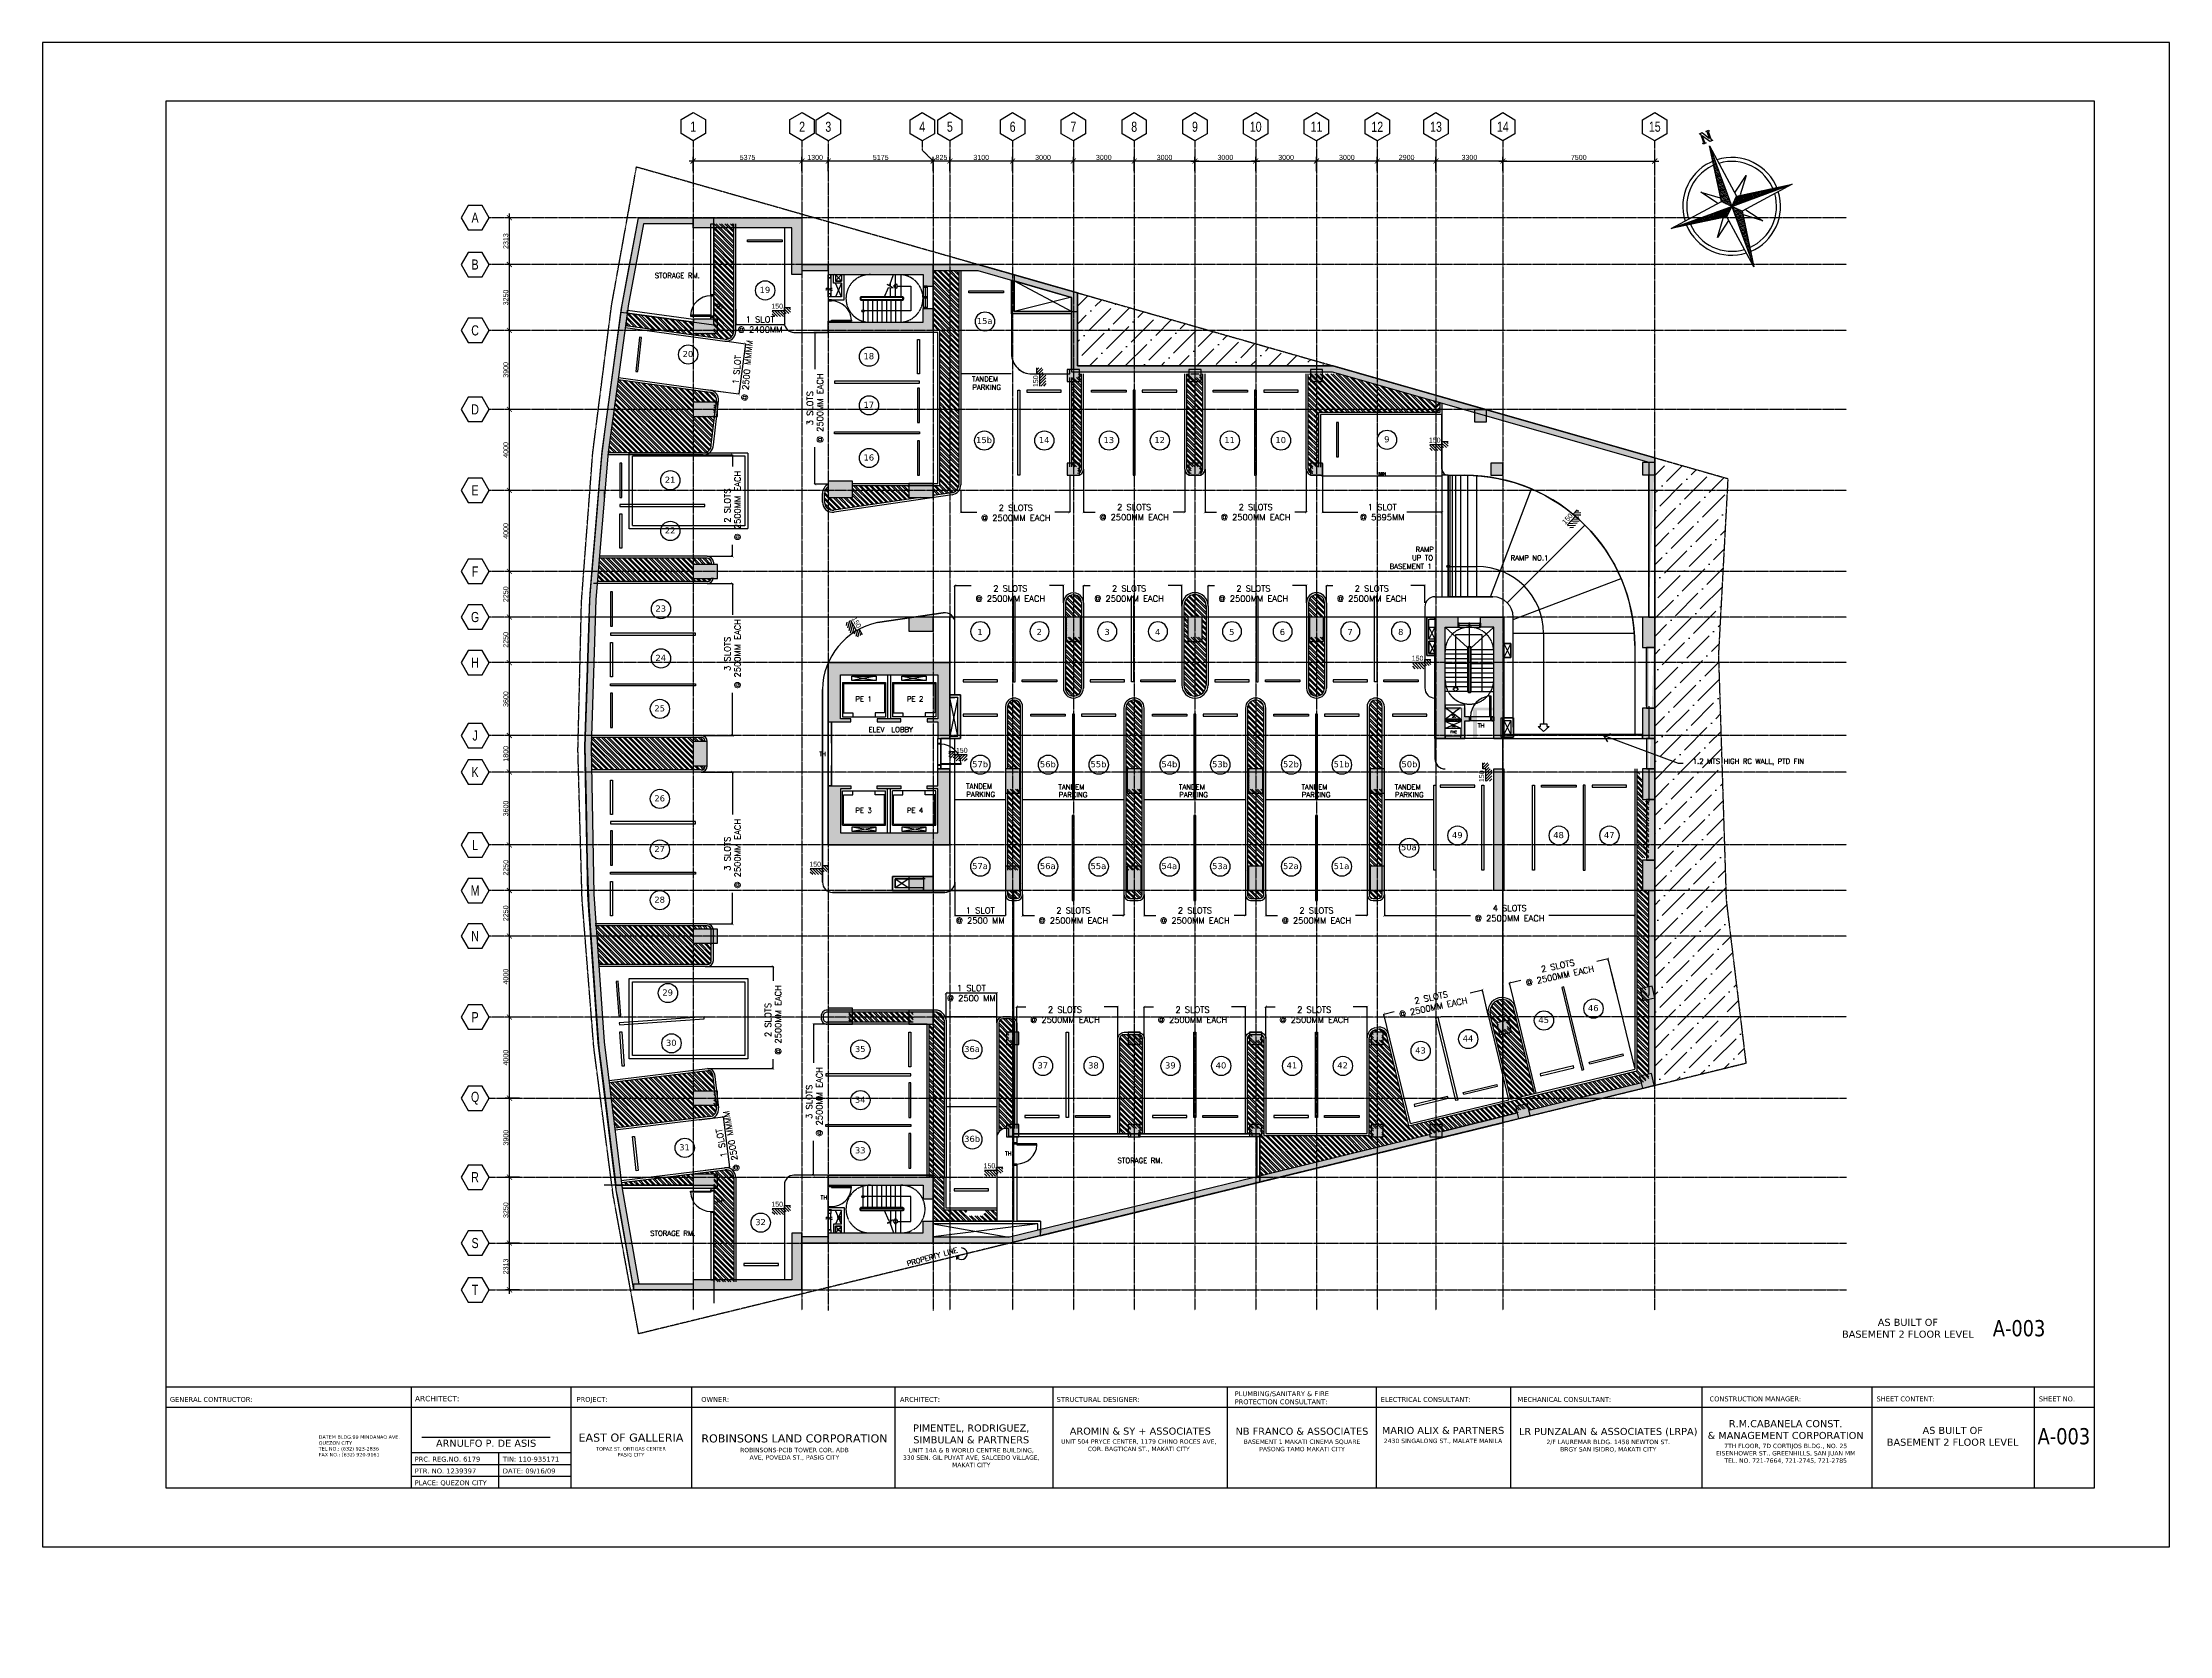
# Model space of a CAD drawing. Header units: inches. Extents: x -189245 to 740841, y -215444 to 469401.
# Drawn here: x 45901 to 150901, y 104783 to 183412 of the extents above; entities that cross this region are included whole.
import ezdxf
from ezdxf.enums import TextEntityAlignment as Align

# ---------------------------------------------------------------- set-up
doc = ezdxf.new("R2010")
doc.units = ezdxf.units.IN
doc.header["$LTSCALE"] = 10
doc.header["$MEASUREMENT"] = 0
for name, pattern in [('GRID NORMAL$0$GRID BASEMENT$0$GRID GROUND$0$GRID$0$$0$PHANTOM', [2.5, 1.25, -0.25, 0.25, -0.25, 0.25, -0.25]), ('HIDDEN', [0.375, 0.25, -0.125]), ('HIDDEN2', [0.1875, 0.125, -0.0625]), ('PHANTOM2', [31.75, 15.875, -3.175, 3.175, -3.175, 3.175, -3.175])]:
    doc.linetypes.add(name, pattern=pattern)
for name, color, linetype in [('2', 2, 'Continuous'), ('3', 252, 'Continuous'), ('6', 252, 'Continuous'), ('A-CMU PLASTER', 8, 'Continuous'), ('A-CMU WALL', 4, 'Continuous'), ('A-COLUMN', 6, 'Continuous'), ('A-COLUMN HATCH', 252, 'Continuous'), ('a-dim', 8, 'Continuous'), ('A-DOOR', 1, 'Continuous'), ('A-GRID', 8, 'Continuous'), ('A-HATCH COLUMN', 252, 'Continuous'), ('A-HATCH-CMU', 8, 'Continuous'), ('A-HATCH-RC', 252, 'Continuous'), ('A-HATCH-SOLID', 252, 'Continuous'), ('A-HIDDEN', 2, 'HIDDEN'), ('A-PARKING', 252, 'Continuous'), ('A-PARKING EQUIPMENTS', 2, 'Continuous'), ('A-PLASTER', 8, 'Continuous'), ('A-RETAINING HATCH', 252, 'Continuous'), ('A-RETAINING WALL', 6, 'Continuous'), ('A-ROAD', 252, 'Continuous'), ('A-SHEARWALL', 6, 'Continuous'), ('A-STAIR', 1, 'Continuous'), ('A-TEXT', 3, 'Continuous'), ('A-TTL', 1, 'Continuous'), ('A-WINDOW', 2, 'Continuous'), ('COLUMN', 6, 'Continuous'), ('ELEVATION MARK', 2, 'Continuous'), ('EXHAUST', 2, 'Continuous'), ('P-FIXT-MISC', 251, 'Continuous'), ('TEXT', 3, 'Continuous'), ('tick', 3, 'Continuous'), ('TSG- +15640', 12, 'Continuous'), ('TSG- Column Label', 4, 'Continuous'), ('TSG- DIM1', 1, 'Continuous'), ('TSG- DIM_PIPE CHASE', 1, 'Continuous'), ('TSG- floor elevations', 251, 'Continuous'), ('TSG- plaster', 4, 'Continuous'), ('TSG- WALL 100', 244, 'Continuous'), ('TSG-TRENCH DRAIN', 208, 'Continuous')]:
    doc.layers.add(name, color=color, linetype=linetype)
doc.layers.add('DEFPOINT', color=7, linetype='Continuous', plot=False)
doc.layers.add('Defpoints @ 1', color=7, linetype='Continuous', plot=False)
doc.layers.add('FOOTING', color=1, linetype='HIDDEN', lineweight=25)
doc.styles.add('250', font='romans.shx', dxfattribs={"width": 0.85})
doc.styles.add('GRID NORMAL$0$GRID BASEMENT$0$GRID GROUND$0$GRID$0$Standard', font='ARIAL.TTF')
doc.styles.add('loudet_font200', font='romans.shx')
doc.styles.add('PRSP_Simplex', font='simplex.shx')
doc.styles.add('ROMANS 300', font='romans.shx', dxfattribs={"height": 300})
doc.styles.add('VERDANA', font='verdana.TTF')
doc.dimstyles.new('GRID NORMAL$0$GRID BASEMENT$0$GRID GROUND$0$GRID$0$Standard', dxfattribs={"dimtxt": 250, "dimasz": 0.18, "dimexe": 0.18, "dimexo": 0.0625, "dimgap": 50, "dimtad": 1, "dimdec": 0, "dimzin": 0, "dimdsep": 46, "dimtxsty": 'GRID NORMAL$0$GRID BASEMENT$0$GRID GROUND$0$GRID$0$Standard', "dimcen": 0.09, "dimadec": 0, "dimazin": 0, "dimtfac": 1, "dimtdec": 0, "dimtofl": 0, "dimtmove": 0, "dimatfit": 3, "dimfxl": 1, "dimtolj": 1, "dimtzin": 0, "dimarcsym": 0})
doc.dimstyles.new('loudet_dim100', dxfattribs={"dimtxt": 250, "dimasz": 1.2, "dimexe": 75, "dimexo": 50, "dimgap": 75, "dimtad": 1, "dimdec": 0, "dimzin": 0, "dimdsep": 46, "dimtxsty": '250', "dimblk": 'arrw tick', "dimcen": 0.09, "dimclrd": 256, "dimclre": 256, "dimclrt": 2, "dimadec": 0, "dimazin": 0, "dimtfac": 1, "dimtdec": 0, "dimtix": 1, "dimtofl": 0, "dimtmove": 0, "dimatfit": 0, "dimldrblk": 'TICK', "dimfxl": 0.18, "dimtolj": 1, "dimtzin": 0, "dimarcsym": 0})
doc.dimstyles.new('loudet_dim50', dxfattribs={"dimscale": 0.5, "dimtxt": 250, "dimasz": 1.2, "dimexe": 75, "dimexo": 50, "dimgap": 75, "dimtad": 1, "dimdec": 0, "dimzin": 0, "dimdsep": 46, "dimtxsty": '250', "dimblk": 'arrw tick', "dimcen": 0.09, "dimclrd": 256, "dimclre": 256, "dimclrt": 2, "dimadec": 0, "dimazin": 0, "dimtfac": 1, "dimtdec": 0, "dimtix": 1, "dimtofl": 0, "dimtmove": 0, "dimatfit": 0, "dimldrblk": 'TICK', "dimfxl": 0.18, "dimtolj": 1, "dimtzin": 0, "dimarcsym": 0})
doc.dimstyles.get("Standard").update_dxf_attribs({"dimtxt": 0.18, "dimasz": 0.18, "dimexe": 0.18, "dimexo": 0.0625, "dimgap": 0.09, "dimtad": 0, "dimtih": 1, "dimtoh": 1, "dimdec": 4, "dimzin": 0, "dimdsep": 46, "dimtxsty": 'Standard', "dimcen": 0.09, "dimadec": 0, "dimazin": 0, "dimtfac": 1, "dimtdec": 4, "dimtofl": 0, "dimtmove": 0, "dimatfit": 3, "dimfxl": 1, "dimtolj": 1, "dimtzin": 0, "dimarcsym": 0})
pattern_1 = [(135, (78017.65, 121641.35), (-132.5825, -132.5825), []), (135, (78017.65, 121729.74), (-132.5825, -132.5825), [])]
pattern_2 = [(135, (154038.28, 121641.35), (-132.5825, -132.5825), []), (135, (154038.28, 121729.74), (-132.5825, -132.5825), [])]

# ---------------------------------------------------------------- blocks, each defined once
blk = doc.blocks.new('STEP')
at = {"color": 1}
for p, q in [((-196, -300), (-496, 0)), ((-54, -300), (-354, 0)), ((0, -213), (-213, 0)), ((220, -150), (0, 70)), ((300, -89), (61, 150)), ((300, 53), (203, 150)), ((-337, -300), (-600, -37)), ((-479, -300), (-600, -179)), ((78, -150), (-72, 0))]:
    blk.add_line(p, q, dxfattribs=at)
at = {"color": 3}
blk.add_lwpolyline([(-600, 0), (0, 0), (0, 150), (300, 150)], dxfattribs=at)
blk.add_attdef('000', (-646, 88), '', height=250, dxfattribs=at)
blk = doc.blocks.new('Park-slot2')
at = {"color": 1}
blk.add_lwpolyline([(800, 1200), (5000, 1200), (5000, 1300), (800, 1300)], close=True, dxfattribs=at)
at = {"color": 2}
blk.add_lwpolyline([(800, 850), (900, 850), (900, -850), (800, -850)], close=True, dxfattribs=at)
blk = doc.blocks.new('_ARCHTICK')
at = {"color": 0, "linetype": 'ByBlock', "ltscale": 20, "const_width": 0.15}
blk.add_lwpolyline([(-0.5, -0.5), (0.5, 0.5)], dxfattribs=at)
blk = doc.blocks.new('*D749')
at = {"layer": 'a-dim', "color": 1, "lineweight": -2}
for p, q in [((84711, 169104), (84035, 169104)), ((84035, 169104), (84035, 167288)), ((84035, 161615), (84035, 163431)), ((84711, 161615), (84035, 161615))]:
    blk.add_line(p, q, dxfattribs=at)
at = {"layer": 'Defpoints', "color": 0}
for p in [(84711, 169104), (84035, 161615), (84711, 161615)]:
    blk.add_point(p, dxfattribs=at)
at = {"layer": 'a-dim', "color": 1, "lineweight": -2, "xscale": 120, "yscale": 120, "zscale": 120}
for p, rotation in [((84035, 169104), 90), ((84035, 161615), 270)]:
    blk.add_blockref('_ARCHTICK', p, dxfattribs=dict(at, rotation=rotation))
at = {"layer": 'a-dim', "color": 3, "insert": (84035, 165359), "char_height": 300, "attachment_point": 5, "rotation": 90, "style": 'ROMANS 300'}
blk.add_mtext('\\A1;3 SLOTS\\P@ 2500MM EACH', dxfattribs=at)
blk = doc.blocks.new('ARR3', base_point=(33744, 30230))
at = {"layer": '2'}
blk.add_lwpolyline([(34017, 30367), (33744, 30616), (33471, 30367), (33588, 30367), (33588, 30230), (33900, 30230), (33900, 30367)], close=True, dxfattribs=at)
blk = doc.blocks.new('GRID NORMAL$0$GRID BASEMENT$0$GRID GROUND$0$GRID$0$$0$GRID-H')
at = {"color": 3}
blk.add_lwpolyline([(-10.4, 6), (-13.9, 0), (-10.4, -6), (-3.5, -6), (0, 0), (-3.5, 6)], close=True, dxfattribs=at)
at = {"color": 6, "style": 'GRID NORMAL$0$GRID BASEMENT$0$GRID GROUND$0$GRID$0$Standard', "width": 0.75}
blk.add_attdef('H', text='', height=5, dxfattribs=at).set_placement((-6.9, 0), align=Align.MIDDLE)
blk = doc.blocks.new('GRID NORMAL$0$GRID BASEMENT$0$GRID GROUND$0$GRID$0$_ARCHTICK')
at = {"color": 0, "linetype": 'ByBlock', "ltscale": 20, "const_width": 0.15}
blk.add_lwpolyline([(-0.5, -0.5), (0.5, 0.5)], dxfattribs=at)
blk = doc.blocks.new('*D750')
at = {"layer": 'a-dim', "color": 0, "lineweight": -2, "ltscale": 500}
for p, q in [((69450, 127404), (68751, 127404)), ((68951, 123954), (68951, 127604)), ((69450, 124154), (68751, 124154))]:
    blk.add_line(p, q, dxfattribs=at)
at = {"layer": 'Defpoints', "color": 0, "ltscale": 500}
for p in [(68951, 127404), (69451, 127404), (69450, 124154)]:
    blk.add_point(p, dxfattribs=at)
at = {"layer": 'a-dim', "color": 0, "lineweight": -2, "ltscale": 500, "xscale": 250, "yscale": 250, "zscale": 250}
for p, rotation in [((68951, 127404), 90), ((68951, 124154), 270)]:
    blk.add_blockref('GRID NORMAL$0$GRID BASEMENT$0$GRID GROUND$0$GRID$0$_ARCHTICK', p, dxfattribs=dict(at, rotation=rotation))
at = {"layer": 'a-dim', "color": 3, "ltscale": 500, "insert": (68773, 125779), "char_height": 250, "attachment_point": 5, "rotation": 90, "style": 'GRID NORMAL$0$GRID BASEMENT$0$GRID GROUND$0$GRID$0$Standard'}
blk.add_mtext('\\A1;3250', dxfattribs=at)
blk = doc.blocks.new('*D751')
at = {"layer": 'a-dim', "color": 0, "lineweight": -2, "ltscale": 500}
for p, q in [((69450, 124154), (68751, 124154)), ((68951, 121641), (68951, 124354)), ((69450, 121841), (68751, 121841))]:
    blk.add_line(p, q, dxfattribs=at)
at = {"layer": 'Defpoints', "color": 0, "ltscale": 500}
for p in [(68951, 124154), (69451, 124154), (69450, 121841)]:
    blk.add_point(p, dxfattribs=at)
at = {"layer": 'a-dim', "color": 0, "lineweight": -2, "ltscale": 500, "xscale": 250, "yscale": 250, "zscale": 250}
for p, rotation in [((68951, 124154), 90), ((68951, 121841), 270)]:
    blk.add_blockref('GRID NORMAL$0$GRID BASEMENT$0$GRID GROUND$0$GRID$0$_ARCHTICK', p, dxfattribs=dict(at, rotation=rotation))
at = {"layer": 'a-dim', "color": 3, "ltscale": 500, "insert": (68773, 122998), "char_height": 250, "attachment_point": 5, "rotation": 90, "style": 'GRID NORMAL$0$GRID BASEMENT$0$GRID GROUND$0$GRID$0$Standard'}
blk.add_mtext('\\A1;2313', dxfattribs=at)
blk = doc.blocks.new('arrw tick')
at = {"layer": 'tick'}
blk.add_line((-53.03, -53.03), (53.03, 53.03), dxfattribs=at)
blk = doc.blocks.new('*D752')
at = {"layer": 'a-dim', "color": 0, "lineweight": -2, "ltscale": 500}
for p, q in [((69448, 174766), (68748, 174766)), ((68948, 172254), (68948, 174966)), ((69448, 172454), (68748, 172454))]:
    blk.add_line(p, q, dxfattribs=at)
at = {"layer": 'Defpoints', "color": 0, "ltscale": 500}
for p in [(68948, 174766), (69448, 174766), (69448, 172454)]:
    blk.add_point(p, dxfattribs=at)
at = {"layer": 'a-dim', "color": 0, "lineweight": -2, "ltscale": 500, "xscale": 250, "yscale": 250, "zscale": 250}
for p, rotation in [((68948, 174766), 90), ((68948, 172454), 270)]:
    blk.add_blockref('GRID NORMAL$0$GRID BASEMENT$0$GRID GROUND$0$GRID$0$_ARCHTICK', p, dxfattribs=dict(at, rotation=rotation))
at = {"layer": 'a-dim', "color": 3, "ltscale": 500, "insert": (68770, 173610), "char_height": 250, "attachment_point": 5, "rotation": 90, "style": 'GRID NORMAL$0$GRID BASEMENT$0$GRID GROUND$0$GRID$0$Standard'}
blk.add_mtext('\\A1;2313', dxfattribs=at)
blk = doc.blocks.new('*D753')
at = {"layer": 'a-dim', "color": 0, "lineweight": -2, "ltscale": 500}
for p, q in [((69448, 172454), (68748, 172454)), ((68948, 169004), (68948, 172654)), ((69448, 169204), (68748, 169204))]:
    blk.add_line(p, q, dxfattribs=at)
at = {"layer": 'Defpoints', "color": 0, "ltscale": 500}
for p in [(68948, 172454), (69448, 172454), (69448, 169204)]:
    blk.add_point(p, dxfattribs=at)
at = {"layer": 'a-dim', "color": 0, "lineweight": -2, "ltscale": 500, "xscale": 250, "yscale": 250, "zscale": 250}
for p, rotation in [((68948, 172454), 90), ((68948, 169204), 270)]:
    blk.add_blockref('GRID NORMAL$0$GRID BASEMENT$0$GRID GROUND$0$GRID$0$_ARCHTICK', p, dxfattribs=dict(at, rotation=rotation))
at = {"layer": 'a-dim', "color": 3, "ltscale": 500, "insert": (68770, 170829), "char_height": 250, "attachment_point": 5, "rotation": 90, "style": 'GRID NORMAL$0$GRID BASEMENT$0$GRID GROUND$0$GRID$0$Standard'}
blk.add_mtext('\\A1;3250', dxfattribs=at)
blk = doc.blocks.new('*D754')
at = {"layer": 'a-dim', "color": 0, "lineweight": -2, "ltscale": 500}
for p, q in [((69448, 169204), (68748, 169204)), ((68948, 165104), (68948, 169404)), ((69447, 165304), (68748, 165304))]:
    blk.add_line(p, q, dxfattribs=at)
at = {"layer": 'Defpoints', "color": 0, "ltscale": 500}
for p in [(68948, 169204), (69448, 169204), (69448, 165304)]:
    blk.add_point(p, dxfattribs=at)
at = {"layer": 'a-dim', "color": 0, "lineweight": -2, "ltscale": 500, "xscale": 250, "yscale": 250, "zscale": 250}
for p, rotation in [((68948, 169204), 90), ((68948, 165304), 270)]:
    blk.add_blockref('GRID NORMAL$0$GRID BASEMENT$0$GRID GROUND$0$GRID$0$_ARCHTICK', p, dxfattribs=dict(at, rotation=rotation))
at = {"layer": 'a-dim', "color": 3, "ltscale": 500, "insert": (68770, 167254), "char_height": 250, "attachment_point": 5, "rotation": 90, "style": 'GRID NORMAL$0$GRID BASEMENT$0$GRID GROUND$0$GRID$0$Standard'}
blk.add_mtext('\\A1;3900', dxfattribs=at)
blk = doc.blocks.new('*D755')
at = {"layer": 'a-dim', "color": 0, "lineweight": -2, "ltscale": 500}
for p, q in [((69448, 165304), (68748, 165304)), ((68948, 161104), (68948, 165504)), ((69448, 161304), (68748, 161304))]:
    blk.add_line(p, q, dxfattribs=at)
at = {"layer": 'Defpoints', "color": 0, "ltscale": 500}
for p in [(68948, 165304), (69448, 165304), (69448, 161304)]:
    blk.add_point(p, dxfattribs=at)
at = {"layer": 'a-dim', "color": 0, "lineweight": -2, "ltscale": 500, "xscale": 250, "yscale": 250, "zscale": 250}
for p, rotation in [((68948, 165304), 90), ((68948, 161304), 270)]:
    blk.add_blockref('GRID NORMAL$0$GRID BASEMENT$0$GRID GROUND$0$GRID$0$_ARCHTICK', p, dxfattribs=dict(at, rotation=rotation))
at = {"layer": 'a-dim', "color": 3, "ltscale": 500, "insert": (68770, 163304), "char_height": 250, "attachment_point": 5, "rotation": 90, "style": 'GRID NORMAL$0$GRID BASEMENT$0$GRID GROUND$0$GRID$0$Standard'}
blk.add_mtext('\\A1;4000', dxfattribs=at)
blk = doc.blocks.new('*D756')
at = {"layer": 'a-dim', "color": 0, "lineweight": -2, "ltscale": 500}
for p, q in [((69448, 161304), (68748, 161304)), ((68948, 157104), (68948, 161504)), ((69448, 157304), (68748, 157304))]:
    blk.add_line(p, q, dxfattribs=at)
at = {"layer": 'Defpoints', "color": 0, "ltscale": 500}
for p in [(68948, 161304), (69448, 161304), (69448, 157304)]:
    blk.add_point(p, dxfattribs=at)
at = {"layer": 'a-dim', "color": 0, "lineweight": -2, "ltscale": 500, "xscale": 250, "yscale": 250, "zscale": 250}
for p, rotation in [((68948, 161304), 90), ((68948, 157304), 270)]:
    blk.add_blockref('GRID NORMAL$0$GRID BASEMENT$0$GRID GROUND$0$GRID$0$_ARCHTICK', p, dxfattribs=dict(at, rotation=rotation))
at = {"layer": 'a-dim', "color": 3, "ltscale": 500, "insert": (68770, 159304), "char_height": 250, "attachment_point": 5, "rotation": 90, "style": 'GRID NORMAL$0$GRID BASEMENT$0$GRID GROUND$0$GRID$0$Standard'}
blk.add_mtext('\\A1;4000', dxfattribs=at)
blk = doc.blocks.new('*D757')
at = {"layer": 'a-dim', "color": 0, "lineweight": -2, "ltscale": 500}
for p, q in [((68948, 154854), (68948, 157504)), ((69448, 157304), (68748, 157304)), ((69448, 155054), (68748, 155054))]:
    blk.add_line(p, q, dxfattribs=at)
at = {"layer": 'Defpoints', "color": 0, "ltscale": 500}
for p in [(68948, 157304), (69448, 157304), (69448, 155054)]:
    blk.add_point(p, dxfattribs=at)
at = {"layer": 'a-dim', "color": 0, "lineweight": -2, "ltscale": 500, "xscale": 250, "yscale": 250, "zscale": 250}
for p, rotation in [((68948, 157304), 90), ((68948, 155054), 270)]:
    blk.add_blockref('GRID NORMAL$0$GRID BASEMENT$0$GRID GROUND$0$GRID$0$_ARCHTICK', p, dxfattribs=dict(at, rotation=rotation))
at = {"layer": 'a-dim', "color": 3, "ltscale": 500, "insert": (68770, 156179), "char_height": 250, "attachment_point": 5, "rotation": 90, "style": 'GRID NORMAL$0$GRID BASEMENT$0$GRID GROUND$0$GRID$0$Standard'}
blk.add_mtext('\\A1;2250', dxfattribs=at)
blk = doc.blocks.new('*D758')
at = {"layer": 'a-dim', "color": 0, "lineweight": -2, "ltscale": 500}
for p, q in [((69448, 155054), (68748, 155054)), ((68948, 152604), (68948, 155254)), ((69448, 152804), (68748, 152804))]:
    blk.add_line(p, q, dxfattribs=at)
at = {"layer": 'Defpoints', "color": 0, "ltscale": 500}
for p in [(68948, 155054), (69448, 155054), (69448, 152804)]:
    blk.add_point(p, dxfattribs=at)
at = {"layer": 'a-dim', "color": 0, "lineweight": -2, "ltscale": 500, "xscale": 250, "yscale": 250, "zscale": 250}
for p, rotation in [((68948, 155054), 90), ((68948, 152804), 270)]:
    blk.add_blockref('GRID NORMAL$0$GRID BASEMENT$0$GRID GROUND$0$GRID$0$_ARCHTICK', p, dxfattribs=dict(at, rotation=rotation))
at = {"layer": 'a-dim', "color": 3, "ltscale": 500, "insert": (68770, 153929), "char_height": 250, "attachment_point": 5, "rotation": 90, "style": 'GRID NORMAL$0$GRID BASEMENT$0$GRID GROUND$0$GRID$0$Standard'}
blk.add_mtext('\\A1;2250', dxfattribs=at)
blk = doc.blocks.new('*D759')
at = {"layer": 'a-dim', "color": 0, "lineweight": -2, "ltscale": 500}
for p, q in [((69448, 149204), (68748, 149204)), ((68948, 147204), (68948, 149404)), ((69448, 147404), (68748, 147404))]:
    blk.add_line(p, q, dxfattribs=at)
at = {"layer": 'Defpoints', "color": 0, "ltscale": 500}
for p in [(68948, 149204), (69448, 149204), (69448, 147404)]:
    blk.add_point(p, dxfattribs=at)
at = {"layer": 'a-dim', "color": 0, "lineweight": -2, "ltscale": 500, "xscale": 250, "yscale": 250, "zscale": 250}
for p, rotation in [((68948, 149204), 90), ((68948, 147404), 270)]:
    blk.add_blockref('GRID NORMAL$0$GRID BASEMENT$0$GRID GROUND$0$GRID$0$_ARCHTICK', p, dxfattribs=dict(at, rotation=rotation))
at = {"layer": 'a-dim', "color": 3, "ltscale": 500, "insert": (68770, 148304), "char_height": 250, "attachment_point": 5, "rotation": 90, "style": 'GRID NORMAL$0$GRID BASEMENT$0$GRID GROUND$0$GRID$0$Standard'}
blk.add_mtext('\\A1;1800', dxfattribs=at)
blk = doc.blocks.new('*D760')
at = {"layer": 'a-dim', "color": 0, "lineweight": -2, "ltscale": 500}
for p, q in [((68948, 141354), (68948, 144004)), ((69448, 143804), (68748, 143804)), ((69448, 141554), (68748, 141554))]:
    blk.add_line(p, q, dxfattribs=at)
at = {"layer": 'Defpoints', "color": 0, "ltscale": 500}
for p in [(68948, 143804), (69448, 143804), (69448, 141554)]:
    blk.add_point(p, dxfattribs=at)
at = {"layer": 'a-dim', "color": 0, "lineweight": -2, "ltscale": 500, "xscale": 250, "yscale": 250, "zscale": 250}
for p, rotation in [((68948, 143804), 90), ((68948, 141554), 270)]:
    blk.add_blockref('GRID NORMAL$0$GRID BASEMENT$0$GRID GROUND$0$GRID$0$_ARCHTICK', p, dxfattribs=dict(at, rotation=rotation))
at = {"layer": 'a-dim', "color": 3, "ltscale": 500, "insert": (68770, 142679), "char_height": 250, "attachment_point": 5, "rotation": 90, "style": 'GRID NORMAL$0$GRID BASEMENT$0$GRID GROUND$0$GRID$0$Standard'}
blk.add_mtext('\\A1;2250', dxfattribs=at)
blk = doc.blocks.new('*D761')
at = {"layer": 'a-dim', "color": 0, "lineweight": -2, "ltscale": 500}
for p, q in [((68948, 139104), (68948, 141754)), ((69448, 141554), (68748, 141554)), ((69448, 139304), (68748, 139304))]:
    blk.add_line(p, q, dxfattribs=at)
at = {"layer": 'Defpoints', "color": 0, "ltscale": 500}
for p in [(68948, 141554), (69448, 141554), (69448, 139304)]:
    blk.add_point(p, dxfattribs=at)
at = {"layer": 'a-dim', "color": 0, "lineweight": -2, "ltscale": 500, "xscale": 250, "yscale": 250, "zscale": 250}
for p, rotation in [((68948, 141554), 90), ((68948, 139304), 270)]:
    blk.add_blockref('GRID NORMAL$0$GRID BASEMENT$0$GRID GROUND$0$GRID$0$_ARCHTICK', p, dxfattribs=dict(at, rotation=rotation))
at = {"layer": 'a-dim', "color": 3, "ltscale": 500, "insert": (68770, 140429), "char_height": 250, "attachment_point": 5, "rotation": 90, "style": 'GRID NORMAL$0$GRID BASEMENT$0$GRID GROUND$0$GRID$0$Standard'}
blk.add_mtext('\\A1;2250', dxfattribs=at)
blk = doc.blocks.new('*D762')
at = {"layer": 'a-dim', "color": 0, "lineweight": -2, "ltscale": 500}
for p, q in [((69448, 139304), (68748, 139304)), ((68948, 135104), (68948, 139504)), ((69447, 135304), (68748, 135304))]:
    blk.add_line(p, q, dxfattribs=at)
at = {"layer": 'Defpoints', "color": 0, "ltscale": 500}
for p in [(68948, 139304), (69448, 139304), (69447, 135304)]:
    blk.add_point(p, dxfattribs=at)
at = {"layer": 'a-dim', "color": 0, "lineweight": -2, "ltscale": 500, "xscale": 250, "yscale": 250, "zscale": 250}
for p, rotation in [((68948, 139304), 90), ((68948, 135304), 270)]:
    blk.add_blockref('GRID NORMAL$0$GRID BASEMENT$0$GRID GROUND$0$GRID$0$_ARCHTICK', p, dxfattribs=dict(at, rotation=rotation))
at = {"layer": 'a-dim', "color": 3, "ltscale": 500, "insert": (68770, 137304), "char_height": 250, "attachment_point": 5, "rotation": 90, "style": 'GRID NORMAL$0$GRID BASEMENT$0$GRID GROUND$0$GRID$0$Standard'}
blk.add_mtext('\\A1;4000', dxfattribs=at)
blk = doc.blocks.new('*D763')
at = {"layer": 'a-dim', "color": 0, "lineweight": -2, "ltscale": 500}
for p, q in [((69448, 147404), (68748, 147404)), ((68948, 143604), (68948, 147604)), ((69447, 143804), (68748, 143804))]:
    blk.add_line(p, q, dxfattribs=at)
at = {"layer": 'Defpoints', "color": 0, "ltscale": 500}
for p in [(68948, 147404), (69448, 147404), (69448, 143804)]:
    blk.add_point(p, dxfattribs=at)
at = {"layer": 'a-dim', "color": 0, "lineweight": -2, "ltscale": 500, "xscale": 250, "yscale": 250, "zscale": 250}
for p, rotation in [((68948, 147404), 90), ((68948, 143804), 270)]:
    blk.add_blockref('GRID NORMAL$0$GRID BASEMENT$0$GRID GROUND$0$GRID$0$_ARCHTICK', p, dxfattribs=dict(at, rotation=rotation))
at = {"layer": 'a-dim', "color": 3, "ltscale": 500, "insert": (68770, 145604), "char_height": 250, "attachment_point": 5, "rotation": 90, "style": 'GRID NORMAL$0$GRID BASEMENT$0$GRID GROUND$0$GRID$0$Standard'}
blk.add_mtext('\\A1;3600', dxfattribs=at)
blk = doc.blocks.new('*D764')
at = {"layer": 'a-dim', "color": 0, "lineweight": -2, "ltscale": 500}
for p, q in [((69448, 152804), (68748, 152804)), ((68948, 149004), (68948, 153004)), ((69448, 149204), (68748, 149204))]:
    blk.add_line(p, q, dxfattribs=at)
at = {"layer": 'Defpoints', "color": 0, "ltscale": 500}
for p in [(68948, 152804), (69448, 152804), (69448, 149204)]:
    blk.add_point(p, dxfattribs=at)
at = {"layer": 'a-dim', "color": 0, "lineweight": -2, "ltscale": 500, "xscale": 250, "yscale": 250, "zscale": 250}
for p, rotation in [((68948, 152804), 90), ((68948, 149204), 270)]:
    blk.add_blockref('GRID NORMAL$0$GRID BASEMENT$0$GRID GROUND$0$GRID$0$_ARCHTICK', p, dxfattribs=dict(at, rotation=rotation))
at = {"layer": 'a-dim', "color": 3, "ltscale": 500, "insert": (68770, 151004), "char_height": 250, "attachment_point": 5, "rotation": 90, "style": 'GRID NORMAL$0$GRID BASEMENT$0$GRID GROUND$0$GRID$0$Standard'}
blk.add_mtext('\\A1;3600', dxfattribs=at)
blk = doc.blocks.new('*D765')
at = {"layer": 'a-dim', "color": 0, "lineweight": -2, "ltscale": 500}
for p, q in [((69448, 139304), (68748, 139304)), ((68948, 135104), (68948, 139504)), ((69447, 135304), (68748, 135304))]:
    blk.add_line(p, q, dxfattribs=at)
at = {"layer": 'Defpoints', "color": 0, "ltscale": 500}
for p in [(68948, 139304), (69448, 139304), (69447, 135304)]:
    blk.add_point(p, dxfattribs=at)
at = {"layer": 'a-dim', "color": 0, "lineweight": -2, "ltscale": 500, "xscale": 250, "yscale": 250, "zscale": 250}
for p, rotation in [((68948, 139304), 90), ((68948, 135304), 270)]:
    blk.add_blockref('GRID NORMAL$0$GRID BASEMENT$0$GRID GROUND$0$GRID$0$_ARCHTICK', p, dxfattribs=dict(at, rotation=rotation))
at = {"layer": 'a-dim', "color": 3, "ltscale": 500, "insert": (68770, 137304), "char_height": 250, "attachment_point": 5, "rotation": 90, "style": 'GRID NORMAL$0$GRID BASEMENT$0$GRID GROUND$0$GRID$0$Standard'}
blk.add_mtext('\\A1;4000', dxfattribs=at)
blk = doc.blocks.new('*D766')
at = {"layer": 'a-dim', "color": 0, "lineweight": -2, "ltscale": 500}
for p, q in [((68948, 131104), (68948, 135504)), ((69448, 135304), (68748, 135304)), ((69447, 131304), (68748, 131304))]:
    blk.add_line(p, q, dxfattribs=at)
at = {"layer": 'Defpoints', "color": 0, "ltscale": 500}
for p in [(68948, 135304), (69448, 135304), (69447, 131304)]:
    blk.add_point(p, dxfattribs=at)
at = {"layer": 'a-dim', "color": 0, "lineweight": -2, "ltscale": 500, "xscale": 250, "yscale": 250, "zscale": 250}
for p, rotation in [((68948, 135304), 90), ((68948, 131304), 270)]:
    blk.add_blockref('GRID NORMAL$0$GRID BASEMENT$0$GRID GROUND$0$GRID$0$_ARCHTICK', p, dxfattribs=dict(at, rotation=rotation))
at = {"layer": 'a-dim', "color": 3, "ltscale": 500, "insert": (68770, 133304), "char_height": 250, "attachment_point": 5, "rotation": 90, "style": 'GRID NORMAL$0$GRID BASEMENT$0$GRID GROUND$0$GRID$0$Standard'}
blk.add_mtext('\\A1;4000', dxfattribs=at)
blk = doc.blocks.new('*D767')
at = {"layer": 'a-dim', "color": 0, "lineweight": -2, "ltscale": 500}
for p, q in [((69451, 131304), (68751, 131304)), ((68951, 127204), (68951, 131504)), ((69450, 127404), (68751, 127404))]:
    blk.add_line(p, q, dxfattribs=at)
at = {"layer": 'Defpoints', "color": 0, "ltscale": 500}
for p in [(68951, 131304), (69451, 131304), (69450, 127404)]:
    blk.add_point(p, dxfattribs=at)
at = {"layer": 'a-dim', "color": 0, "lineweight": -2, "ltscale": 500, "xscale": 250, "yscale": 250, "zscale": 250}
for p, rotation in [((68951, 131304), 90), ((68951, 127404), 270)]:
    blk.add_blockref('GRID NORMAL$0$GRID BASEMENT$0$GRID GROUND$0$GRID$0$_ARCHTICK', p, dxfattribs=dict(at, rotation=rotation))
at = {"layer": 'a-dim', "color": 3, "ltscale": 500, "insert": (68773, 129354), "char_height": 250, "attachment_point": 5, "rotation": 90, "style": 'GRID NORMAL$0$GRID BASEMENT$0$GRID GROUND$0$GRID$0$Standard'}
blk.add_mtext('\\A1;3900', dxfattribs=at)
blk = doc.blocks.new('*D768')
at = {"layer": 'a-dim', "color": 0, "lineweight": -2, "ltscale": 500}
for p, q in [((69450, 127404), (68751, 127404)), ((68951, 123954), (68951, 127604)), ((69450, 124154), (68751, 124154))]:
    blk.add_line(p, q, dxfattribs=at)
at = {"layer": 'Defpoints', "color": 0, "ltscale": 500}
for p in [(68951, 127404), (69451, 127404), (69450, 124154)]:
    blk.add_point(p, dxfattribs=at)
at = {"layer": 'a-dim', "color": 0, "lineweight": -2, "ltscale": 500, "xscale": 250, "yscale": 250, "zscale": 250}
for p, rotation in [((68951, 127404), 90), ((68951, 124154), 270)]:
    blk.add_blockref('GRID NORMAL$0$GRID BASEMENT$0$GRID GROUND$0$GRID$0$_ARCHTICK', p, dxfattribs=dict(at, rotation=rotation))
at = {"layer": 'a-dim', "color": 3, "ltscale": 500, "insert": (68773, 125779), "char_height": 250, "attachment_point": 5, "rotation": 90, "style": 'GRID NORMAL$0$GRID BASEMENT$0$GRID GROUND$0$GRID$0$Standard'}
blk.add_mtext('\\A1;3250', dxfattribs=at)
blk = doc.blocks.new('*D769')
at = {"layer": 'a-dim', "color": 0, "lineweight": -2, "ltscale": 500}
for p, q in [((69450, 124154), (68751, 124154)), ((68951, 121641), (68951, 124354)), ((69450, 121841), (68751, 121841))]:
    blk.add_line(p, q, dxfattribs=at)
at = {"layer": 'Defpoints', "color": 0, "ltscale": 500}
for p in [(68951, 124154), (69451, 124154), (69450, 121841)]:
    blk.add_point(p, dxfattribs=at)
at = {"layer": 'a-dim', "color": 0, "lineweight": -2, "ltscale": 500, "xscale": 250, "yscale": 250, "zscale": 250}
for p, rotation in [((68951, 124154), 90), ((68951, 121841), 270)]:
    blk.add_blockref('GRID NORMAL$0$GRID BASEMENT$0$GRID GROUND$0$GRID$0$_ARCHTICK', p, dxfattribs=dict(at, rotation=rotation))
at = {"layer": 'a-dim', "color": 3, "ltscale": 500, "insert": (68773, 122998), "char_height": 250, "attachment_point": 5, "rotation": 90, "style": 'GRID NORMAL$0$GRID BASEMENT$0$GRID GROUND$0$GRID$0$Standard'}
blk.add_mtext('\\A1;2313', dxfattribs=at)
blk = doc.blocks.new('*D770')
at = {"layer": 'a-dim', "color": 1, "lineweight": -2}
for p, q in [((79571, 168685), (80605, 168544)), ((80605, 168544), (80268, 166067)), ((79234, 166207), (80268, 166067))]:
    blk.add_line(p, q, dxfattribs=at)
at = {"layer": 'Defpoints', "color": 0}
for p in [(79571, 168685), (79234, 166207), (80268, 166067)]:
    blk.add_point(p, dxfattribs=at)
at = {"layer": 'a-dim', "color": 1, "lineweight": -2, "xscale": 120, "yscale": 120, "zscale": 120}
for p, rotation in [((80605, 168544), 82.2578250891105), ((80268, 166067), 262.2578250891106)]:
    blk.add_blockref('_ARCHTICK', p, dxfattribs=dict(at, rotation=rotation))
at = {"layer": 'a-dim', "color": 3, "insert": (80428, 167243), "char_height": 300, "attachment_point": 5, "rotation": 85, "style": 'ROMANS 300'}
blk.add_mtext('\\A1;1 SLOT\\P@ 2500 MMMM', dxfattribs=at)
blk = doc.blocks.new('*D771')
at = {"layer": 'a-dim', "color": 1, "lineweight": -2}
for p, q in [((78518, 163054), (79961, 163054)), ((79960, 163054), (79960, 162483)), ((79960, 158054), (79960, 158625)), ((78717, 158054), (79961, 158054))]:
    blk.add_line(p, q, dxfattribs=at)
at = {"layer": 'Defpoints', "color": 0}
for p in [(78518, 163054), (78717, 158054), (79960, 158054)]:
    blk.add_point(p, dxfattribs=at)
at = {"layer": 'a-dim', "color": 1, "lineweight": -2, "xscale": 120, "yscale": 120, "zscale": 120}
for p, rotation in [((79960, 163054), 90), ((79960, 158054), 270)]:
    blk.add_blockref('_ARCHTICK', p, dxfattribs=dict(at, rotation=rotation))
at = {"layer": 'a-dim', "color": 3, "insert": (79960, 160554), "char_height": 300, "attachment_point": 5, "rotation": 90, "style": 'ROMANS 300'}
blk.add_mtext('\\A1;2 SLOTS\\P@ 2500MM EACH', dxfattribs=at)
blk = doc.blocks.new('*D772')
at = {"layer": 'a-dim', "color": 1, "lineweight": -2}
for p, q in [((78717, 156703), (79961, 156703)), ((79960, 156703), (79960, 155165)), ((79960, 149204), (79960, 151307)), ((78417, 149204), (79961, 149204))]:
    blk.add_line(p, q, dxfattribs=at)
at = {"layer": 'Defpoints', "color": 0}
for p in [(78717, 156703), (78417, 149204), (79960, 149204)]:
    blk.add_point(p, dxfattribs=at)
at = {"layer": 'a-dim', "color": 1, "lineweight": -2, "xscale": 120, "yscale": 120, "zscale": 120}
for p, rotation in [((79960, 156703), 90), ((79960, 149204), 270)]:
    blk.add_blockref('_ARCHTICK', p, dxfattribs=dict(at, rotation=rotation))
at = {"layer": 'a-dim', "color": 3, "insert": (79960, 153236), "char_height": 300, "attachment_point": 5, "rotation": 90, "style": 'ROMANS 300'}
blk.add_mtext('\\A1;3 SLOTS\\P@ 2500MM EACH', dxfattribs=at)
blk = doc.blocks.new('*D773')
at = {"layer": 'a-dim', "color": 1, "lineweight": -2}
for p, q in [((84711, 134961), (83955, 134961)), ((83956, 134961), (83956, 133053)), ((83956, 127504), (83956, 129195)), ((84711, 127504), (83955, 127504))]:
    blk.add_line(p, q, dxfattribs=at)
at = {"layer": 'Defpoints', "color": 0}
for p in [(84711, 134961), (83956, 127504), (84711, 127504)]:
    blk.add_point(p, dxfattribs=at)
at = {"layer": 'a-dim', "color": 1, "lineweight": -2, "xscale": 120, "yscale": 120, "zscale": 120}
for p, rotation in [((83956, 134961), 90), ((83956, 127504), 270)]:
    blk.add_blockref('_ARCHTICK', p, dxfattribs=dict(at, rotation=rotation))
at = {"layer": 'a-dim', "color": 3, "insert": (83998, 131124), "char_height": 300, "attachment_point": 5, "rotation": 90, "style": 'ROMANS 300'}
blk.add_mtext('\\A1;3 SLOTS\\P@ 2500MM EACH', dxfattribs=at)
blk = doc.blocks.new('*D774')
at = {"layer": 'a-dim', "color": 1, "lineweight": -2}
for p, q in [((78607, 137804), (81964, 137804)), ((81964, 137804), (81964, 137094)), ((78769, 132771), (81964, 132771)), ((81964, 132771), (81964, 133237))]:
    blk.add_line(p, q, dxfattribs=at)
at = {"layer": 'Defpoints', "color": 0}
for p in [(78607, 137804), (78769, 132771), (81964, 132771)]:
    blk.add_point(p, dxfattribs=at)
at = {"layer": 'a-dim', "color": 1, "lineweight": -2, "xscale": 120, "yscale": 120, "zscale": 120}
for p, rotation in [((81964, 137804), 90), ((81964, 132771), 270)]:
    blk.add_blockref('_ARCHTICK', p, dxfattribs=dict(at, rotation=rotation))
at = {"layer": 'a-dim', "color": 3, "insert": (81964, 135165), "char_height": 300, "attachment_point": 5, "rotation": 90, "style": 'ROMANS 300'}
blk.add_mtext('\\A1;2 SLOTS\\P@ 2500MM EACH', dxfattribs=at)
blk = doc.blocks.new('*D775')
at = {"layer": 'a-dim', "color": 1, "lineweight": -2}
for p, q in [((78312, 130228), (79510, 130375)), ((79510, 130375), (79813, 127893)), ((78616, 127746), (79814, 127893))]:
    blk.add_line(p, q, dxfattribs=at)
at = {"layer": 'Defpoints', "color": 0}
for p in [(78312, 130228), (78616, 127746), (79813, 127893)]:
    blk.add_point(p, dxfattribs=at)
at = {"layer": 'a-dim', "color": 1, "lineweight": -2, "xscale": 120, "yscale": 120, "zscale": 120}
for p, rotation in [((79510, 130375), 96.97449175633345), ((79813, 127893), 276.9744917563335)]:
    blk.add_blockref('_ARCHTICK', p, dxfattribs=dict(at, rotation=rotation))
at = {"layer": 'a-dim', "color": 3, "insert": (79662, 129134), "char_height": 300, "attachment_point": 5, "rotation": 100, "style": 'ROMANS 300'}
blk.add_mtext('\\A1;1 SLOT\\P@ 2500 MMMM', dxfattribs=at)
blk = doc.blocks.new('*D776')
at = {"layer": 'a-dim', "color": 1, "lineweight": -2}
for p, q in [((96611, 162061), (96611, 160230)), ((91235, 161311), (91235, 160230)), ((91235, 160230), (92020, 160230)), ((96611, 160230), (95878, 160230))]:
    blk.add_line(p, q, dxfattribs=at)
at = {"layer": 'Defpoints', "color": 0}
for p in [(96611, 162061), (91235, 161311), (91235, 160230)]:
    blk.add_point(p, dxfattribs=at)
at = {"layer": 'a-dim', "color": 1, "lineweight": -2, "xscale": 120, "yscale": 120, "zscale": 120, "rotation": 180}
blk.add_blockref('_ARCHTICK', (91235, 160230), dxfattribs=at)
at = {"layer": 'a-dim', "color": 1, "lineweight": -2, "xscale": 120, "yscale": 120, "zscale": 120}
blk.add_blockref('_ARCHTICK', (96611, 160230), dxfattribs=at)
at = {"layer": 'a-dim', "color": 3, "insert": (93949, 160195), "char_height": 300, "attachment_point": 5, "style": 'ROMANS 300'}
blk.add_mtext('\\A1;2 SLOTS \\P@ 2500MM EACH', dxfattribs=at)
blk = doc.blocks.new('*D777')
at = {"layer": 'a-dim', "color": 1, "lineweight": -2}
for p, q in [((97292, 162354), (97292, 160230)), ((102292, 162354), (102292, 160230)), ((97292, 160230), (97864, 160230)), ((102292, 160230), (101721, 160230))]:
    blk.add_line(p, q, dxfattribs=at)
at = {"layer": 'Defpoints', "color": 0}
for p in [(97292, 162354), (102292, 162354), (102292, 160230)]:
    blk.add_point(p, dxfattribs=at)
at = {"layer": 'a-dim', "color": 1, "lineweight": -2, "xscale": 120, "yscale": 120, "zscale": 120, "rotation": 180}
blk.add_blockref('_ARCHTICK', (97292, 160230), dxfattribs=at)
at = {"layer": 'a-dim', "color": 1, "lineweight": -2, "xscale": 120, "yscale": 120, "zscale": 120}
blk.add_blockref('_ARCHTICK', (102292, 160230), dxfattribs=at)
at = {"layer": 'a-dim', "color": 3, "insert": (99792, 160230), "char_height": 300, "attachment_point": 5, "style": 'ROMANS 300'}
blk.add_mtext('\\A1;2 SLOTS\\P@ 2500MM EACH', dxfattribs=at)
blk = doc.blocks.new('*D778')
at = {"layer": 'a-dim', "color": 1, "lineweight": -2}
for p, q in [((103290, 162354), (103290, 160230)), ((108290, 162354), (108290, 160230)), ((103290, 160230), (103864, 160230)), ((108290, 160230), (107721, 160230))]:
    blk.add_line(p, q, dxfattribs=at)
at = {"layer": 'Defpoints', "color": 0}
for p in [(103290, 162354), (108290, 162354), (108290, 160230)]:
    blk.add_point(p, dxfattribs=at)
at = {"layer": 'a-dim', "color": 1, "lineweight": -2, "xscale": 120, "yscale": 120, "zscale": 120, "rotation": 180}
blk.add_blockref('_ARCHTICK', (103290, 160230), dxfattribs=at)
at = {"layer": 'a-dim', "color": 1, "lineweight": -2, "xscale": 120, "yscale": 120, "zscale": 120}
blk.add_blockref('_ARCHTICK', (108290, 160230), dxfattribs=at)
at = {"layer": 'a-dim', "color": 3, "insert": (105792, 160230), "char_height": 300, "attachment_point": 5, "style": 'ROMANS 300'}
blk.add_mtext('\\A1;2 SLOTS\\P@ 2500MM EACH', dxfattribs=at)
blk = doc.blocks.new('*D779')
at = {"layer": 'a-dim', "color": 1, "lineweight": -2}
for p, q in [((90943, 154770), (90943, 156609)), ((90943, 156609), (91750, 156609)), ((96299, 156609), (95607, 156609)), ((96299, 155754), (96299, 156609))]:
    blk.add_line(p, q, dxfattribs=at)
at = {"layer": 'Defpoints', "color": 0}
for p in [(96299, 156609), (96299, 155754), (90943, 154770)]:
    blk.add_point(p, dxfattribs=at)
at = {"layer": 'a-dim', "color": 1, "lineweight": -2, "xscale": 120, "yscale": 120, "zscale": 120, "rotation": 180}
blk.add_blockref('_ARCHTICK', (90943, 156609), dxfattribs=at)
at = {"layer": 'a-dim', "color": 1, "lineweight": -2, "xscale": 120, "yscale": 120, "zscale": 120}
blk.add_blockref('_ARCHTICK', (96299, 156609), dxfattribs=at)
at = {"layer": 'a-dim', "color": 3, "insert": (93679, 156214), "char_height": 300, "attachment_point": 5, "style": 'ROMANS 300'}
blk.add_mtext('\\A1;2 SLOTS\\P@ 2500MM EACH', dxfattribs=at)
blk = doc.blocks.new('*D780')
at = {"layer": 'a-dim', "color": 1, "lineweight": -2}
for p, q in [((97286, 155754), (97286, 156609)), ((97286, 156609), (97613, 156609)), ((102142, 156609), (101470, 156609)), ((102142, 155597), (102142, 156609))]:
    blk.add_line(p, q, dxfattribs=at)
at = {"layer": 'Defpoints', "color": 0}
for p in [(102142, 156609), (97286, 155754), (102142, 155597)]:
    blk.add_point(p, dxfattribs=at)
at = {"layer": 'a-dim', "color": 1, "lineweight": -2, "xscale": 120, "yscale": 120, "zscale": 120, "rotation": 180}
blk.add_blockref('_ARCHTICK', (97286, 156609), dxfattribs=at)
at = {"layer": 'a-dim', "color": 1, "lineweight": -2, "xscale": 120, "yscale": 120, "zscale": 120}
blk.add_blockref('_ARCHTICK', (102142, 156609), dxfattribs=at)
at = {"layer": 'a-dim', "color": 3, "insert": (99541, 156214), "char_height": 300, "attachment_point": 5, "style": 'ROMANS 300'}
blk.add_mtext('\\A1;2 SLOTS\\P@ 2500MM EACH', dxfattribs=at)
blk = doc.blocks.new('*D781')
at = {"layer": 'a-dim', "color": 1, "lineweight": -2}
for p, q in [((103443, 155597), (103443, 156609)), ((103443, 156609), (103750, 156609)), ((108299, 156609), (107607, 156609)), ((108299, 155754), (108299, 156609))]:
    blk.add_line(p, q, dxfattribs=at)
at = {"layer": 'Defpoints', "color": 0}
for p in [(108299, 156609), (103443, 155597), (108299, 155754)]:
    blk.add_point(p, dxfattribs=at)
at = {"layer": 'a-dim', "color": 1, "lineweight": -2, "xscale": 120, "yscale": 120, "zscale": 120, "rotation": 180}
blk.add_blockref('_ARCHTICK', (103443, 156609), dxfattribs=at)
at = {"layer": 'a-dim', "color": 1, "lineweight": -2, "xscale": 120, "yscale": 120, "zscale": 120}
blk.add_blockref('_ARCHTICK', (108299, 156609), dxfattribs=at)
at = {"layer": 'a-dim', "color": 3, "insert": (105679, 156214), "char_height": 300, "attachment_point": 5, "style": 'ROMANS 300'}
blk.add_mtext('\\A1;2 SLOTS\\P@ 2500MM EACH', dxfattribs=at)
blk = doc.blocks.new('*D782')
at = {"layer": 'a-dim', "color": 1, "lineweight": -2}
for p, q in [((109286, 155754), (109286, 156609)), ((109286, 156609), (109593, 156609)), ((114142, 156609), (113451, 156609)), ((114142, 155754), (114142, 156609))]:
    blk.add_line(p, q, dxfattribs=at)
at = {"layer": 'Defpoints', "color": 0}
for p in [(114142, 156609), (109286, 155754), (114142, 155754)]:
    blk.add_point(p, dxfattribs=at)
at = {"layer": 'a-dim', "color": 1, "lineweight": -2, "xscale": 120, "yscale": 120, "zscale": 120, "rotation": 180}
blk.add_blockref('_ARCHTICK', (109286, 156609), dxfattribs=at)
at = {"layer": 'a-dim', "color": 1, "lineweight": -2, "xscale": 120, "yscale": 120, "zscale": 120}
blk.add_blockref('_ARCHTICK', (114142, 156609), dxfattribs=at)
at = {"layer": 'a-dim', "color": 3, "insert": (111522, 156214), "char_height": 300, "attachment_point": 5, "style": 'ROMANS 300'}
blk.add_mtext('\\A1;2 SLOTS\\P@ 2500MM EACH', dxfattribs=at)
blk = doc.blocks.new('*D783')
at = {"layer": 'a-dim', "color": 1, "lineweight": -2}
for p, q in [((106292, 141354), (106292, 140321)), ((111292, 141354), (111292, 140321)), ((106292, 140321), (106864, 140321)), ((111292, 140321), (110721, 140321))]:
    blk.add_line(p, q, dxfattribs=at)
at = {"layer": 'Defpoints', "color": 0}
for p in [(106292, 141354), (111292, 141354), (111292, 140321)]:
    blk.add_point(p, dxfattribs=at)
at = {"layer": 'a-dim', "color": 1, "lineweight": -2, "xscale": 120, "yscale": 120, "zscale": 120, "rotation": 180}
blk.add_blockref('_ARCHTICK', (106292, 140321), dxfattribs=at)
at = {"layer": 'a-dim', "color": 1, "lineweight": -2, "xscale": 120, "yscale": 120, "zscale": 120}
blk.add_blockref('_ARCHTICK', (111292, 140321), dxfattribs=at)
at = {"layer": 'a-dim', "color": 3, "insert": (108792, 140321), "char_height": 300, "attachment_point": 5, "style": 'ROMANS 300'}
blk.add_mtext('\\A1;2 SLOTS\\P@ 2500MM EACH', dxfattribs=at)
blk = doc.blocks.new('*D784')
at = {"layer": 'a-dim', "color": 1, "lineweight": -2}
for p, q in [((100286, 141354), (100286, 140321)), ((105286, 141354), (105286, 140321)), ((100286, 140321), (100864, 140321)), ((105286, 140321), (104721, 140321))]:
    blk.add_line(p, q, dxfattribs=at)
at = {"layer": 'Defpoints', "color": 0}
for p in [(100286, 141354), (105286, 141354), (105286, 140321)]:
    blk.add_point(p, dxfattribs=at)
at = {"layer": 'a-dim', "color": 1, "lineweight": -2, "xscale": 120, "yscale": 120, "zscale": 120, "rotation": 180}
blk.add_blockref('_ARCHTICK', (100286, 140321), dxfattribs=at)
at = {"layer": 'a-dim', "color": 1, "lineweight": -2, "xscale": 120, "yscale": 120, "zscale": 120}
blk.add_blockref('_ARCHTICK', (105286, 140321), dxfattribs=at)
at = {"layer": 'a-dim', "color": 3, "insert": (102792, 140321), "char_height": 300, "attachment_point": 5, "style": 'ROMANS 300'}
blk.add_mtext('\\A1;2 SLOTS\\P@ 2500MM EACH', dxfattribs=at)
blk = doc.blocks.new('*D785')
at = {"layer": 'a-dim', "color": 1, "lineweight": -2}
for p, q in [((94286, 141354), (94286, 140321)), ((99286, 141354), (99286, 140321)), ((94286, 140321), (94864, 140321)), ((99286, 140321), (98721, 140321))]:
    blk.add_line(p, q, dxfattribs=at)
at = {"layer": 'Defpoints', "color": 0}
for p in [(94286, 141354), (99286, 141354), (99286, 140321)]:
    blk.add_point(p, dxfattribs=at)
at = {"layer": 'a-dim', "color": 1, "lineweight": -2, "xscale": 120, "yscale": 120, "zscale": 120, "rotation": 180}
blk.add_blockref('_ARCHTICK', (94286, 140321), dxfattribs=at)
at = {"layer": 'a-dim', "color": 1, "lineweight": -2, "xscale": 120, "yscale": 120, "zscale": 120}
blk.add_blockref('_ARCHTICK', (99286, 140321), dxfattribs=at)
at = {"layer": 'a-dim', "color": 3, "insert": (96792, 140321), "char_height": 300, "attachment_point": 5, "style": 'ROMANS 300'}
blk.add_mtext('\\A1;2 SLOTS\\P@ 2500MM EACH', dxfattribs=at)
blk = doc.blocks.new('*D786')
at = {"layer": 'a-dim', "color": 1, "lineweight": -2}
for p, q in [((90942, 141962), (90942, 140321)), ((93442, 141354), (93442, 140321)), ((90942, 140321), (93442, 140321))]:
    blk.add_line(p, q, dxfattribs=at)
at = {"layer": 'Defpoints', "color": 0}
for p in [(90942, 141962), (93442, 141354), (93442, 140321)]:
    blk.add_point(p, dxfattribs=at)
at = {"layer": 'a-dim', "color": 1, "lineweight": -2, "xscale": 120, "yscale": 120, "zscale": 120, "rotation": 180}
blk.add_blockref('_ARCHTICK', (90942, 140321), dxfattribs=at)
at = {"layer": 'a-dim', "color": 1, "lineweight": -2, "xscale": 120, "yscale": 120, "zscale": 120}
blk.add_blockref('_ARCHTICK', (93442, 140321), dxfattribs=at)
at = {"layer": 'a-dim', "color": 3, "insert": (92193, 140321), "char_height": 300, "attachment_point": 5, "style": 'ROMANS 300'}
blk.add_mtext('\\A1;1 SLOT\\P@ 2500 MM', dxfattribs=at)
blk = doc.blocks.new('*D787')
at = {"layer": 'a-dim', "color": 1, "lineweight": -2}
for p, q in [((93992, 134554), (93992, 135816)), ((93992, 135816), (94448, 135816)), ((98992, 135816), (98305, 135816)), ((98992, 134254), (98992, 135816))]:
    blk.add_line(p, q, dxfattribs=at)
at = {"layer": 'Defpoints', "color": 0}
for p in [(98992, 135816), (93992, 134554), (98992, 134254)]:
    blk.add_point(p, dxfattribs=at)
at = {"layer": 'a-dim', "color": 1, "lineweight": -2, "xscale": 120, "yscale": 120, "zscale": 120, "rotation": 180}
blk.add_blockref('_ARCHTICK', (93992, 135816), dxfattribs=at)
at = {"layer": 'a-dim', "color": 1, "lineweight": -2, "xscale": 120, "yscale": 120, "zscale": 120}
blk.add_blockref('_ARCHTICK', (98992, 135816), dxfattribs=at)
at = {"layer": 'a-dim', "color": 3, "insert": (96377, 135424), "char_height": 300, "attachment_point": 5, "style": 'ROMANS 300'}
blk.add_mtext('\\A1;2 SLOTS \\P@ 2500MM EACH', dxfattribs=at)
blk = doc.blocks.new('*D788')
at = {"layer": 'a-dim', "color": 1, "lineweight": -2}
for p, q in [((100289, 134254), (100289, 135816)), ((100289, 135816), (100745, 135816)), ((105289, 135816), (104602, 135816)), ((105289, 134254), (105289, 135816))]:
    blk.add_line(p, q, dxfattribs=at)
at = {"layer": 'Defpoints', "color": 0}
for p in [(105289, 135816), (100289, 134254), (105289, 134254)]:
    blk.add_point(p, dxfattribs=at)
at = {"layer": 'a-dim', "color": 1, "lineweight": -2, "xscale": 120, "yscale": 120, "zscale": 120, "rotation": 180}
blk.add_blockref('_ARCHTICK', (100289, 135816), dxfattribs=at)
at = {"layer": 'a-dim', "color": 1, "lineweight": -2, "xscale": 120, "yscale": 120, "zscale": 120}
blk.add_blockref('_ARCHTICK', (105289, 135816), dxfattribs=at)
at = {"layer": 'a-dim', "color": 3, "insert": (102674, 135424), "char_height": 300, "attachment_point": 5, "style": 'ROMANS 300'}
blk.add_mtext('\\A1;2 SLOTS \\P@ 2500MM EACH', dxfattribs=at)
blk = doc.blocks.new('*D789')
at = {"layer": 'a-dim', "color": 1, "lineweight": -2}
for p, q in [((116981, 136629), (116378, 136484)), ((117276, 135408), (116981, 136629)), ((112121, 135455), (112627, 135577)), ((112416, 134234), (112121, 135455))]:
    blk.add_line(p, q, dxfattribs=at)
at = {"layer": 'Defpoints', "color": 0}
for p in [(116981, 136629), (117276, 135408), (112416, 134234)]:
    blk.add_point(p, dxfattribs=at)
at = {"layer": 'a-dim', "color": 1, "lineweight": -2, "xscale": 120, "yscale": 120, "zscale": 120}
for p, rotation in [((116981, 136629), 13.5853861794703), ((112121, 135455), 193.5853861794703)]:
    blk.add_blockref('_ARCHTICK', p, dxfattribs=dict(at, rotation=rotation))
at = {"layer": 'a-dim', "color": 3, "insert": (114503, 136030), "char_height": 300, "attachment_point": 5, "rotation": 12, "style": 'ROMANS 300'}
blk.add_mtext('\\A1;2 SLOTS \\P@ 2500MM EACH', dxfattribs=at)
blk = doc.blocks.new('*D790')
at = {"layer": 'a-dim', "color": 1, "lineweight": -2}
for p, q in [((112142, 141354), (112142, 140321)), ((124505, 141354), (124505, 140321)), ((112142, 140321), (116403, 140321)), ((124505, 140321), (120260, 140321))]:
    blk.add_line(p, q, dxfattribs=at)
at = {"layer": 'Defpoints', "color": 0}
for p in [(112142, 141354), (124505, 141354), (124505, 140321)]:
    blk.add_point(p, dxfattribs=at)
at = {"layer": 'a-dim', "color": 1, "lineweight": -2, "xscale": 120, "yscale": 120, "zscale": 120, "rotation": 180}
blk.add_blockref('_ARCHTICK', (112142, 140321), dxfattribs=at)
at = {"layer": 'a-dim', "color": 1, "lineweight": -2, "xscale": 120, "yscale": 120, "zscale": 120}
blk.add_blockref('_ARCHTICK', (124505, 140321), dxfattribs=at)
at = {"layer": 'a-dim', "color": 3, "insert": (118332, 140434), "char_height": 300, "attachment_point": 5, "style": 'ROMANS 300'}
blk.add_mtext('\\A1;4 SLOTS \\P@ 2500MM EACH', dxfattribs=at)
blk = doc.blocks.new('*D791')
at = {"layer": 'a-dim', "color": 1, "lineweight": -2}
for p, q in [((90504, 135153), (90504, 136491)), ((93004, 136490), (90504, 136490)), ((93004, 135015), (93004, 136491))]:
    blk.add_line(p, q, dxfattribs=at)
at = {"layer": 'Defpoints', "color": 0}
for p in [(90504, 136490), (90504, 135153), (93004, 135015)]:
    blk.add_point(p, dxfattribs=at)
at = {"layer": 'a-dim', "color": 1, "lineweight": -2, "xscale": 120, "yscale": 120, "zscale": 120, "rotation": 180}
blk.add_blockref('_ARCHTICK', (90504, 136490), dxfattribs=at)
at = {"layer": 'a-dim', "color": 1, "lineweight": -2, "xscale": 120, "yscale": 120, "zscale": 120}
blk.add_blockref('_ARCHTICK', (93004, 136490), dxfattribs=at)
at = {"layer": 'a-dim', "color": 3, "insert": (91754, 136490), "char_height": 300, "attachment_point": 5, "style": 'ROMANS 300'}
blk.add_mtext('\\A1;1 SLOT\\P@ 2500 MM', dxfattribs=at)
blk = doc.blocks.new('*D792')
at = {"layer": 'a-dim', "color": 1, "lineweight": -2}
for p, q in [((106292, 134254), (106292, 135817)), ((106292, 135817), (106752, 135817)), ((111297, 135817), (110610, 135817)), ((111297, 134255), (111297, 135817))]:
    blk.add_line(p, q, dxfattribs=at)
at = {"layer": 'Defpoints', "color": 0}
for p in [(111297, 135817), (106292, 134254), (111297, 134255)]:
    blk.add_point(p, dxfattribs=at)
at = {"layer": 'a-dim', "color": 1, "lineweight": -2, "xscale": 120, "yscale": 120, "zscale": 120, "rotation": 180}
blk.add_blockref('_ARCHTICK', (106292, 135817), dxfattribs=at)
at = {"layer": 'a-dim', "color": 1, "lineweight": -2, "xscale": 120, "yscale": 120, "zscale": 120}
blk.add_blockref('_ARCHTICK', (111297, 135817), dxfattribs=at)
at = {"layer": 'a-dim', "color": 3, "insert": (108681, 135424), "char_height": 300, "attachment_point": 5, "style": 'ROMANS 300'}
blk.add_mtext('\\A1;2 SLOTS \\P@ 2500MM EACH', dxfattribs=at)
blk = doc.blocks.new('*D793')
at = {"layer": 'a-dim', "color": 1, "lineweight": -2}
for p, q in [((80127, 170251), (80127, 169492)), ((82527, 170251), (82527, 169492)), ((80127, 169492), (82527, 169492))]:
    blk.add_line(p, q, dxfattribs=at)
at = {"layer": 'Defpoints', "color": 0}
for p in [(80127, 170251), (82527, 170251), (82527, 169492)]:
    blk.add_point(p, dxfattribs=at)
at = {"layer": 'a-dim', "color": 1, "lineweight": -2, "xscale": 120, "yscale": 120, "zscale": 120}
for p, rotation in [((80127, 169492), 180.0001955593591), ((82527, 169492), 0.0001955593590960835)]:
    blk.add_blockref('_ARCHTICK', p, dxfattribs=dict(at, rotation=rotation))
at = {"layer": 'a-dim', "color": 3, "insert": (81327, 169492), "char_height": 300, "attachment_point": 5, "style": 'ROMANS 300'}
blk.add_mtext('\\A1;1 SLOT \\P@ 2400MM ', dxfattribs=at)
blk = doc.blocks.new('1')
at = {"layer": 'A-DOOR'}
blk.add_circle((0, 0), 475, dxfattribs=at)
at = {"layer": 'TEXT', "style": 'VERDANA'}
blk.add_attdef('15B', (-404, -124), '', height=300, dxfattribs=at)
blk = doc.blocks.new('*D794')
at = {"layer": 'a-dim', "color": 1, "lineweight": -2}
for p, q in [((78417, 147403), (79961, 147403)), ((79960, 147403), (79960, 145299)), ((79960, 139903), (79960, 141442)), ((78717, 139903), (79961, 139903))]:
    blk.add_line(p, q, dxfattribs=at)
at = {"layer": 'Defpoints', "color": 0}
for p in [(78417, 147403), (79960, 147403), (78717, 139903)]:
    blk.add_point(p, dxfattribs=at)
at = {"layer": 'a-dim', "color": 1, "lineweight": -2, "xscale": 120, "yscale": 120, "zscale": 120}
for p, rotation in [((79960, 147403), 90), ((79960, 139903), 270)]:
    blk.add_blockref('_ARCHTICK', p, dxfattribs=dict(at, rotation=rotation))
at = {"layer": 'a-dim', "color": 3, "insert": (79960, 143371), "char_height": 300, "attachment_point": 5, "rotation": 90, "style": 'ROMANS 300'}
blk.add_mtext('\\A1;3 SLOTS\\P@ 2500MM EACH', dxfattribs=at)
blk = doc.blocks.new('GRID NORMAL$0$GRID BASEMENT$0$GRID GROUND$0$GRID$0$$0$GRID-V')
at = {"color": 3}
blk.add_lwpolyline([(6, 10.4), (0, 13.9), (-6, 10.4), (-6, 3.5), (0, 0), (6, 3.5)], close=True, dxfattribs=at)
at = {"color": 6, "style": 'GRID NORMAL$0$GRID BASEMENT$0$GRID GROUND$0$GRID$0$Standard', "width": 0.75}
blk.add_attdef('V', text='', height=5, dxfattribs=at).set_placement((0, 6.9), align=Align.MIDDLE)
blk = doc.blocks.new('*D795')
at = {"layer": 'a-dim', "color": 0, "lineweight": -2, "ltscale": 500}
for p, q in [((93992, 177562), (90492, 177562)), ((90692, 177063), (90692, 177762)), ((93792, 177063), (93792, 177762))]:
    blk.add_line(p, q, dxfattribs=at)
at = {"layer": 'Defpoints', "color": 0, "ltscale": 500}
for p in [(90692, 177562), (90692, 177062), (93792, 177062)]:
    blk.add_point(p, dxfattribs=at)
at = {"layer": 'a-dim', "color": 0, "lineweight": -2, "ltscale": 500, "xscale": 250, "yscale": 250, "zscale": 250, "rotation": 180}
blk.add_blockref('GRID NORMAL$0$GRID BASEMENT$0$GRID GROUND$0$GRID$0$_ARCHTICK', (90692, 177562), dxfattribs=at)
at = {"layer": 'a-dim', "color": 0, "lineweight": -2, "ltscale": 500, "xscale": 250, "yscale": 250, "zscale": 250}
blk.add_blockref('GRID NORMAL$0$GRID BASEMENT$0$GRID GROUND$0$GRID$0$_ARCHTICK', (93792, 177562), dxfattribs=at)
at = {"layer": 'a-dim', "color": 3, "ltscale": 500, "insert": (92242, 177740), "char_height": 250, "attachment_point": 5, "style": 'GRID NORMAL$0$GRID BASEMENT$0$GRID GROUND$0$GRID$0$Standard'}
blk.add_mtext('\\A1;3100', dxfattribs=at)
blk = doc.blocks.new('*D796')
at = {"layer": 'a-dim', "color": 0, "lineweight": -2, "ltscale": 500}
for p, q in [((118192, 177562), (114492, 177562)), ((114692, 177063), (114692, 177762)), ((117992, 177063), (117992, 177762))]:
    blk.add_line(p, q, dxfattribs=at)
at = {"layer": 'Defpoints', "color": 0, "ltscale": 500}
for p in [(114692, 177562), (114692, 177062), (117992, 177062)]:
    blk.add_point(p, dxfattribs=at)
at = {"layer": 'a-dim', "color": 0, "lineweight": -2, "ltscale": 500, "xscale": 250, "yscale": 250, "zscale": 250, "rotation": 180}
blk.add_blockref('GRID NORMAL$0$GRID BASEMENT$0$GRID GROUND$0$GRID$0$_ARCHTICK', (114692, 177562), dxfattribs=at)
at = {"layer": 'a-dim', "color": 0, "lineweight": -2, "ltscale": 500, "xscale": 250, "yscale": 250, "zscale": 250}
blk.add_blockref('GRID NORMAL$0$GRID BASEMENT$0$GRID GROUND$0$GRID$0$_ARCHTICK', (117992, 177562), dxfattribs=at)
at = {"layer": 'a-dim', "color": 3, "ltscale": 500, "insert": (116342, 177740), "char_height": 250, "attachment_point": 5, "style": 'GRID NORMAL$0$GRID BASEMENT$0$GRID GROUND$0$GRID$0$Standard'}
blk.add_mtext('\\A1;3300', dxfattribs=at)
blk = doc.blocks.new('*D797')
at = {"layer": 'a-dim', "color": 0, "lineweight": -2, "ltscale": 500}
for p, q in [((114892, 177562), (111592, 177562)), ((111792, 177063), (111792, 177762)), ((114692, 177063), (114692, 177762))]:
    blk.add_line(p, q, dxfattribs=at)
at = {"layer": 'Defpoints', "color": 0, "ltscale": 500}
for p in [(111792, 177562), (111792, 177062), (114692, 177062)]:
    blk.add_point(p, dxfattribs=at)
at = {"layer": 'a-dim', "color": 0, "lineweight": -2, "ltscale": 500, "xscale": 250, "yscale": 250, "zscale": 250, "rotation": 180}
blk.add_blockref('GRID NORMAL$0$GRID BASEMENT$0$GRID GROUND$0$GRID$0$_ARCHTICK', (111792, 177562), dxfattribs=at)
at = {"layer": 'a-dim', "color": 0, "lineweight": -2, "ltscale": 500, "xscale": 250, "yscale": 250, "zscale": 250}
blk.add_blockref('GRID NORMAL$0$GRID BASEMENT$0$GRID GROUND$0$GRID$0$_ARCHTICK', (114692, 177562), dxfattribs=at)
at = {"layer": 'a-dim', "color": 3, "ltscale": 500, "insert": (113242, 177740), "char_height": 250, "attachment_point": 5, "style": 'GRID NORMAL$0$GRID BASEMENT$0$GRID GROUND$0$GRID$0$Standard'}
blk.add_mtext('\\A1;2900', dxfattribs=at)
blk = doc.blocks.new('*D798')
at = {"layer": 'a-dim', "color": 0, "lineweight": -2, "ltscale": 500}
for p, q in [((108992, 177562), (105592, 177562)), ((105792, 177063), (105792, 177762)), ((108792, 177063), (108792, 177762))]:
    blk.add_line(p, q, dxfattribs=at)
at = {"layer": 'Defpoints', "color": 0, "ltscale": 500}
for p in [(105792, 177562), (105792, 177062), (108792, 177063)]:
    blk.add_point(p, dxfattribs=at)
at = {"layer": 'a-dim', "color": 0, "lineweight": -2, "ltscale": 500, "xscale": 250, "yscale": 250, "zscale": 250, "rotation": 180}
blk.add_blockref('GRID NORMAL$0$GRID BASEMENT$0$GRID GROUND$0$GRID$0$_ARCHTICK', (105792, 177562), dxfattribs=at)
at = {"layer": 'a-dim', "color": 0, "lineweight": -2, "ltscale": 500, "xscale": 250, "yscale": 250, "zscale": 250}
blk.add_blockref('GRID NORMAL$0$GRID BASEMENT$0$GRID GROUND$0$GRID$0$_ARCHTICK', (108792, 177562), dxfattribs=at)
at = {"layer": 'a-dim', "color": 3, "ltscale": 500, "insert": (107292, 177740), "char_height": 250, "attachment_point": 5, "style": 'GRID NORMAL$0$GRID BASEMENT$0$GRID GROUND$0$GRID$0$Standard'}
blk.add_mtext('\\A1;3000', dxfattribs=at)
blk = doc.blocks.new('*D799')
at = {"layer": 'a-dim', "color": 0, "lineweight": -2, "ltscale": 500}
for p, q in [((96992, 177562), (93592, 177562)), ((93792, 177063), (93792, 177762)), ((96792, 177063), (96792, 177762))]:
    blk.add_line(p, q, dxfattribs=at)
at = {"layer": 'Defpoints', "color": 0, "ltscale": 500}
for p in [(93792, 177562), (93792, 177062), (96792, 177062)]:
    blk.add_point(p, dxfattribs=at)
at = {"layer": 'a-dim', "color": 0, "lineweight": -2, "ltscale": 500, "xscale": 250, "yscale": 250, "zscale": 250, "rotation": 180}
blk.add_blockref('GRID NORMAL$0$GRID BASEMENT$0$GRID GROUND$0$GRID$0$_ARCHTICK', (93792, 177562), dxfattribs=at)
at = {"layer": 'a-dim', "color": 0, "lineweight": -2, "ltscale": 500, "xscale": 250, "yscale": 250, "zscale": 250}
blk.add_blockref('GRID NORMAL$0$GRID BASEMENT$0$GRID GROUND$0$GRID$0$_ARCHTICK', (96792, 177562), dxfattribs=at)
at = {"layer": 'a-dim', "color": 3, "ltscale": 500, "insert": (95292, 177740), "char_height": 250, "attachment_point": 5, "style": 'GRID NORMAL$0$GRID BASEMENT$0$GRID GROUND$0$GRID$0$Standard'}
blk.add_mtext('\\A1;3000', dxfattribs=at)
blk = doc.blocks.new('*D800')
at = {"layer": 'a-dim', "color": 0, "lineweight": -2, "ltscale": 500}
for p, q in [((111992, 177562), (108592, 177562)), ((108792, 177063), (108792, 177762)), ((111792, 177063), (111792, 177762))]:
    blk.add_line(p, q, dxfattribs=at)
at = {"layer": 'Defpoints', "color": 0, "ltscale": 500}
for p in [(108792, 177562), (108792, 177063), (111792, 177062)]:
    blk.add_point(p, dxfattribs=at)
at = {"layer": 'a-dim', "color": 0, "lineweight": -2, "ltscale": 500, "xscale": 250, "yscale": 250, "zscale": 250, "rotation": 180}
blk.add_blockref('GRID NORMAL$0$GRID BASEMENT$0$GRID GROUND$0$GRID$0$_ARCHTICK', (108792, 177562), dxfattribs=at)
at = {"layer": 'a-dim', "color": 0, "lineweight": -2, "ltscale": 500, "xscale": 250, "yscale": 250, "zscale": 250}
blk.add_blockref('GRID NORMAL$0$GRID BASEMENT$0$GRID GROUND$0$GRID$0$_ARCHTICK', (111792, 177562), dxfattribs=at)
at = {"layer": 'a-dim', "color": 3, "ltscale": 500, "insert": (110292, 177740), "char_height": 250, "attachment_point": 5, "style": 'GRID NORMAL$0$GRID BASEMENT$0$GRID GROUND$0$GRID$0$Standard'}
blk.add_mtext('\\A1;3000', dxfattribs=at)
blk = doc.blocks.new('*D801')
at = {"layer": 'a-dim', "color": 0, "lineweight": -2, "ltscale": 500}
for p, q in [((102992, 177562), (99592, 177562)), ((99792, 177063), (99792, 177762)), ((102792, 177063), (102792, 177762))]:
    blk.add_line(p, q, dxfattribs=at)
at = {"layer": 'Defpoints', "color": 0, "ltscale": 500}
for p in [(99792, 177562), (99792, 177063), (102792, 177062)]:
    blk.add_point(p, dxfattribs=at)
at = {"layer": 'a-dim', "color": 0, "lineweight": -2, "ltscale": 500, "xscale": 250, "yscale": 250, "zscale": 250, "rotation": 180}
blk.add_blockref('GRID NORMAL$0$GRID BASEMENT$0$GRID GROUND$0$GRID$0$_ARCHTICK', (99792, 177562), dxfattribs=at)
at = {"layer": 'a-dim', "color": 0, "lineweight": -2, "ltscale": 500, "xscale": 250, "yscale": 250, "zscale": 250}
blk.add_blockref('GRID NORMAL$0$GRID BASEMENT$0$GRID GROUND$0$GRID$0$_ARCHTICK', (102792, 177562), dxfattribs=at)
at = {"layer": 'a-dim', "color": 3, "ltscale": 500, "insert": (101292, 177740), "char_height": 250, "attachment_point": 5, "style": 'GRID NORMAL$0$GRID BASEMENT$0$GRID GROUND$0$GRID$0$Standard'}
blk.add_mtext('\\A1;3000', dxfattribs=at)
blk = doc.blocks.new('*D802')
at = {"layer": 'a-dim', "color": 0, "lineweight": -2, "ltscale": 500}
for p, q in [((99992, 177562), (96592, 177562)), ((96792, 177063), (96792, 177762)), ((99792, 177063), (99792, 177762))]:
    blk.add_line(p, q, dxfattribs=at)
at = {"layer": 'Defpoints', "color": 0, "ltscale": 500}
for p in [(96792, 177562), (96792, 177063), (99792, 177063)]:
    blk.add_point(p, dxfattribs=at)
at = {"layer": 'a-dim', "color": 0, "lineweight": -2, "ltscale": 500, "xscale": 250, "yscale": 250, "zscale": 250, "rotation": 180}
blk.add_blockref('GRID NORMAL$0$GRID BASEMENT$0$GRID GROUND$0$GRID$0$_ARCHTICK', (96792, 177562), dxfattribs=at)
at = {"layer": 'a-dim', "color": 0, "lineweight": -2, "ltscale": 500, "xscale": 250, "yscale": 250, "zscale": 250}
blk.add_blockref('GRID NORMAL$0$GRID BASEMENT$0$GRID GROUND$0$GRID$0$_ARCHTICK', (99792, 177562), dxfattribs=at)
at = {"layer": 'a-dim', "color": 3, "ltscale": 500, "insert": (98292, 177740), "char_height": 250, "attachment_point": 5, "style": 'GRID NORMAL$0$GRID BASEMENT$0$GRID GROUND$0$GRID$0$Standard'}
blk.add_mtext('\\A1;3000', dxfattribs=at)
blk = doc.blocks.new('*D803')
at = {"layer": 'a-dim', "color": 0, "lineweight": -2, "ltscale": 500}
for p, q in [((90067, 177562), (84492, 177562)), ((84692, 177063), (84692, 177762)), ((89867, 177063), (89867, 177762))]:
    blk.add_line(p, q, dxfattribs=at)
at = {"layer": 'Defpoints', "color": 0, "ltscale": 500}
for p in [(84692, 177562), (84692, 177062), (89867, 177062)]:
    blk.add_point(p, dxfattribs=at)
at = {"layer": 'a-dim', "color": 0, "lineweight": -2, "ltscale": 500, "xscale": 250, "yscale": 250, "zscale": 250, "rotation": 180}
blk.add_blockref('GRID NORMAL$0$GRID BASEMENT$0$GRID GROUND$0$GRID$0$_ARCHTICK', (84692, 177562), dxfattribs=at)
at = {"layer": 'a-dim', "color": 0, "lineweight": -2, "ltscale": 500, "xscale": 250, "yscale": 250, "zscale": 250}
blk.add_blockref('GRID NORMAL$0$GRID BASEMENT$0$GRID GROUND$0$GRID$0$_ARCHTICK', (89867, 177562), dxfattribs=at)
at = {"layer": 'a-dim', "color": 3, "ltscale": 500, "insert": (87280, 177740), "char_height": 250, "attachment_point": 5, "style": 'GRID NORMAL$0$GRID BASEMENT$0$GRID GROUND$0$GRID$0$Standard'}
blk.add_mtext('\\A1;5175', dxfattribs=at)
blk = doc.blocks.new('*D804')
at = {"layer": 'a-dim', "color": 0, "lineweight": -2, "ltscale": 500}
for p, q in [((83592, 177562), (77817, 177562)), ((78017, 177063), (78017, 177762)), ((83392, 177063), (83392, 177762))]:
    blk.add_line(p, q, dxfattribs=at)
at = {"layer": 'Defpoints', "color": 0, "ltscale": 500}
for p in [(78017, 177562), (78017, 177062), (83392, 177062)]:
    blk.add_point(p, dxfattribs=at)
at = {"layer": 'a-dim', "color": 0, "lineweight": -2, "ltscale": 500, "xscale": 250, "yscale": 250, "zscale": 250, "rotation": 180}
blk.add_blockref('GRID NORMAL$0$GRID BASEMENT$0$GRID GROUND$0$GRID$0$_ARCHTICK', (78017, 177562), dxfattribs=at)
at = {"layer": 'a-dim', "color": 0, "lineweight": -2, "ltscale": 500, "xscale": 250, "yscale": 250, "zscale": 250}
blk.add_blockref('GRID NORMAL$0$GRID BASEMENT$0$GRID GROUND$0$GRID$0$_ARCHTICK', (83392, 177562), dxfattribs=at)
at = {"layer": 'a-dim', "color": 3, "ltscale": 500, "insert": (80705, 177740), "char_height": 250, "attachment_point": 5, "style": 'GRID NORMAL$0$GRID BASEMENT$0$GRID GROUND$0$GRID$0$Standard'}
blk.add_mtext('\\A1;5375', dxfattribs=at)
blk = doc.blocks.new('*D805')
at = {"layer": 'a-dim', "color": 0, "lineweight": -2, "ltscale": 500}
for p, q in [((102592, 177562), (105992, 177562)), ((102792, 177063), (102792, 177762)), ((105792, 177063), (105792, 177762))]:
    blk.add_line(p, q, dxfattribs=at)
at = {"layer": 'Defpoints', "color": 0, "ltscale": 500}
for p in [(105792, 177562), (102792, 177062), (105792, 177063)]:
    blk.add_point(p, dxfattribs=at)
at = {"layer": 'a-dim', "color": 0, "lineweight": -2, "ltscale": 500, "xscale": 250, "yscale": 250, "zscale": 250, "rotation": 180}
blk.add_blockref('GRID NORMAL$0$GRID BASEMENT$0$GRID GROUND$0$GRID$0$_ARCHTICK', (102792, 177562), dxfattribs=at)
at = {"layer": 'a-dim', "color": 0, "lineweight": -2, "ltscale": 500, "xscale": 250, "yscale": 250, "zscale": 250}
blk.add_blockref('GRID NORMAL$0$GRID BASEMENT$0$GRID GROUND$0$GRID$0$_ARCHTICK', (105792, 177562), dxfattribs=at)
at = {"layer": 'a-dim', "color": 3, "ltscale": 500, "insert": (104292, 177740), "char_height": 250, "attachment_point": 5, "style": 'GRID NORMAL$0$GRID BASEMENT$0$GRID GROUND$0$GRID$0$Standard'}
blk.add_mtext('\\A1;3000', dxfattribs=at)
blk = doc.blocks.new('*D806')
at = {"layer": 'a-dim', "color": 0, "lineweight": -2, "ltscale": 500}
for p, q in [((117792, 177562), (125692, 177562)), ((117992, 177063), (117992, 177762)), ((125492, 177063), (125492, 177762))]:
    blk.add_line(p, q, dxfattribs=at)
at = {"layer": 'Defpoints', "color": 0, "ltscale": 500}
for p in [(125492, 177562), (117992, 177062), (125492, 177063)]:
    blk.add_point(p, dxfattribs=at)
at = {"layer": 'a-dim', "color": 0, "lineweight": -2, "ltscale": 500, "xscale": 250, "yscale": 250, "zscale": 250, "rotation": 180}
blk.add_blockref('GRID NORMAL$0$GRID BASEMENT$0$GRID GROUND$0$GRID$0$_ARCHTICK', (117992, 177562), dxfattribs=at)
at = {"layer": 'a-dim', "color": 0, "lineweight": -2, "ltscale": 500, "xscale": 250, "yscale": 250, "zscale": 250}
blk.add_blockref('GRID NORMAL$0$GRID BASEMENT$0$GRID GROUND$0$GRID$0$_ARCHTICK', (125492, 177562), dxfattribs=at)
at = {"layer": 'a-dim', "color": 3, "ltscale": 500, "insert": (121742, 177740), "char_height": 250, "attachment_point": 5, "style": 'GRID NORMAL$0$GRID BASEMENT$0$GRID GROUND$0$GRID$0$Standard'}
blk.add_mtext('\\A1;7500', dxfattribs=at)
blk = doc.blocks.new('*D807')
at = {"layer": 'a-dim', "color": 0, "lineweight": -2, "ltscale": 500}
for p, q in [((84892, 177562), (83192, 177562)), ((83392, 177063), (83392, 177762)), ((84692, 177063), (84692, 177762))]:
    blk.add_line(p, q, dxfattribs=at)
at = {"layer": 'Defpoints', "color": 0, "ltscale": 500}
for p in [(83392, 177562), (83392, 177063), (84692, 177062)]:
    blk.add_point(p, dxfattribs=at)
at = {"layer": 'a-dim', "color": 0, "lineweight": -2, "ltscale": 500, "xscale": 250, "yscale": 250, "zscale": 250, "rotation": 180}
blk.add_blockref('GRID NORMAL$0$GRID BASEMENT$0$GRID GROUND$0$GRID$0$_ARCHTICK', (83392, 177562), dxfattribs=at)
at = {"layer": 'a-dim', "color": 0, "lineweight": -2, "ltscale": 500, "xscale": 250, "yscale": 250, "zscale": 250}
blk.add_blockref('GRID NORMAL$0$GRID BASEMENT$0$GRID GROUND$0$GRID$0$_ARCHTICK', (84692, 177562), dxfattribs=at)
at = {"layer": 'a-dim', "color": 3, "ltscale": 500, "insert": (84042, 177740), "char_height": 250, "attachment_point": 5, "style": 'GRID NORMAL$0$GRID BASEMENT$0$GRID GROUND$0$GRID$0$Standard'}
blk.add_mtext('\\A1;1300', dxfattribs=at)
blk = doc.blocks.new('*D808')
at = {"layer": 'a-dim', "color": 0, "lineweight": -2, "ltscale": 500}
for p, q in [((90892, 177562), (89667, 177562)), ((89867, 177063), (89867, 177762)), ((90692, 177063), (90692, 177762))]:
    blk.add_line(p, q, dxfattribs=at)
at = {"layer": 'Defpoints', "color": 0, "ltscale": 500}
for p in [(89867, 177562), (89867, 177062), (90692, 177062)]:
    blk.add_point(p, dxfattribs=at)
at = {"layer": 'a-dim', "color": 0, "lineweight": -2, "ltscale": 500, "xscale": 250, "yscale": 250, "zscale": 250, "rotation": 180}
blk.add_blockref('GRID NORMAL$0$GRID BASEMENT$0$GRID GROUND$0$GRID$0$_ARCHTICK', (89867, 177562), dxfattribs=at)
at = {"layer": 'a-dim', "color": 0, "lineweight": -2, "ltscale": 500, "xscale": 250, "yscale": 250, "zscale": 250}
blk.add_blockref('GRID NORMAL$0$GRID BASEMENT$0$GRID GROUND$0$GRID$0$_ARCHTICK', (90692, 177562), dxfattribs=at)
at = {"layer": 'a-dim', "color": 3, "ltscale": 500, "insert": (90280, 177740), "char_height": 250, "attachment_point": 5, "style": 'GRID NORMAL$0$GRID BASEMENT$0$GRID GROUND$0$GRID$0$Standard'}
blk.add_mtext('\\A1;825', dxfattribs=at)
blk = doc.blocks.new('*X20')
at = {"color": 0, "linetype": 'ByBlock'}
for p, q in [((-217.53, 160.5), (-217.53, 160.5)), ((-217.52, 160.498), (-217.52, 160.5)), ((-217.51, 160.497), (-217.51, 160.5)), ((-217.5, 160.496), (-217.5, 160.5)), ((-217.49, 160.494), (-217.49, 160.5)), ((-217.48, 160.493), (-217.48, 160.5)), ((-217.47, 160.491), (-217.47, 160.5)), ((-217.46, 160.49), (-217.46, 160.5)), ((-217.45, 160.488), (-217.45, 160.5)), ((-217.44, 160.487), (-217.44, 160.5)), ((-217.43, 160.486), (-217.43, 160.5)), ((-217.42, 160.484), (-217.42, 160.5)), ((-217.41, 160.483), (-217.41, 160.5)), ((-217.4, 160.481), (-217.4, 160.5)), ((-217.39, 160.48), (-217.39, 160.5)), ((-217.38, 160.478), (-217.38, 160.5)), ((-217.37, 160.477), (-217.37, 160.5)), ((-217.36, 160.476), (-217.36, 160.5)), ((-217.35, 160.474), (-217.35, 160.5)), ((-217.34, 160.473), (-217.34, 160.5)), ((-217.33, 160.471), (-217.33, 160.5)), ((-217.32, 160.47), (-217.32, 160.5)), ((-217.31, 160.468), (-217.31, 160.5)), ((-217.3, 160.467), (-217.3, 160.5)), ((-217.29, 160.466), (-217.29, 160.5)), ((-217.28, 160.464), (-217.28, 160.5)), ((-217.27, 160.463), (-217.27, 160.5)), ((-217.26, 160.461), (-217.26, 160.5)), ((-217.25, 160.46), (-217.25, 160.5)), ((-217.24, 160.458), (-217.24, 160.5)), ((-217.23, 160.457), (-217.23, 160.5)), ((-217.22, 160.456), (-217.22, 160.5)), ((-217.21, 160.454), (-217.21, 160.5)), ((-217.2, 160.453), (-217.2, 160.5)), ((-217.19, 160.451), (-217.19, 160.5)), ((-217.18, 160.45), (-217.18, 160.5)), ((-217.17, 160.448), (-217.17, 160.5)), ((-217.16, 160.447), (-217.16, 160.5)), ((-217.15, 160.446), (-217.15, 160.5)), ((-217.14, 160.444), (-217.14, 160.5)), ((-217.13, 160.443), (-217.13, 160.5)), ((-217.12, 160.441), (-217.12, 160.5)), ((-217.11, 160.44), (-217.11, 160.5)), ((-217.1, 160.438), (-217.1, 160.5)), ((-217.09, 160.441), (-217.09, 160.5)), ((-217.08, 160.451), (-217.08, 160.5)), ((-217.07, 160.461), (-217.07, 160.5)), ((-217.06, 160.471), (-217.06, 160.5)), ((-217.05, 160.481), (-217.05, 160.5)), ((-217.04, 160.491), (-217.04, 160.5))]:
    blk.add_line(p, q, dxfattribs=at)
blk = doc.blocks.new('north2')
at = {"color": 0, "linetype": 'ByBlock'}
for p, q in [((-0.063, 0.062), (0, 0.5)), ((0, 0.5), (0.062, 0.062)), ((0, 0.5), (0, 0)), ((-0.094, 0.062), (-0.188, 0.187)), ((-0.188, 0.187), (-0.063, 0.094)), ((0.062, 0.094), (0.187, 0.187)), ((0.187, 0.187), (0.094, 0.062)), ((-0.5, 0), (-0.063, 0.062)), ((-0.063, 0.062), (0, 0)), ((0, 0), (0.062, 0.062)), ((0.062, 0.062), (0.5, 0)), ((0, 0), (-0.5, 0)), ((-0.063, -0.063), (-0.5, 0)), ((-0.188, -0.188), (-0.094, -0.063)), ((-0.063, -0.094), (-0.188, -0.188)), ((-0.063, -0.063), (0, 0)), ((0, -0.5), (-0.063, -0.063)), ((0, 0), (0.062, -0.063)), ((0, 0), (0, -0.5)), ((0.5, 0), (0, 0)), ((0.062, -0.063), (0, -0.5)), ((0.5, 0), (0.062, -0.063)), ((0.187, -0.188), (0.062, -0.094)), ((0.094, -0.063), (0.187, -0.188))]:
    blk.add_line(p, q, dxfattribs=at)
blk.add_lwpolyline([(0.539, 0.026), (0.539, 0.018), (0.531, 0.018), (0.531, 0.041), (0.539, 0.041), (0.539, 0.033), (0.609, 0.033), (0.609, 0.041), (0.617, 0.041), (0.617, 0.018), (0.555, -0.021), (0.609, -0.021), (0.609, -0.014), (0.617, -0.014), (0.617, -0.037), (0.609, -0.037), (0.609, -0.029), (0.539, -0.029), (0.539, -0.037), (0.531, -0.037), (0.531, -0.014), (0.594, 0.026), (0.539, 0.026)], dxfattribs=at)
for radius, start, end in [(0.38, 92.5891, 177.4109), (0.349, 93.5464, 176.4536), (0.38, 0, 87.4109), (0.349, 0, 86.4536), (0.38, 182.5891, 267.4109), (0.349, 183.5464, 266.4536), (0.38, 270, 357.4109), (0.349, 270, 356.4536)]:
    blk.add_arc((0, 0), radius, start, end, dxfattribs=at)
for p, rotation in [((-160.5, -217.031), 270), ((-217.031, 160.5), 180), ((160.5, 217.031), 89.99999999999999)]:
    blk.add_blockref('*X20', p, dxfattribs=dict(at, rotation=rotation))
blk.add_blockref('*X20', (217.031, -160.5), dxfattribs=at)
blk = doc.blocks.new('*D932')
at = {"layer": 'A-DOOR', "lineweight": -2}
for p, q in [((109092, 162628), (109092, 161987)), ((114986, 162628), (114986, 161987))]:
    blk.add_line(p, q, dxfattribs=at)
at = {"layer": 'A-DOOR', "linetype": 'Continuous', "lineweight": -2}
blk.add_line((109093, 162025), (114986, 162025), dxfattribs=at)
at = {"layer": 'Defpoints', "color": 0}
for p in [(109092, 162653), (114986, 162653), (114986, 162025)]:
    blk.add_point(p, dxfattribs=at)
at = {"layer": 'A-DOOR', "lineweight": -2, "xscale": 0.6, "yscale": 0.6, "zscale": 0.6, "rotation": 180}
blk.add_blockref('arrw tick', (109092, 162025), dxfattribs=at)
at = {"layer": 'A-DOOR', "lineweight": -2, "xscale": 0.6, "yscale": 0.6, "zscale": 0.6}
blk.add_blockref('arrw tick', (114986, 162025), dxfattribs=at)
at = {"layer": 'A-DOOR', "color": 2, "insert": (112039, 162125), "char_height": 125, "attachment_point": 5, "style": '250'}
blk.add_mtext('\\A1;5894', dxfattribs=at)
blk = doc.blocks.new('TICK')
at = {"layer": '6'}
blk.add_line((0, 0), (0, 0), dxfattribs=at)
at = {"layer": 'A-PLASTER'}
blk.add_line((-1, 0), (0, 0), dxfattribs=at)
blk = doc.blocks.new('*D913')
at = {"layer": 'a-dim', "color": 1, "lineweight": -2}
for p, q in [((109092, 162056), (109092, 160230)), ((114986, 162461), (114986, 160230)), ((109092, 160230), (110832, 160230)), ((114986, 160230), (113246, 160230))]:
    blk.add_line(p, q, dxfattribs=at)
at = {"layer": 'Defpoints', "color": 0}
for p in [(109092, 162057), (114986, 162461), (114986, 160230)]:
    blk.add_point(p, dxfattribs=at)
at = {"layer": 'a-dim', "color": 1, "lineweight": -2, "xscale": 120, "yscale": 120, "zscale": 120, "rotation": 180}
blk.add_blockref('_ARCHTICK', (109092, 160230), dxfattribs=at)
at = {"layer": 'a-dim', "color": 1, "lineweight": -2, "xscale": 120, "yscale": 120, "zscale": 120}
blk.add_blockref('_ARCHTICK', (114986, 160230), dxfattribs=at)
at = {"layer": 'a-dim', "color": 3, "insert": (112039, 160230), "char_height": 300, "attachment_point": 5, "style": 'ROMANS 300'}
blk.add_mtext('\\A1;1 SLOT\\P@ 5895MM ', dxfattribs=at)
blk = doc.blocks.new('*D914')
at = {"layer": 'a-dim', "color": 1, "lineweight": -2}
for p, q in [((123188, 138178), (122634, 138044)), ((123597, 136486), (123188, 138178)), ((118328, 137003), (118883, 137137)), ((118737, 135311), (118328, 137004))]:
    blk.add_line(p, q, dxfattribs=at)
at = {"layer": 'Defpoints', "color": 0}
for p in [(123188, 138178), (123597, 136486), (118737, 135311)]:
    blk.add_point(p, dxfattribs=at)
at = {"layer": 'a-dim', "color": 1, "lineweight": -2, "xscale": 120, "yscale": 120, "zscale": 120}
for p, rotation in [((123188, 138178), 13.5853861794703), ((118328, 137003), 193.5853861794703)]:
    blk.add_blockref('_ARCHTICK', p, dxfattribs=dict(at, rotation=rotation))
at = {"layer": 'a-dim', "color": 3, "insert": (120758, 137591), "char_height": 300, "attachment_point": 5, "rotation": 12, "style": 'ROMANS 300'}
blk.add_mtext('\\A1;2 SLOTS \\P@ 2500MM EACH', dxfattribs=at)

msp = doc.modelspace()

# ---------------------------------------------------------------- hatches: boundary and pattern name
at = {"layer": 'A-COLUMN HATCH'}
h = msp.add_hatch(dxfattribs=at)
h.set_pattern_fill('ANSI32', color=256, scale=500, style=0)
h.set_pattern_definition([(45, (78017.65, 121641.35), (-132.5825, 132.5825), []), (45, (78106.04, 121641.35), (-132.5825, 132.5825), [])])
h.paths.add_polyline_path([(114711.32235, 165311.07958), (114886.11797, 165311.07958), (114886.11797, 165634.95745), (114711.32235, 165684.89434)])
h.paths.add_polyline_path([(114886.11797, 165153.88317), (114886.11797, 165311.07958), (114711.32235, 165311.07958), (114711.32235, 165153.88317)])
at = {"layer": 'A-HATCH COLUMN', "ltscale": 2}
for points in [[(83392.36797, 171966.41648), (82892.36797, 171966.41648), (82892.36797, 174266.41648), (78017.36797, 174266.41648), (78017.36797, 174766.41648), (83392.36797, 174766.41648)], [(89367.36797, 171953.88317), (89367.36797, 171378.88317), (89867.36797, 171378.88317), (89867.36797, 171953.88317), (89867.36797, 172453.88317), (84692.36797, 172453.88317), (84692.36797, 171953.88317)], [(89367.36797, 124653.88317), (89367.36797, 125228.88317), (89867.36797, 125228.88317), (89867.36797, 124653.88317), (89867.36797, 124153.88317), (84692.36797, 124153.88317), (84692.36797, 124653.88317)], [(83392.36797, 124641.34986), (82892.36797, 124641.34986), (82892.36797, 122341.34986), (78017.36797, 122341.34986), (78017.36797, 121841.34986), (83392.36797, 121841.34986)]]:
    msp.add_hatch(color=256, dxfattribs=at).paths.add_polyline_path(points)
h = msp.add_hatch(color=256, dxfattribs=at)
h.paths.add_polyline_path([(117542.30547, 149053.41648), (117542.30547, 154553.41648), (116892.30547, 154553.41648), (116892.30547, 155053.41648), (118042.30547, 155053.41648), (118042.30547, 149053.41648)])
edge = h.paths.add_edge_path()
edge.add_line((116167.30547, 149956.79671), (116167.30547, 149053.41648))
edge.add_line((116167.30547, 149053.41648), (115967.30547, 149053.41648))
edge.add_line((115967.30547, 149053.41648), (115967.30547, 150453.41648))
edge.add_line((115967.30547, 150453.41648), (115142.30547, 150453.41648))
edge.add_line((115142.30547, 150453.41648), (115142.30547, 149053.41648))
edge.add_line((115142.30547, 149053.41648), (114642.30547, 149053.41648))
edge.add_line((114642.30547, 149053.41648), (114642.30547, 155053.41648))
edge.add_line((114642.30547, 155053.41648), (115792.30547, 155053.41648))
edge.add_line((115792.30547, 155053.41648), (115792.30547, 154553.41648))
edge.add_line((115792.30547, 154553.41648), (115142.30547, 154553.41648))
edge.add_line((115142.30547, 154553.41648), (115142.30547, 150578.41648))
edge.add_line((115142.30547, 150578.41648), (116167.30547, 150578.41648))
edge.add_line((116167.30547, 150578.41648), (116167.30547, 150156.79671))
edge.add_line((116167.30547, 150156.79671), (116352.34321, 150156.29972))
edge.add_line((116352.34321, 150156.29972), (116352.34321, 149956.29972))
edge.add_line((116352.34321, 149956.29972), (116167.30547, 149956.79671))
edge.add_line((116167.30547, 149956.79671), (116167.30547, 149856.79671))
h = msp.add_hatch(color=256, dxfattribs=at)
h.paths.add_polyline_path([(115142.30547, 149053.41648), (115142.30547, 154553.41648), (115792.30547, 154553.41648), (115792.30547, 155053.41648), (114642.30547, 155053.41648), (114642.30547, 149053.41648)])
edge = h.paths.add_edge_path()
edge.add_line((116517.30547, 149956.79671), (116517.30547, 149053.41648))
edge.add_line((116517.30547, 149053.41648), (116717.30547, 149053.41648))
edge.add_line((116717.30547, 149053.41648), (116717.30547, 150453.41648))
edge.add_line((116717.30547, 150453.41648), (117542.30547, 150453.41648))
edge.add_line((117542.30547, 150453.41648), (117542.30547, 149053.41648))
edge.add_line((117542.30547, 149053.41648), (118042.30547, 149053.41648))
edge.add_line((118042.30547, 149053.41648), (118042.30547, 155053.41648))
edge.add_line((118042.30547, 155053.41648), (116892.30547, 155053.41648))
edge.add_line((116892.30547, 155053.41648), (116892.30547, 154553.41648))
edge.add_line((116892.30547, 154553.41648), (117542.30547, 154553.41648))
edge.add_line((117542.30547, 154553.41648), (117542.30547, 150578.41648))
edge.add_line((117542.30547, 150578.41648), (116517.30547, 150578.41648))
edge.add_line((116517.30547, 150578.41648), (116517.30547, 150156.79671))
edge.add_line((116517.30547, 150156.79671), (116332.26773, 150156.29972))
edge.add_line((116332.26773, 150156.29972), (116332.26773, 149956.29972))
edge.add_line((116332.26773, 149956.29972), (116517.30547, 149956.79671))
edge.add_line((116517.30547, 149956.79671), (116517.30547, 149856.79671))
at = {"layer": 'A-HATCH COLUMN'}
h = msp.add_hatch(color=256, dxfattribs=at)
h.paths.add_polyline_path([(90692.36797, 152803.41647), (84692.36797, 152803.41647), (84692.36797, 149878.41647), (85804.86797, 149878.41647), (85804.86797, 150028.41647), (85292.36797, 150028.41647), (85292.36797, 152203.41647), (90092.36797, 152203.41647), (90092.36797, 150028.41647), (89576.69457, 150028.41647), (89576.69457, 149878.41647), (90092.36797, 149878.41647), (90092.36797, 149053.41647), (90692.36797, 149053.41647)])
h.paths.add_polyline_path([(88279.86797, 149878.41647), (88279.86797, 150028.41647), (87104.86797, 150028.41647), (87104.86797, 149878.41647)])
h = msp.add_hatch(color=256, dxfattribs=at)
h.paths.add_polyline_path([(90692.36797, 143803.88317), (84692.36797, 143803.88317), (84692.36797, 146728.88317), (85804.86797, 146728.88317), (85804.86797, 146578.88317), (85292.36797, 146578.88317), (85292.36797, 144403.88317), (90092.36797, 144403.88317), (90092.36797, 146578.88317), (89576.69457, 146578.88317), (89576.69457, 146728.88317), (90092.36797, 146728.88317), (90092.36797, 147553.88317), (90692.36797, 147553.88317)])
h.paths.add_polyline_path([(88279.86797, 146728.88317), (88279.86797, 146578.88317), (87104.86797, 146578.88317), (87104.86797, 146728.88317)])
at = {"layer": 'A-HATCH-CMU'}
h = msp.add_hatch(dxfattribs=at)
h.set_pattern_fill('ANSI36', color=256, scale=5000, style=0)
h.set_pattern_definition([(45, (-785902.54, 229722.6), (331.4563, 1215.3398), [1562.5, -312.5, 0, -312.5])])
h.paths.add_polyline_path([(109611.38869, 167453.88314), (96992.39924, 167453.88314), (96992.39924, 171058.96824)])
h = msp.add_hatch(dxfattribs=at)
h.set_pattern_fill('ANSI36', color=256, scale=5000, style=0)
h.set_pattern_definition([(45, (78017.65, 121641.35), (331.4563, 1215.34), [1562.5, -312.5, 0, -312.5])])
h.paths.add_polyline_path([(125492.36797, 162916.88895), (129118.65489, 161880.90481), (128654.67207, 153203.3003), (129017.37654, 141092.11956), (129992.59111, 133020.82124), (125492.36797, 131924.4639), (125492.36797, 143439.17353), (125492.50999, 150653.88301)])
at = {"layer": 'A-HATCH-SOLID', "ltscale": 2}
for points in [[(89367.36797, 169603.88317), (89367.36797, 170278.88317), (89867.36797, 170278.88317), (89867.36797, 169603.88317), (89867.36797, 169103.88317), (84692.36797, 169103.88317), (84692.36797, 169603.88317)], [(118042.36797, 141553.88317), (117542.36797, 141553.88317), (117542.36797, 147553.88317), (118042.36797, 147553.88317)], [(89367.36797, 127003.88317), (89367.36797, 126328.88317), (89867.36797, 126328.88317), (89867.36797, 127003.88317), (89867.36797, 127503.88317), (84692.36797, 127503.88317), (84692.36797, 127003.88317)]]:
    msp.add_hatch(color=256, dxfattribs=at).paths.add_polyline_path(points)
h = msp.add_hatch(color=256, dxfattribs=at)
h.paths.add_polyline_path([(78017.36797, 169753.41648), (78017.36797, 169053.41648), (79217.36797, 169053.41648), (79217.36797, 169753.41648)])
h.paths.add_polyline_path([(78017.36797, 165653.41648), (78017.36797, 164953.41648), (79217.36797, 164953.41648), (79217.36797, 165653.41648)])
h.paths.add_polyline_path([(78017.36797, 157653.41648), (78017.36797, 156953.41648), (79217.36797, 156953.41648), (79217.36797, 157653.41648)])
h.paths.add_polyline_path([(78717.36797, 148903.41648), (78017.36797, 148903.41648), (78017.36797, 147703.41648), (78717.36797, 147703.41648)])
h.paths.add_polyline_path([(78017.36797, 139653.41648), (78017.36797, 138953.41648), (79217.36797, 138953.41648), (79217.36797, 139653.41648)])
h.paths.add_polyline_path([(78017.36797, 131653.41648), (78017.36797, 130953.41648), (79217.36797, 130953.41648), (79217.36797, 131653.41648)])
h.paths.add_polyline_path([(78017.36797, 127553.41648), (78017.36797, 126853.41648), (79217.36797, 126853.41648), (79217.36797, 127553.41648)])
h.paths.add_polyline_path([(84692.36797, 135753.41648), (84692.36797, 134953.41648), (85892.36797, 134953.41648), (85892.36797, 135753.41648)])
h.paths.add_polyline_path([(88667.36797, 135653.41648), (88667.36797, 134953.41648), (89867.36797, 134953.41648), (89867.36797, 135653.41648)])
h.paths.add_polyline_path([(99492.36797, 129403.41648), (100092.36797, 129403.41648), (100092.36797, 130003.41648), (99492.36797, 130003.41648)])
h.paths.add_polyline_path([(105492.36797, 129403.88301), (106092.36797, 129403.88301), (106092.36797, 130003.88301), (105492.36797, 130003.88301)])
h.paths.add_polyline_path([(111492.36797, 129403.41648), (112092.36797, 129403.41648), (112092.36797, 130003.41648), (111492.36797, 130003.41648)])
h.paths.add_polyline_path([(114392.36797, 129403.41648), (114992.36797, 129403.41648), (114992.36797, 130003.41648), (114392.36797, 130003.41648)])
h.paths.add_polyline_path([(118763.91279, 130308.36053), (119347.20614, 130448.96235), (119206.60432, 131032.25569), (118623.31097, 130891.65387)])
h.paths.add_polyline_path([(111442.36797, 141553.41648), (112142.36797, 141553.41648), (112142.36797, 142753.41648), (111442.36797, 142753.41648)])
h.paths.add_polyline_path([(105442.36797, 141553.41648), (106142.36797, 141553.41648), (106142.36797, 142753.41648), (105442.36797, 142753.41648)])
h.paths.add_polyline_path([(99442.36797, 141553.41648), (100142.36797, 141553.41648), (100142.36797, 142753.41648), (99442.36797, 142753.41648)])
h.paths.add_polyline_path([(93442.36797, 141553.41648), (94142.36797, 141553.41648), (94142.36797, 142753.41648), (93442.36797, 142753.41648)])
h.paths.add_polyline_path([(93442.36797, 146353.41648), (94142.36797, 146353.41648), (94142.36797, 147553.41648), (93442.36797, 147553.41648)])
h.paths.add_polyline_path([(99442.36797, 146353.41648), (100142.36797, 146353.41648), (100142.36797, 147553.41648), (99442.36797, 147553.41648)])
h.paths.add_polyline_path([(105442.36797, 146353.41648), (106142.36797, 146353.41648), (106142.36797, 147553.41648), (105442.36797, 147553.41648)])
h.paths.add_polyline_path([(111442.36797, 146353.41648), (112142.36797, 146353.41648), (112142.36797, 147553.41648), (111442.36797, 147553.41648)])
h.paths.add_polyline_path([(108442.36797, 153853.41648), (109142.36797, 153853.41648), (109142.36797, 155053.41648), (108442.36797, 155053.41648)])
h.paths.add_polyline_path([(102442.36797, 153853.41648), (103142.36797, 153853.41648), (103142.36797, 155053.41648), (102442.36797, 155053.41648)])
h.paths.add_polyline_path([(96442.36797, 153853.41648), (97142.36797, 153853.41648), (97142.36797, 155053.41648), (96442.36797, 155053.41648)])
h.paths.add_polyline_path([(84692.36797, 161753.41648), (84692.36797, 160953.41648), (85892.36797, 160953.41648), (85892.36797, 161753.41648)])
h.paths.add_polyline_path([(88667.36797, 161653.41648), (88667.36797, 160953.41648), (89867.36797, 160953.41648), (89867.36797, 161653.41648)])
h.paths.add_polyline_path([(96492.36797, 162053.41648), (97092.36797, 162053.41648), (97092.36797, 162653.41648), (96492.36797, 162653.41648)])
h.paths.add_polyline_path([(96492.36797, 166677.41648), (97092.36797, 166677.41648), (97092.36797, 167277.41648), (96492.36797, 167277.41648)])
h.paths.add_polyline_path([(102492.36797, 166677.41648), (103092.36797, 166677.41648), (103092.36797, 167277.41648), (102492.36797, 167277.41648)])
h.paths.add_polyline_path([(102492.36797, 162053.41648), (103092.36797, 162053.41648), (103092.36797, 162653.41648), (102492.36797, 162653.41648)])
h.paths.add_polyline_path([(108492.36797, 166677.41648), (109092.36797, 166677.41648), (109092.36797, 167277.41648), (108492.36797, 167277.41648)])
h.paths.add_polyline_path([(108492.36797, 162053.41648), (109092.36797, 162053.41648), (109092.36797, 162653.41648), (108492.36797, 162653.41648)])
h.paths.add_polyline_path([(124892.36797, 162076.01537), (125492.36797, 162076.01537), (125492.36797, 162676.01537), (124892.36797, 162676.01537)])
h.paths.add_polyline_path([(124892.36797, 153553.41648), (125492.36797, 153553.41648), (125492.36797, 155053.41648), (124892.36797, 155053.41648)])
h.paths.add_polyline_path([(124892.36797, 149053.41648), (125492.36797, 149053.41648), (125492.36797, 150553.41648), (124892.36797, 150553.41648)])
h.paths.add_polyline_path([(124892.36797, 146053.41648), (125492.36797, 146053.41648), (125492.36797, 147553.41648), (124892.36797, 147553.41648)])
h.paths.add_polyline_path([(124892.36797, 141553.41648), (125492.36797, 141553.41648), (125492.36797, 143053.41648), (124892.36797, 143053.41648)])
h.paths.add_polyline_path([(124886.54631, 131804.97759), (125469.83965, 131945.57941), (125329.23783, 132528.87276), (124745.94449, 132388.27094)])
h.paths.add_polyline_path([(117392.36797, 162053.41648), (117992.36797, 162053.41648), (117992.36797, 162653.41648), (117392.36797, 162653.41648)])
h.paths.add_polyline_path([(116592.36797, 164688.09359), (117192.36797, 164688.09359), (117192.36797, 165288.09359), (116592.36797, 165288.09359)])
h.paths.add_polyline_path([(99492.36724, 133958.50249), (100092.36724, 133958.50249), (100092.36724, 134558.50249), (99492.36724, 134558.50249)])
h.paths.add_polyline_path([(105492.36711, 133959.36792), (106092.36711, 133959.36792), (106092.36711, 134559.36792), (105492.36711, 134559.36792)])
h.paths.add_polyline_path([(111492.36699, 133960.22938), (112092.36699, 133960.22938), (112092.36699, 134560.22938), (111492.36699, 134560.22938)])
h.paths.add_polyline_path([(124907.60982, 136119.92322), (125492.23186, 136254.89385), (125357.26123, 136839.51589), (124772.63919, 136704.54526)])
h.paths.add_polyline_path([(117834.58045, 134433.11723), (118419.20249, 134568.08786), (118284.23186, 135152.7099), (117699.60982, 135017.73927)])
h.paths.add_polyline_path([(88667.36797, 155053.41648), (88667.36797, 154353.41648), (89867.36797, 154353.41648), (89867.36797, 155053.41648)])
h.paths.add_polyline_path([(88667.36797, 142253.41648), (88667.36797, 141553.41648), (89867.36797, 141553.41648), (89867.36797, 142253.41648)])
h.paths.add_polyline_path([(93492.36796, 133957.58157), (94092.36796, 133957.58157), (94092.36796, 134557.58157), (93492.36796, 134557.58157)])
h.paths.add_polyline_path([(93492.36856, 129403.41648), (94092.36856, 129403.41648), (94092.36856, 130003.41648), (93492.36856, 130003.41648)])
at = {"layer": 'A-PARKING'}
h = msp.add_hatch(dxfattribs=at)
h.set_pattern_fill('ANSI32', color=8, scale=500, angle=90, style=0)
h.set_pattern_definition([(135, (74677, 168773.8), (-132.5825, -132.5825), []), (135, (74677, 168862.19), (-132.5825, -132.5825), [])])
h.paths.add_polyline_path([(76461.43111, 169203.88317), (78017.36797, 169203.88317), (78017.36797, 169612.27659), (74759.76083, 170055.16433), (74677.00778, 169446.48431)])
h.paths.add_polyline_path([(76461.43111, 169203.88317), (78017.36797, 168992.34588), (78017.36797, 169203.88317)])
h.paths.add_polyline_path([(79599.60041, 168777.23359, 0.4543683351), (80027.38819, 169150.79697), (80027.38819, 169203.88317), (79036.32235, 169203.88317), (79036.32235, 169061.07958), (78036.32235, 169061.07958), (78036.32235, 169203.88317), (78017.36797, 169203.88317), (78017.36797, 168992.34588)])
h.paths.add_polyline_path([(79036.32235, 169861.07958), (79036.32235, 169761.07958), (79036.32235, 169203.88317), (80027.38819, 169203.88317), (80027.38819, 172453.88317), (79036.32235, 172453.88317), (79036.32235, 170911.07958), (79036.32235, 169911.07958)])
h.paths.add_polyline_path([(80027.38819, 172453.88317), (80027.38819, 174466.41645), (79036.32235, 174466.41645), (79036.32235, 172453.88317)])
h.paths.add_polyline_path([(79098.21139, 170239.21346), (79502.97329, 170239.21346), (79502.97329, 170539.21346), (79098.21139, 170539.21346)], flags=24)
h = msp.add_hatch(dxfattribs=at)
h.set_pattern_fill('ANSI32', color=8, scale=500, angle=90, style=0)
h.set_pattern_definition([(135, (89867.37, 169203.88), (-132.583, -132.583), []), (135, (89867.37, 169292.27), (-132.583, -132.583), [])])
h.paths.add_polyline_path([(90692.36797, 172153.88317), (89867.36797, 172153.88317), (89867.36797, 169203.88317), (90192.39924, 169203.88317), (90692.36797, 169203.88317)])
h.paths.add_polyline_path([(91135.48249, 172153.88317), (90692.36797, 172153.88317), (90692.36797, 169203.88317), (91135.30576, 169203.88317)])
h = msp.add_hatch(dxfattribs=at)
h.set_pattern_fill('ANSI32', color=8, scale=500, angle=90, style=0)
h.set_pattern_definition([(135, (90192.4, 165303.88), (-132.5825, -132.5825), []), (135, (90192.4, 165392.27), (-132.5825, -132.5825), [])])
h.paths.add_polyline_path([(90692.36797, 169203.88317), (90192.39924, 169203.88317), (90192.39924, 165303.88317), (90692.36797, 165303.88317)])
h.paths.add_polyline_path([(91135.30576, 169203.88317), (90692.36797, 169203.88317), (90692.36797, 165303.88317), (91135.07213, 165303.88317)])
h = msp.add_hatch(dxfattribs=at)
h.set_pattern_fill('ANSI32', color=8, scale=500, angle=90, style=0)
h.set_pattern_definition(pattern_1)
h.paths.add_polyline_path([(97192.38361, 165311.07958), (96811.32235, 165311.07958), (96811.32235, 162461.07958), (97011.32235, 162461.07958), (97011.32235, 162154.78185, 0.3867018205), (97192.38361, 162353.88314)])
h.paths.add_polyline_path([(97192.38361, 167053.88317), (97011.32235, 167053.88317), (97011.32235, 166884.85588), (96811.32235, 166884.85588), (96811.32235, 165311.07958), (97192.38361, 165311.07958)])
h.paths.add_polyline_path([(96811.32235, 166884.85588), (96711.35415, 166884.85588), (96711.34284, 165311.07958), (96811.32235, 165311.07958)])
h.paths.add_polyline_path([(96711.32235, 162461.07958), (96811.32235, 162461.07958), (96811.32235, 165311.07958), (96711.34284, 165311.07958)])
h = msp.add_hatch(dxfattribs=at)
h.set_pattern_fill('ANSI32', color=8, scale=500, angle=90, style=0)
h.set_pattern_definition(pattern_1)
h.paths.add_polyline_path([(103189.24297, 165311.07958), (102811.32235, 165311.07958), (102811.32235, 162461.07958), (103011.32235, 162461.07958), (103011.32235, 162155.10565, 0.3821718943), (103189.24297, 162353.88317)])
h.paths.add_polyline_path([(102811.32235, 166884.85588), (102611.32235, 166884.85588), (102611.32235, 167053.88317), (102592.36797, 167053.88317), (102392.38361, 167053.88317), (102392.38361, 165311.07958), (102811.32235, 165311.07958)])
h.paths.add_polyline_path([(103189.24297, 167053.88317), (103011.32235, 167053.88317), (103011.32235, 166884.85588), (102811.32235, 166884.85588), (102811.32235, 165311.07958), (103189.24297, 165311.07958)])
h.paths.add_polyline_path([(102811.32235, 165311.07958), (102392.38361, 165311.07958), (102392.38361, 162353.88317, 0.4142135624), (102592.38361, 162153.88317), (102611.32235, 162153.88317), (102611.32235, 162461.07958), (102811.32235, 162461.07958)])
h.paths.add_polyline_path([(108811.32235, 165311.07958), (108389.24297, 165311.07958), (108389.24297, 162353.88317, 0.4142135624), (108589.24297, 162153.88317), (108605.07235, 162153.88317), (108605.07235, 162461.07958), (108811.32235, 162461.07958)])
h.paths.add_polyline_path([(108811.32235, 167053.88317), (108389.24297, 167053.88317), (108389.24297, 165311.07958), (108811.32235, 165311.07958)])
h.paths.add_polyline_path([(111811.32235, 166513.38753), (109919.40898, 167053.88317), (108811.32235, 167053.88317), (108811.32235, 165311.07958), (111811.32235, 165311.07958)])
h.paths.add_polyline_path([(114711.32235, 165684.89434), (111811.32235, 166513.38753), (111811.32235, 165311.07958), (114711.32235, 165311.07958)])
h.paths.add_polyline_path([(114711.32235, 165311.07958), (111811.32235, 165311.07958), (111811.32235, 165153.88317), (114711.32235, 165153.88317)])
h.paths.add_polyline_path([(111811.32235, 165311.07958), (108811.32235, 165311.07958), (108811.32235, 162461.07958), (108886.11797, 162461.07958), (108886.11797, 165153.88317), (111811.32235, 165153.88317)])
h = msp.add_hatch(dxfattribs=at)
h.set_pattern_fill('ANSI32', color=8, scale=500, angle=90, style=0)
h.set_pattern_definition(pattern_1)
h.paths.add_polyline_path([(78036.32235, 165311.07958), (74114.77914, 165311.07958), (73827.34522, 163196.89424), (73823.71151, 163153.70146), (78036.32235, 163153.70146)])
h.paths.add_polyline_path([(78036.32235, 166264.93014), (74313.27566, 166771.09668), (74114.77914, 165311.07958), (78036.32235, 165311.07958), (78036.32235, 165661.07958)])
h.paths.add_polyline_path([(78845.00139, 166154.98625), (78036.32235, 166264.93014), (78036.32235, 165661.07958), (79036.32235, 165661.07958), (79036.32235, 165311.07958), (79119.60876, 165311.07958), (79168.75802, 165738.46378, 0.4080969248)])
h.paths.add_polyline_path([(79119.60876, 165311.07958), (79036.32235, 165311.07958), (79036.32235, 164961.07958), (78036.32235, 164961.07958), (78036.32235, 163153.70146), (78517.50999, 163153.70146, 0.4142135624), (78917.50999, 163553.70146)])
h = msp.add_hatch(dxfattribs=at)
h.set_pattern_fill('ANSI32', color=8, scale=500, angle=90, style=0)
h.set_pattern_definition([(135, (89867.37, 161054.15), (-132.5825, -132.5825), []), (135, (89867.37, 161142.54), (-132.5825, -132.5825), [])])
h.paths.add_polyline_path([(90692.36797, 161303.88317), (89867.36797, 161303.88317), (89867.36797, 161054.15182), (90692.36797, 161176.16901)])
h.paths.add_polyline_path([(91017.61482, 161303.88317), (90692.36797, 161303.88317), (90692.36797, 161176.16901), (90793.37268, 161191.10756, 0.1609407606)])
h.paths.add_polyline_path([(90692.36797, 165303.88317), (90192.39924, 165303.88317), (90192.39924, 161553.41648), (89867.36797, 161553.41648), (89867.36797, 161303.88317), (90692.36797, 161303.88317)])
h.paths.add_polyline_path([(91135.07213, 165303.88317), (90692.36797, 165303.88317), (90692.36797, 161303.88317), (91017.61482, 161303.88317, 0.1989678503), (91134.84945, 161586.77923)])
h = msp.add_hatch(dxfattribs=at)
h.set_pattern_fill('ANSI32', color=8, scale=500, angle=90, style=0)
h.set_pattern_definition([(135, (84503.82, 160324.4), (-132.5825, -132.5825), []), (135, (84503.82, 160412.78), (-132.5825, -132.5825), [])])
h.paths.add_polyline_path([(88667.36797, 161553.41648), (85892.36797, 161553.41648), (85892.36797, 161303.88317), (88667.36797, 161303.88317)])
h.paths.add_polyline_path([(88667.36797, 161303.88317), (85892.36797, 161303.88317), (85892.36797, 160953.41648), (84692.36797, 160953.41648), (84692.36797, 160384.85472, 0.1777933794), (84962.34253, 160328.70045), (89186.26175, 160953.41648), (88667.36797, 160953.41648)])
h.paths.add_polyline_path([(84692.36797, 161303.88317), (84533.1985, 161303.88317, 0.0967137746), (84503.8193, 161153.41648), (84503.8193, 160724.39608, 0.2590234443), (84692.36797, 160384.85472)])
h.paths.add_polyline_path([(84692.36797, 161492.95783, 0.1583429984), (84533.1985, 161303.88317), (84692.36797, 161303.88317)])
h = msp.add_hatch(dxfattribs=at)
h.set_pattern_fill('ANSI32', color=8, scale=500, angle=90, style=0)
h.set_pattern_definition([(135, (73289.48, 156803.42), (-132.5825, -132.5825), []), (135, (73289.48, 156891.8), (-132.5825, -132.5825), [])])
h.paths.add_polyline_path([(78017.36797, 157303.88317), (73331.57946, 157303.88317), (73289.47632, 156803.41648), (78017.36797, 156803.41648)])
h.paths.add_polyline_path([(78017.36797, 157653.41648), (78017.36797, 157954.02208), (73386.27418, 157954.02208), (73331.57946, 157303.88317), (78017.36797, 157303.88317)])
h.paths.add_polyline_path([(78717.36797, 157954.02208), (78017.36797, 157954.02208), (78017.36797, 157653.41648), (78917.36797, 157653.41648), (78917.36797, 157754.02208, 0.4142135624)])
h.paths.add_polyline_path([(78911.01714, 156953.41648), (78017.36797, 156953.41648), (78017.36797, 156803.41648), (78717.36797, 156803.41648, 0.3419987131)])
h = msp.add_hatch(dxfattribs=at)
h.set_pattern_fill('ANSI32', color=8, scale=500, angle=90, style=0)
h.set_pattern_definition(pattern_1)
h.paths.add_polyline_path([(97186.12625, 155755.16977, 0.4040160608), (96811.32235, 156153.43352), (96811.32235, 155061.07958), (97161.32235, 155061.07958), (97186.12488, 155061.07958)])
h.paths.add_polyline_path([(96811.32235, 156153.43352, 0.4320983908), (96398.89373, 155755.16977), (96398.8951, 155061.07958), (96811.32235, 155061.07958)])
h.paths.add_polyline_path([(96398.89952, 152811.07958), (96811.32235, 152811.07958), (96811.32235, 154061.07958), (96461.32235, 154061.07958), (96461.32235, 155061.07958), (96398.8951, 155061.07958)])
h.paths.add_polyline_path([(96811.32235, 152811.07958), (97186.12046, 152811.07958), (97186.12488, 155061.07958), (97161.32235, 155061.07958), (97161.32235, 154061.07958), (96811.32235, 154061.07958)])
h.paths.add_polyline_path([(96811.32235, 151154.33299, 0.4002778294), (97186.11797, 151547.49115), (97186.12046, 152811.07958), (96811.32235, 152811.07958)])
h.paths.add_polyline_path([(96811.32235, 152811.07958), (96398.89952, 152811.07958), (96398.90201, 151547.49115, 0.4282879854), (96811.32235, 151154.33299)])
h = msp.add_hatch(dxfattribs=at)
h.set_pattern_fill('ANSI32', color=8, scale=500, angle=90, style=0)
h.set_pattern_definition(pattern_1)
h.paths.add_polyline_path([(102811.32235, 151154.20337, 0.4005318637), (103342.65201, 151696.9741), (103342.65201, 152811.07958), (102811.32235, 152811.07958)])
h.paths.add_polyline_path([(102811.32235, 152811.07958), (102242.40033, 152811.07958), (102242.41316, 151704.01188, 0.4242356066), (102811.32235, 151154.20337)])
h.paths.add_polyline_path([(102242.40033, 152811.07958), (102811.32235, 152811.07958), (102811.32235, 154061.07958), (102461.32235, 154061.07958), (102461.32235, 155061.07958), (102242.37426, 155061.07958)])
h.paths.add_polyline_path([(103342.65201, 155061.07958), (103161.32235, 155061.07958), (103161.32235, 154061.07958), (102811.32235, 154061.07958), (102811.32235, 152811.07958), (103342.65201, 152811.07958)])
h.paths.add_polyline_path([(102811.32235, 155061.07958), (103161.32235, 155061.07958), (103342.65201, 155061.07958), (103342.65201, 155603.74115, 0.4042311026), (102811.32235, 156153.56142)])
h.paths.add_polyline_path([(102242.36797, 155603.74115), (102242.37426, 155061.07958), (102811.32235, 155061.07958), (102811.32235, 156153.56142, 0.4242669859)])
h = msp.add_hatch(dxfattribs=at)
h.set_pattern_fill('ANSI32', color=8, scale=500, angle=90, style=0)
h.set_pattern_definition(pattern_1)
h.paths.add_polyline_path([(108811.32235, 156153.43334, 0.4282879854), (108398.90201, 155760.27519), (108398.90201, 155061.07958), (108811.32235, 155061.07958)])
h.paths.add_polyline_path([(108811.32235, 156153.43334), (108811.32235, 155061.07958), (109161.32235, 155061.07958), (109186.11797, 155061.07958), (109186.11797, 155760.27519, 0.4002778294)])
h.paths.add_polyline_path([(108811.32235, 154061.07958), (108461.32235, 154061.07958), (108461.32235, 155061.07958), (108398.90201, 155061.07958), (108398.90201, 152811.07958), (108811.32235, 152811.07958)])
h.paths.add_polyline_path([(109186.11797, 155061.07958), (109161.32235, 155061.07958), (109161.32235, 154061.07958), (108811.32235, 154061.07958), (108811.32235, 152811.07958), (109186.11797, 152811.07958)])
h.paths.add_polyline_path([(108811.32235, 152811.07958), (108398.90201, 152811.07958), (108398.90201, 151547.36736, 0.4282879854), (108811.32235, 151154.2092)])
h.paths.add_polyline_path([(109186.11797, 152811.07958), (108811.32235, 152811.07958), (108811.32235, 151154.2092, 0.4002778294), (109186.11797, 151547.36736)])
h = msp.add_hatch(dxfattribs=at)
h.set_pattern_fill('ANSI32', color=8, scale=500, angle=90, style=0)
h.set_pattern_definition(pattern_1)
h.paths.add_polyline_path([(94186.11797, 150632.00817, 0.4634590763), (93811.32234, 150949.50293), (93811.32234, 149211.07958), (94186.11797, 149211.07958)])
h.paths.add_polyline_path([(93811.32234, 150949.50293, 0.3666251639), (93542.36797, 150632.00817), (93542.36797, 149211.07958), (93811.32234, 149211.07958)])
h.paths.add_polyline_path([(94186.11797, 149211.07958), (93811.32234, 149211.07958), (93811.32234, 147561.07958), (94161.32235, 147561.07958), (94161.32235, 147411.07958), (94186.11797, 147411.07958)])
h.paths.add_polyline_path([(93811.32234, 149211.07958), (93542.36797, 149211.07958), (93542.36797, 147561.07958), (93811.32234, 147561.07958)])
h = msp.add_hatch(dxfattribs=at)
h.set_pattern_fill('ANSI32', color=8, scale=500, angle=90, style=0)
h.set_pattern_definition(pattern_2)
h.paths.add_polyline_path([(112042.36797, 146561.07958), (111811.32235, 146561.07958), (111811.32235, 143811.07958), (112042.36797, 143811.07958)])
h.paths.add_polyline_path([(111811.32235, 146561.07958), (111461.32235, 146561.07958), (111461.32235, 147411.07958), (111392.36797, 147411.07958), (111392.36797, 143811.07958), (111811.32235, 143811.07958)])
h.paths.add_polyline_path([(106192.36797, 147411.07958), (106161.32235, 147411.07958), (106161.32235, 146561.07958), (105811.32235, 146561.07958), (105811.32235, 143811.07958), (106192.36797, 143811.07958)])
h.paths.add_polyline_path([(105811.32235, 146561.07958), (105461.32235, 146561.07958), (105461.32235, 147411.07958), (105386.11797, 147411.07958), (105386.11797, 146686.07958), (105386.32235, 146686.07958), (105386.32235, 146486.07958), (105386.11797, 146486.07958), (105386.11797, 143811.07958), (105811.32235, 143811.07958)])
h.paths.add_polyline_path([(105811.32235, 149211.07958), (105386.11797, 149211.07958), (105386.11797, 147636.07958), (105386.32235, 147636.07958), (105386.32235, 147436.07958), (105386.11797, 147436.07958), (105386.11797, 147411.07958), (105461.32235, 147411.07958), (105461.32235, 147561.07958), (105811.32235, 147561.07958)])
h.paths.add_polyline_path([(106192.36797, 149211.07958), (105811.32235, 149211.07958), (105811.32235, 147561.07958), (106161.32235, 147561.07958), (106161.32235, 147411.07958), (106192.36797, 147411.07958)])
h.paths.add_polyline_path([(106192.36797, 150553.55542, 0.3962451034), (105811.32235, 150953.28778), (105811.32235, 149211.07958), (106192.36797, 149211.07958)])
h.paths.add_polyline_path([(105811.32235, 150953.28778, 0.4283012863), (105386.11797, 150553.55542), (105386.11797, 149211.07958), (105811.32235, 149211.07958)])
h.paths.add_polyline_path([(99811.32235, 146561.07958), (99461.32235, 146561.07958), (99461.32235, 147411.07958), (99386.11797, 147411.07958), (99386.11797, 146686.07958), (99386.32235, 146686.07958), (99386.32235, 146486.07958), (99386.11797, 146486.07958), (99386.11797, 143811.07958), (99811.32235, 143811.07958)])
h.paths.add_polyline_path([(100186.11797, 147411.07958), (100161.32235, 147411.07958), (100161.32235, 146561.07958), (99811.32235, 146561.07958), (99811.32235, 143811.07958), (100186.11797, 143811.07958)])
h.paths.add_polyline_path([(100186.11797, 143811.07958), (99811.32235, 143811.07958), (99811.32235, 142561.07958), (100161.32235, 142561.07958), (100161.32235, 141561.07958), (100186.11797, 141561.07958)])
h.paths.add_polyline_path([(99811.32235, 143811.07958), (99386.11797, 143811.07958), (99386.11797, 142636.07958), (99386.32235, 142636.07958), (99386.32235, 142436.07958), (99386.11797, 142436.07958), (99386.11797, 141686.07958), (99386.32235, 141686.07958), (99386.32235, 141561.07958), (99461.32235, 141561.07958), (99461.32235, 142561.07958), (99811.32235, 142561.07958)])
h.paths.add_polyline_path([(99811.32235, 141561.07958), (99386.32235, 141561.07958), (99386.32235, 141486.07958), (99386.11797, 141486.07958), (99386.11797, 141353.88317, 0.4142135624), (99586.11797, 141153.88317), (99811.32235, 141153.88317)])
h.paths.add_polyline_path([(100186.11797, 141353.88317), (100186.11797, 141561.07958), (99811.32235, 141561.07958), (99811.32235, 141153.88317), (99986.11797, 141153.88317, 0.4142135624)])
h.paths.add_polyline_path([(105811.32235, 141561.07958), (105386.32235, 141561.07958), (105386.32235, 141486.07958), (105386.11797, 141486.07958), (105386.11797, 141353.88317, 0.4142135624), (105586.11797, 141153.88317), (105811.32235, 141153.88317)])
h.paths.add_polyline_path([(106192.36797, 141353.88317), (106192.36797, 141561.07958), (105811.32235, 141561.07958), (105811.32235, 141153.88317), (105992.36797, 141153.88317, 0.4142135624)])
h.paths.add_polyline_path([(99811.32235, 149211.07958), (99386.11797, 149211.07958), (99386.11797, 147636.07958), (99386.32235, 147636.07958), (99386.32235, 147436.07958), (99386.11797, 147436.07958), (99386.11797, 147411.07958), (99461.32235, 147411.07958), (99461.32235, 147561.07958), (99811.32235, 147561.07958)])
h.paths.add_polyline_path([(100186.11797, 149211.07958), (99811.32235, 149211.07958), (99811.32235, 147561.07958), (100161.32235, 147561.07958), (100161.32235, 147411.07958), (100186.11797, 147411.07958)])
h.paths.add_polyline_path([(99811.32235, 150953.0883, 0.4328042013), (99386.11797, 150553.88317), (99386.11797, 149211.07958), (99811.32235, 149211.07958)])
h.paths.add_polyline_path([(100186.11797, 150553.88317, 0.3958641371), (99811.32235, 150953.0883), (99811.32235, 149211.07958), (100186.11797, 149211.07958)])
h.paths.add_polyline_path([(94186.11797, 141353.88317), (94186.11797, 141561.07958), (93811.32234, 141561.07958), (93811.32234, 141153.88317), (93986.11797, 141153.88317, 0.4142135624)])
h = msp.add_hatch(dxfattribs=at)
h.set_pattern_fill('ANSI32', color=8, scale=500, angle=90, style=0)
h.set_pattern_definition(pattern_2)
h.paths.add_polyline_path([(111392.36797, 141353.88317, 0.4142135624), (111592.36797, 141153.88317), (111842.36797, 141153.88317, 0.4142135624), (112042.36797, 141353.88317), (112042.36797, 141553.41648), (111442.36797, 141553.41648), (111442.36797, 142753.41648), (112042.36797, 142753.41648), (112042.36797, 146353.41648), (111442.36797, 146353.41648), (111442.36797, 147553.41648), (112042.36797, 147553.41648), (112042.36797, 150628.88317, 1), (111392.36797, 150628.88317)])
h = msp.add_hatch(dxfattribs=at)
h.set_pattern_fill('ANSI32', color=8, scale=500, angle=90, style=0)
h.set_pattern_definition([(135, (72979.68, 147503.42), (-132.5825, -132.5825), []), (135, (72979.68, 147591.8), (-132.5825, -132.5825), [])])
h.paths.add_polyline_path([(78017.36797, 149103.41648), (72994.24391, 149103.41648), (72979.67635, 148654.55267), (73001.93657, 147503.41648), (78017.36797, 147503.41648)])
h.paths.add_polyline_path([(78417.36797, 149103.41648), (78017.36797, 149103.41648), (78017.36797, 148903.41648), (78617.36797, 148903.41648, 0.4142135624)])
h.paths.add_polyline_path([(78617.36797, 147703.41648), (78017.36797, 147703.41648), (78017.36797, 147503.41648), (78417.36797, 147503.41648, 0.4142135624)])
h = msp.add_hatch(dxfattribs=at)
h.set_pattern_fill('ANSI32', color=8, scale=500, angle=90, style=0)
h.set_pattern_definition(pattern_1)
h.paths.add_polyline_path([(93811.32234, 141561.07958), (93542.36797, 141561.07958), (93542.36797, 141353.88317, 0.4142135624), (93742.36797, 141153.88317), (93811.32234, 141153.88317)])
h.paths.add_polyline_path([(93811.32234, 142774.16346), (93542.36797, 142774.16346), (93542.36797, 142561.07958), (93811.32234, 142561.07958)])
h.paths.add_polyline_path([(94186.11797, 142774.16346), (93811.32234, 142774.16346), (93811.32234, 142561.07958), (94161.32235, 142561.07958), (94161.32235, 141561.07958), (94186.11797, 141561.07958)])
h.paths.add_polyline_path([(94186.11797, 143811.07958), (93811.32234, 143811.07958), (93811.32234, 142774.16346), (94186.11797, 142774.16346)])
h.paths.add_polyline_path([(93811.32234, 143811.07958), (93542.36797, 143811.07958), (93542.36797, 142774.16346), (93811.32234, 142774.16346)])
h.paths.add_polyline_path([(93811.32234, 146561.07958), (93542.36797, 146561.07958), (93542.36797, 143811.07958), (93811.32234, 143811.07958)])
h.paths.add_polyline_path([(94186.11797, 147411.07958), (94161.32235, 147411.07958), (94161.32235, 146561.07958), (93811.32234, 146561.07958), (93811.32234, 143811.07958), (94186.11797, 143811.07958)])
h = msp.add_hatch(dxfattribs=at)
h.set_pattern_fill('ANSI32', color=8, scale=500, angle=90, style=0)
h.set_pattern_definition(pattern_1)
h.paths.add_polyline_path([(125192.36797, 145961.07958), (124911.32235, 145961.07958), (124911.32235, 146864.0765), (124710.54084, 147411.07958), (124604.86797, 147411.07958), (124604.86797, 143811.07958), (125192.36797, 143811.07958)])
h.paths.add_polyline_path([(124911.32235, 143161.07958), (125192.36797, 143161.07958), (125192.36797, 143811.07958), (124604.86797, 143811.07958), (124604.86797, 141561.07958), (124911.32235, 141561.07958)])
h = msp.add_hatch(dxfattribs=at)
h.set_pattern_fill('ANSI32', color=8, scale=500, angle=90, style=0)
h.set_pattern_definition(pattern_2)
h.paths.add_polyline_path([(111792.36797, 143803.88317), (111392.36797, 143803.88317), (111392.36797, 141553.88317), (111442.36797, 141553.88317), (111442.36797, 142753.41648), (111792.36797, 142753.41648)])
h.paths.add_polyline_path([(112042.36797, 143803.88317), (111792.36797, 143803.88317), (111792.36797, 142753.41648), (112042.36797, 142753.41648)])
h.paths.add_polyline_path([(111792.36797, 141553.41648), (111442.36797, 141553.41648), (111442.36797, 141553.88317), (111392.36797, 141553.88317), (111392.36797, 141353.88317, 0.4142135624), (111592.36797, 141153.88317), (111792.36797, 141153.88317)])
h.paths.add_polyline_path([(111792.36797, 141153.88317), (111842.36797, 141153.88317, 0.4142135624), (112042.36797, 141353.88317), (112042.36797, 141553.41648), (111792.36797, 141553.41648)])
h.paths.add_polyline_path([(105792.36797, 142753.41648), (106142.36797, 142753.41648), (106142.36797, 141553.88317), (106192.36797, 141553.88317), (106192.36797, 143803.88317), (105792.36797, 143803.88317)])
h.paths.add_polyline_path([(105792.36797, 143803.88317), (105386.11797, 143803.88317), (105386.11797, 141553.88317), (105442.36797, 141553.88317), (105442.36797, 142753.41648), (105792.36797, 142753.41648)])
h = msp.add_hatch(dxfattribs=at)
h.set_pattern_fill('ANSI32', color=8, scale=500, angle=90, style=0)
h.set_pattern_definition(pattern_1)
h.paths.add_polyline_path([(125192.36797, 139311.07958), (124604.86797, 139311.07958), (124604.86797, 135319.9121), (125192.36797, 135320.00372), (125192.36797, 136390.15534), (125121.9565, 136373.58711), (125030.33643, 136762.95296), (125192.36797, 136801.07993)])
h.paths.add_polyline_path([(125192.36797, 141561.07958), (124604.86797, 141561.07958), (124604.86797, 139311.07958), (125192.36797, 139311.07958)])
h = msp.add_hatch(dxfattribs=at)
h.set_pattern_fill('ANSI32', color=8, scale=500, angle=90, style=0)
h.set_pattern_definition([(135, (-5768.26, 150093.28), (-132.58252, -132.58252), []), (135, (-5768.26, 150181.67), (-132.58252, -132.58252), [])])
h.paths.add_polyline_path([(78717.2531, 139803.41649), (78017.36797, 139803.72683), (78017.36797, 139653.41648), (78910.81359, 139653.41648, 0.3418749396)])
h.paths.add_polyline_path([(78017.36797, 139803.72683), (73231.04678, 139805.84917), (73266.51003, 139303.88317), (78017.36797, 139303.88317), (78017.36797, 139653.41648)])
h.paths.add_polyline_path([(78017.36797, 139303.88317), (73266.51003, 139303.88317), (73365.41813, 137903.88463), (78017.36797, 137903.88463)])
h.paths.add_polyline_path([(78917.16442, 138953.41648), (78017.36797, 138953.41648), (78017.36797, 137903.88463), (78717.36797, 137903.88463, 0.4010589756), (78917.16442, 138094.86359)])
h = msp.add_hatch(dxfattribs=at)
h.set_pattern_fill('ANSI32', color=8, scale=500, angle=90, style=0)
h.set_pattern_definition(pattern_1)
h.paths.add_polyline_path([(85711.32235, 135553.50482), (85711.32235, 135306.44667), (88886.29101, 135306.90485), (88886.29101, 135553.33692)])
h.paths.add_polyline_path([(85711.32235, 135306.44667), (85711.32235, 135054.26895), (88886.29101, 135054.45984), (88886.29101, 135306.90485)])
h = msp.add_hatch(dxfattribs=at)
h.set_pattern_fill('ANSI32', color=8, scale=500, angle=90, style=0)
h.set_pattern_definition(pattern_2)
h.paths.add_polyline_path([(90359.55988, 135307.11746, 0.2744219492), (89978.11456, 135553.27918), (89867.36797, 135553.28503), (89867.36797, 135307.04643)])
h = msp.add_hatch(dxfattribs=at)
h.set_pattern_fill('ANSI32', color=8, scale=500, angle=90, style=0)
h.set_pattern_definition(pattern_1)
h.paths.add_polyline_path([(118632.42171, 135318.98072), (118011.32235, 135318.88387), (118011.32235, 135111.33768), (118138.93673, 135141.36609), (118230.5568, 134752.00025), (118011.32235, 134700.41309), (118011.32235, 132792.37203), (118383.85058, 131250.80463), (119547.56116, 131532.02168)])
h.paths.add_polyline_path([(118011.32235, 134700.41309), (117841.19096, 134660.38017), (117749.57088, 135049.74602), (118011.32235, 135111.33768), (118011.32235, 135318.88387), (117400.7999, 135318.78866), (118011.32235, 132792.37203)])
h.paths.add_polyline_path([(118011.32235, 136168.4686, 0.5147743427), (117373.47045, 135431.88129), (117400.7999, 135318.78866), (118011.32235, 135318.88387)])
h.paths.add_polyline_path([(118537.18103, 135713.09834, 0.3203286745), (118011.32235, 136168.4686), (118011.32235, 135318.88387), (118632.42171, 135318.98072)])
h = msp.add_hatch(dxfattribs=at)
h.set_pattern_fill('ANSI32', color=8, scale=500, angle=90, style=0)
h.set_pattern_definition(pattern_2)
h.paths.add_polyline_path([(90404.37922, 135148.98861, 0.0933593715), (90359.43141, 135307.37522), (89886.29101, 135307.30144), (89886.29101, 134961.66683), (89667.37587, 134961.66683), (89667.37587, 131319.7368), (90404.37922, 131320.28755)])
h = msp.add_hatch(dxfattribs=at)
h.set_pattern_fill('ANSI32', color=8, scale=500, angle=90, style=0)
h.set_pattern_definition(pattern_1)
h.paths.add_polyline_path([(93892.3073, 134161.07958), (93611.32235, 134161.07958), (93611.32235, 134561.07958), (93892.30203, 134561.07958), (93892.29605, 135015.07675, 0.4142058479), (93692.29605, 135215.07675), (93304.45114, 135215.07675, 0.4141082589), (93104.37922, 135015.07675), (93104.37922, 129630.25195, -0.1646365545), (93356.86682, 129795.92584, -0.1195979096), (93611.32235, 129811.07958), (93892.36458, 129811.07958)])
h = msp.add_hatch(dxfattribs=at)
h.set_pattern_fill('ANSI32', color=8, scale=500, angle=90, style=0)
h.set_pattern_definition(pattern_1)
h.paths.add_polyline_path([(99811.32235, 131334.51364), (99092.36797, 131333.97638), (99092.36797, 129553.88301), (99605.07235, 129553.88301), (99605.07235, 129811.07958), (99811.32235, 129811.07958)])
h.paths.add_polyline_path([(100189.24297, 131334.79606), (99811.32235, 131334.51364), (99811.32235, 129811.07958), (100005.07235, 129811.07958), (100005.07235, 129553.88301), (100189.24297, 129553.88301)])
h.paths.add_polyline_path([(100189.24297, 134253.88317, 0.4142135624), (99989.24297, 134453.88317), (99811.32235, 134453.88317), (99811.32235, 131334.51364), (100189.24297, 131334.79606)])
h.paths.add_polyline_path([(99811.32235, 134453.88317), (99292.36797, 134453.88317, 0.4142135624), (99092.36797, 134253.88317), (99092.36797, 131333.97638), (99811.32235, 131334.51364)])
h = msp.add_hatch(dxfattribs=at)
h.set_pattern_fill('ANSI32', color=8, scale=500, angle=90, style=0)
h.set_pattern_definition(pattern_1)
h.paths.add_polyline_path([(108792.36797, 129453.88317), (106192.36797, 129453.88317), (106192.36797, 131332.09984), (105792.36797, 131331.80093), (105792.36797, 129811.07958), (106011.32235, 129811.07958), (106011.32235, 129411.07958), (105992.50999, 129411.07958), (105992.50999, 127468.9726), (108792.36797, 128152.67971)])
h.paths.add_polyline_path([(105792.36797, 131331.80093), (105389.24297, 131331.49968), (105389.24297, 129553.88301), (105611.32235, 129553.88301), (105611.32235, 129811.07958), (105792.36797, 129811.07958)])
h.paths.add_polyline_path([(105792.36797, 134161.07958), (105611.32235, 134161.07958), (105611.32235, 134453.88317), (105589.24297, 134453.88317, 0.4142135624), (105389.24297, 134253.88317), (105389.24297, 131331.49968), (105792.36797, 131331.80093)])
h.paths.add_polyline_path([(106192.36797, 134253.88317, 0.386679252), (106011.32235, 134452.98297), (106011.32235, 134161.07958), (105792.36797, 134161.07958), (105792.36797, 131331.80093), (106192.36797, 131332.09984)])
h.paths.add_polyline_path([(111792.36797, 128885.26019), (111792.36797, 129411.07958), (111611.32235, 129411.07958), (111611.32235, 129811.07958), (111792.36797, 129811.07958), (111792.36797, 131336.28463), (111392.36797, 131335.98571), (111392.36797, 129453.88317), (108792.36797, 129453.88317), (108792.36797, 128152.67971)])
h.paths.add_polyline_path([(111792.36797, 134161.07958), (111611.32235, 134161.07958), (111611.32235, 134561.07958), (111792.36797, 134561.07958), (111792.36797, 134698.96954, 0.0018092568), (111789.55172, 134698.29975), (111698.41029, 134676.27493, 0.3463524598), (111392.36797, 134287.46655), (111392.36797, 131335.98571), (111792.36797, 131336.28463)])
h.paths.add_polyline_path([(112272.31778, 134403.44905, 0.4120954735), (111792.36797, 134698.96954), (111792.36797, 134561.07958), (112011.32235, 134561.07958), (112011.32235, 134161.07958), (111792.36797, 134161.07958), (111792.36797, 131336.28463), (113013.29442, 131337.19701)])
h.paths.add_polyline_path([(113013.29442, 131337.19701), (111792.36797, 131336.28463), (111792.36797, 129811.07958), (112011.32235, 129811.07958), (112011.32235, 129411.07958), (111792.36797, 129411.07958), (111792.36797, 128885.26019), (114692.36797, 129593.42133), (114692.36797, 130255.85915), (113352.83109, 129932.15271)])
h.paths.add_polyline_path([(117992.36797, 130399.25987), (117992.36797, 131053.32227), (114692.36797, 130255.85915), (114692.36797, 129593.42133)])
h.paths.add_polyline_path([(121860.40071, 131343.8083), (119186.16505, 131341.80989), (117992.36797, 131053.32227), (117992.36797, 130399.25987), (118797.58945, 130595.88971), (118773.34542, 130698.92171), (119162.71127, 130790.54178), (119186.18526, 130690.78228)])
h.paths.add_polyline_path([(125054.58047, 132123.80622), (125030.33643, 132226.83821), (125192.36797, 132264.96519), (125192.36797, 135312.81026), (124604.86797, 135312.71864), (124604.86797, 132651.2692), (119186.16505, 131341.80989), (121860.40071, 131343.8083)])
h = msp.add_hatch(dxfattribs=at)
h.set_pattern_fill('ANSI32', color=8, scale=500, angle=90, style=0)
h.set_pattern_definition(pattern_1)
h.paths.add_polyline_path([(78036.32235, 131318.24155), (73973.89462, 131315.20576), (74156.72632, 129820.66063), (78036.32235, 130295.26198)])
h.paths.add_polyline_path([(78036.32235, 132583.11653), (73880.97368, 132074.78163), (73973.89462, 131315.20576), (78036.32235, 131318.24155)])
h.paths.add_polyline_path([(78967.52596, 132495.54219, 0.4142135624), (78744.72041, 132669.77676), (78036.32235, 132583.11653), (78036.32235, 131661.08251), (79036.46424, 131661.08251), (79036.46424, 131318.98894), (79111.45, 131319.04497)])
h.paths.add_polyline_path([(79173.94353, 130808.19596), (79111.45, 131319.04497), (79036.46424, 131318.98894), (79036.46424, 130961.08251), (78036.32235, 130961.08251), (78036.32235, 130295.26198), (78850.7384, 130394.89167, 0.4142135624)])
h = msp.add_hatch(dxfattribs=at)
h.set_pattern_fill('ANSI32', color=8, scale=500, angle=90, style=0)
h.set_pattern_definition(pattern_1)
h.paths.add_polyline_path([(90404.37922, 131320.30174), (89667.37587, 131319.75099), (89667.37587, 127403.88317), (89867.36797, 127403.88317), (90404.37922, 127403.88314), (90404.37922, 127403.88317), (90404.37922, 127403.88314), (89867.36797, 127403.88317), (89867.36797, 127403.88317), (90404.37922, 127403.88317)])
h = msp.add_hatch(dxfattribs=at)
h.set_pattern_fill('ANSI32', color=8, scale=500, angle=90, style=0)
h.set_pattern_definition([(135, (74484.64, 122241.35), (-132.5825, -132.5825), []), (135, (74484.64, 122329.74), (-132.5825, -132.5825), [])])
h.paths.add_polyline_path([(80027.38819, 124153.88317), (79036.46424, 124153.88317), (79036.46424, 122241.34986), (80027.38819, 122241.34986)])
h.paths.add_polyline_path([(80027.38819, 127392.29266, 0.0076873717), (80027.20998, 127403.88317), (79036.46424, 127403.88317), (79036.46424, 126861.07958), (79036.46424, 126711.07958), (79036.46424, 125711.07958), (79036.46424, 125661.07958), (79036.46424, 124153.88317), (80027.38819, 124153.88317)])
h.paths.add_polyline_path([(80027.20998, 127403.88317, 0.4411188027), (79604.61004, 127766.50298), (78017.36797, 127572.33142), (78017.36797, 127403.88317), (78036.46424, 127403.88317), (78036.46424, 127561.07958), (79036.46424, 127561.07958), (79036.46424, 127403.88317)])
h.paths.add_polyline_path([(76640.39931, 127403.88317), (74484.63873, 127140.16322), (74500.42987, 127011.07958), (78017.36797, 127011.07958), (78017.36797, 127403.88317)])
h.paths.add_polyline_path([(78017.36797, 127403.88317), (78017.36797, 127572.33142), (76640.39931, 127403.88317)])
h.paths.add_polyline_path([(79098.35328, 126082.94571), (79503.11519, 126082.94571), (79503.11519, 126382.94571), (79098.35328, 126382.94571)], flags=24)
h = msp.add_hatch(dxfattribs=at)
h.set_pattern_fill('ANSI32', color=8, scale=500, angle=90, style=0)
h.set_pattern_definition([(135, (89951.3, 127474.53), (-132.5825, -132.5825), []), (135, (89951.3, 127562.92), (-132.5825, -132.5825), [])])
h.paths.add_polyline_path([(90404.26057, 127403.88317), (89867.36797, 127403.88317), (89867.36797, 127003.88317), (89867.36797, 126328.88317), (89867.36797, 125228.88317), (90692.36797, 125228.88317), (90692.36797, 125778.55467), (90404.26057, 125778.55467)])
h.paths.add_polyline_path([(91604.1493, 125496.74261), (91464.98115, 125635.91077), (90964.98115, 125635.91077), (90964.98115, 125228.88317), (93004.37922, 125228.88317), (93004.37922, 125778.55467), (92273.33513, 125778.55467), (92415.97902, 125635.91077), (92276.81087, 125496.74261)])
h.paths.add_polyline_path([(90692.36797, 125778.55467), (90692.36797, 125228.88317), (90964.98115, 125228.88317), (90964.98115, 125635.91077), (91464.98115, 125635.91077), (91607.62504, 125778.55467)])
at = {"layer": 'A-RETAINING HATCH', "ltscale": 2}
h = msp.add_hatch(color=256, dxfattribs=at)
h.paths.add_polyline_path([(78017.36797, 174466.41645), (75573.55006, 174466.41645), (74808.89379, 170416.55586), (74787.51877, 170259.33448), (73827.34522, 163196.89424), (73215.66904, 155926.09267), (72979.67635, 148654.55267), (73120.54239, 141369.98807), (73635.43489, 134081.92157), (74522.59345, 126829.90499), (75342.94269, 122141.34986), (78017.36797, 122141.34986), (78017.36797, 121841.34986), (75090.87575, 121841.34986), (74225.75135, 126785.80913), (73336.7221, 134053.11762), (72820.74697, 141356.50819), (72679.58223, 148656.51948), (72916.09062, 155943.94953), (73528.99027, 163229.29404), (74490.25348, 170299.74916), (74512.66915, 170464.62491), (75324.89263, 174766.41645), (78017.36797, 174766.41648)])
h.paths.add_polyline_path([(84692.36797, 172453.88317), (83392.36797, 172453.88317), (83392.36797, 172153.88317), (84692.36797, 172153.88317)])
h.paths.add_polyline_path([(90092.39924, 172153.88317), (92067.72329, 172153.88317), (96692.39924, 170832.68086), (96692.39924, 167153.88317), (109569.37593, 167153.88317), (125192.36797, 162690.59265), (125192.36797, 155053.88317), (125492.36797, 155053.88317), (125492.36797, 162916.88895), (109611.38869, 167453.88314), (96992.39924, 167453.88314), (96992.39924, 171058.97715), (92109.73595, 172453.88317), (90092.39924, 172453.88317)])
h.paths.add_polyline_path([(125192.36797, 132157.45303), (125192.36797, 141553.41648), (125492.36797, 141553.41648), (125492.36797, 131921.89602), (125492.36797, 131921.89602), (93681.47621, 124153.88317), (89867.36797, 124153.88317), (89867.36797, 124453.88317), (93645.37754, 124453.88317)])
h.paths.add_polyline_path([(84692.36797, 124453.88317), (83392.36797, 124453.88317), (83392.36797, 124153.88317), (84692.36797, 124153.88317)])
h.paths.add_polyline_path([(125192.36797, 147553.88317), (125192.36797, 149053.41648)])
edge = h.paths.add_edge_path()
edge.add_line((125492.36797, 155053.88317), (125492.36797, 162916.88895))
edge.add_line((125192.36797, 155053.88317), (125192.36797, 162053.88317))
edge.add_line((125192.36797, 150653.88317), (125192.36797, 153553.41648))
edge.add_line((125192.36797, 143153.88317), (125192.36797, 145953.88317))
edge.add_line((125192.36797, 150653.88317), (125192.36797, 153353.88317))
edge.add_line((125192.36797, 143253.88317), (125192.36797, 145953.88317))
h.paths.add_polyline_path([(90092.39924, 172453.88317), (89867.36797, 172453.88317), (89867.36797, 172153.88317), (90092.39924, 172153.88317)])
h.paths.add_polyline_path([(125492.36797, 153553.41648), (125092.36797, 153553.41648), (125092.36797, 150553.41648), (125492.36797, 150553.41648)])
h.paths.add_polyline_path([(125492.36797, 149053.41648), (125092.36797, 149053.41648), (125092.36797, 147553.41648), (125492.36797, 147553.41648)])
h.paths.add_polyline_path([(125492.36797, 146053.41648), (125092.36797, 146053.41648), (125092.36797, 143053.41648), (125492.36797, 143053.41648)])
at = {"layer": 'TSG- DIM1', "ltscale": 2}
h = msp.add_hatch(dxfattribs=at)
h.set_pattern_fill('ANSI38', color=86, scale=500, style=0)
h.set_pattern_definition([(45, (115142.37, 149903.79), (-44.194, 44.194), []), (135, (115142.37, 149903.79), (-132.5825, 44.194), [156.25, -93.75])])
h.paths.add_polyline_path([(115142.36797, 150004.25419), (115942.2872, 150004.25419), (115942.2872, 149903.7875), (115142.36797, 149903.7875)])

# ---------------------------------------------------------------- linework, layer by layer
at = {"color": 1}
for p, q in [((85389.19467, 151828.88317), (85389.19467, 150128.88317)), ((85389.19467, 151828.88317), (87520.54147, 151828.88317)), ((85439.19467, 151778.88317), (85439.19467, 150328.88317)), ((85439.19467, 151778.88317), (87470.54147, 151778.88317)), ((87470.54147, 151778.88317), (87470.54147, 150328.88317)), ((87520.54147, 151828.88317), (87520.54147, 150128.88317)), ((87864.19447, 151828.88317), (87864.19447, 150128.88317)), ((87864.19447, 151828.88317), (89995.54127, 151828.88317)), ((87914.19447, 151778.88317), (87914.19447, 150328.88317)), ((87914.19447, 151778.88317), (89945.54127, 151778.88317)), ((89945.54127, 151778.88317), (89945.54127, 150328.88317)), ((89995.54127, 151828.88317), (89995.54127, 150128.88317)), ((85439.19467, 150328.88317), (85904.86807, 150328.88317)), ((85904.86807, 150328.88317), (85904.86807, 150128.88317)), ((87470.54147, 150328.88317), (87004.86807, 150328.88317)), ((87004.86807, 150328.88317), (87004.86807, 150128.88317)), ((87914.19447, 150328.88317), (88379.86787, 150328.88317)), ((88379.86787, 150328.88317), (88379.86787, 150128.88317)), ((89945.54127, 150328.88317), (89479.86787, 150328.88317)), ((89479.86787, 150328.88317), (89479.86787, 150128.88317)), ((85389.19467, 150128.88317), (87520.54147, 150128.88317)), ((89995.54127, 150128.88317), (87864.19447, 150128.88317)), ((85389.19467, 146478.88317), (87520.54147, 146478.88317)), ((85389.19467, 144778.88317), (85389.19467, 146478.88317)), ((85439.19467, 146278.88317), (85904.86807, 146278.88317)), ((85439.19467, 144828.88317), (85439.19467, 146278.88317)), ((85904.86807, 146278.88317), (85904.86807, 146478.88317)), ((87004.86807, 146278.88317), (87004.86807, 146478.88317)), ((87470.54147, 146278.88317), (87004.86807, 146278.88317)), ((87470.54147, 144828.88317), (87470.54147, 146278.88317)), ((87520.54147, 144778.88317), (87520.54147, 146478.88317)), ((89995.54127, 146478.88317), (87864.19447, 146478.88317)), ((87864.19447, 144778.88317), (87864.19447, 146478.88317)), ((87914.19447, 144828.88317), (87914.19447, 146278.88317)), ((87914.19447, 146278.88317), (88379.86787, 146278.88317)), ((88379.86787, 146278.88317), (88379.86787, 146478.88317)), ((89479.86787, 146278.88317), (89479.86787, 146478.88317)), ((89945.54127, 146278.88317), (89479.86787, 146278.88317)), ((89945.54127, 144828.88317), (89945.54127, 146278.88317)), ((89995.54127, 144778.88317), (89995.54127, 146478.88317)), ((85389.19467, 144778.88317), (87520.54147, 144778.88317)), ((85439.19467, 144828.88317), (87470.54147, 144828.88317)), ((87864.19447, 144778.88317), (89995.54127, 144778.88317)), ((87914.19447, 144828.88317), (89945.54127, 144828.88317))]:
    msp.add_line(p, q, dxfattribs=at)
at = {"color": 2}
for p, q in [((87054.86807, 152128.88317), (85854.86807, 151928.88317)), ((85854.86807, 152128.88317), (87054.86807, 151928.88317)), ((89529.86787, 152128.88317), (88329.86787, 151928.88317)), ((88329.86787, 152128.88317), (89529.86787, 151928.88317)), ((87054.86807, 144478.88317), (85854.86807, 144678.88317)), ((85854.86807, 144478.88317), (87054.86807, 144678.88317)), ((89529.86787, 144478.88317), (88329.86787, 144678.88317)), ((88329.86787, 144478.88317), (89529.86787, 144678.88317))]:
    msp.add_line(p, q, dxfattribs=at)
for points in [[(82409.87837, 173666.41388), (82409.87837, 173566.41388), (80709.87837, 173566.41388), (80709.87837, 173666.41388)], [(93334.32226, 171153.88314), (93334.32226, 171053.88314), (91634.32226, 171053.88314), (91634.32226, 171153.88314)], [(78886.32235, 169911.07958), (78886.32235, 169961.07958), (77886.32235, 169961.07958), (77886.32235, 169911.07958)], [(78886.32235, 169911.07958), (78886.32235, 169861.07958), (79036.32235, 169861.07958), (79036.32235, 169911.07958)], [(75198.11151, 167177.35047), (75297.59043, 167167.15514), (75470.91105, 168858.29675), (75371.43214, 168868.49208)], [(89192.39924, 166353.59802), (89092.39924, 166353.59802), (89092.39924, 164653.59802), (89192.39924, 164653.59802)], [(100192.38361, 166253.88314), (100192.38361, 166153.88314), (101892.38361, 166153.88314), (101892.38361, 166253.88314)], [(106189.24297, 166253.88317), (106189.24297, 166153.88317), (107889.24297, 166153.88317), (107889.24297, 166253.88317)], [(109786.11797, 162953.88317), (109886.11797, 162953.88317), (109886.11797, 164653.88317), (109786.11797, 164653.88317)], [(74404.97192, 160953.70146), (74504.97192, 160953.70146), (74504.97192, 162653.70146), (74404.97192, 162653.70146)], [(73942.4145, 154603.41648), (74042.4145, 154603.41648), (74042.4145, 156303.41648), (73942.4145, 156303.41648)], [(73942.4145, 153803.41648), (74042.4145, 153803.41648), (74042.4145, 152103.41648), (73942.4145, 152103.41648)], [(73942.4145, 149603.41648), (74042.4145, 149603.41648), (74042.4145, 151303.41648), (73942.4145, 151303.41648)], [(87054.86807, 151928.88317), (85854.86807, 151928.88317), (85854.86807, 152128.88317), (87054.86807, 152128.88317)], [(89529.86787, 151928.88317), (88329.86787, 151928.88317), (88329.86787, 152128.88317), (89529.86787, 152128.88317)], [(93045.00493, 151853.88317), (93045.00493, 151953.88317), (91345.00493, 151953.88317), (91345.00493, 151853.88317)], [(100114.24297, 151853.88317), (100114.24297, 151953.88317), (101814.24297, 151953.88317), (101814.24297, 151853.88317)], [(105470.77701, 151853.88317), (105470.77701, 151953.88317), (103770.77701, 151953.88317), (103770.77701, 151853.88317)], [(112114.24297, 151853.88317), (112114.24297, 151953.88317), (113814.24297, 151953.88317), (113814.24297, 151853.88317)], [(91348.82233, 150253.88317), (91348.82233, 150153.88317), (93048.82233, 150153.88317), (93048.82233, 150253.88317)], [(97192.57233, 150253.88317), (97192.57233, 150153.88317), (98892.57233, 150153.88317), (98892.57233, 150253.88317)], [(103192.57233, 150253.88317), (103192.57233, 150153.88317), (104892.57233, 150153.88317), (104892.57233, 150253.88317)], [(109192.57233, 150253.88317), (109192.57233, 150153.88317), (110892.57233, 150153.88317), (110892.57233, 150253.88317)], [(112542.57233, 150253.88317), (112542.57233, 150153.88317), (114242.57233, 150153.88317), (114242.57233, 150253.88317)], [(73942.4145, 147003.41648), (74042.4145, 147003.41648), (74042.4145, 145303.41648), (73942.4145, 145303.41648)], [(114904.66361, 146754.00696), (114904.66361, 146654.00696), (116604.66361, 146654.00696), (116604.66361, 146754.00696)], [(122405.07233, 146754.00696), (122405.07233, 146654.00696), (124105.07233, 146654.00696), (124105.07233, 146754.00696)], [(73942.4145, 142803.41648), (74042.4145, 142803.41648), (74042.4145, 144503.41648), (73942.4145, 144503.41648)], [(87054.86807, 144678.88317), (85854.86807, 144678.88317), (85854.86807, 144478.88317), (87054.86807, 144478.88317)], [(89529.86787, 144678.88317), (88329.86787, 144678.88317), (88329.86787, 144478.88317), (89529.86787, 144478.88317)], [(73942.4145, 142003.41648), (74042.4145, 142003.41648), (74042.4145, 140303.41648), (73942.4145, 140303.41648)], [(74346.08471, 135374.85648), (74445.83608, 135381.90379), (74326.03189, 137077.67705), (74226.28052, 137070.62974)], [(122282.12793, 132987.75717), (122258.63851, 133084.95926), (123911.07412, 133484.2794), (123934.56354, 133387.07731)], [(121504.51118, 132799.84181), (121481.02176, 132897.04391), (119828.58615, 132497.72377), (119852.07557, 132400.52168)], [(88767.36797, 132054.19542), (88667.36797, 132054.19542), (88667.36797, 130354.19542), (88767.36797, 130354.19542)], [(115286.29169, 131297.17493), (115262.80227, 131394.37703), (113610.36666, 130995.05689), (113633.85608, 130897.8548)], [(116063.90844, 131485.09029), (116040.41902, 131582.29239), (117692.85463, 131981.61252), (117716.34405, 131884.41043)], [(96892.36797, 130353.88317), (96892.36797, 130453.88317), (98592.36797, 130453.88317), (98592.36797, 130353.88317)], [(103189.24297, 130353.88317), (103189.24297, 130453.88317), (104889.24297, 130453.88317), (104889.24297, 130353.88317)], [(108392.36797, 130353.88317), (108392.36797, 130453.88317), (106692.36797, 130453.88317), (106692.36797, 130353.88317)], [(109192.36797, 130353.88317), (109192.36797, 130453.88317), (110892.36797, 130453.88317), (110892.36797, 130353.88317)], [(75030.00639, 129407.56115), (75129.48531, 129417.75648), (75302.80593, 127726.61486), (75203.32701, 127716.41953)], [(92604.37922, 126728.55467), (92604.37922, 126828.55467), (90904.37922, 126828.55467), (90904.37922, 126728.55467)], [(82227.38819, 123041.35246), (82227.38819, 123141.35246), (80527.38819, 123141.35246), (80527.38819, 123041.35246)]]:
    msp.add_lwpolyline(points, close=True, dxfattribs=at)
msp.add_lwpolyline([(79036.32235, 170961.07958), (78886.32235, 170961.07958), (78886.32235, 170911.07958), (79036.32235, 170911.07958)], dxfattribs=at)
at = {"color": 1}
for points in [[(73942.4145, 154153.41648), (78142.4145, 154153.41648), (78142.4145, 154253.41648), (73942.4145, 154253.41648)], [(73942.4145, 151753.41648), (78142.4145, 151753.41648), (78142.4145, 151653.41648), (73942.4145, 151653.41648)], [(114692.36797, 146754.00696), (114692.36797, 142554.00696), (114592.36797, 142554.00696), (114592.36797, 146754.00696)], [(117055.07233, 146754.00696), (117055.07233, 142554.00696), (116955.07233, 142554.00696), (116955.07233, 146754.00696)], [(119555.07233, 146754.00696), (119555.07233, 142554.00696), (119455.07233, 142554.00696), (119455.07233, 146754.00696)], [(73942.4145, 144853.41648), (78142.4145, 144853.41648), (78142.4145, 144953.41648), (73942.4145, 144953.41648)], [(96736.11797, 145253.88317), (96736.11797, 141053.88317), (96836.11797, 141053.88317), (96836.11797, 145253.88317)], [(102736.11797, 145253.88317), (102736.11797, 141053.88317), (102836.11797, 141053.88317), (102836.11797, 145253.88317)], [(108742.36797, 145253.88317), (108742.36797, 141053.88317), (108842.36797, 141053.88317), (108842.36797, 145253.88317)], [(73942.4145, 142453.41648), (78142.4145, 142453.41648), (78142.4145, 142353.41648), (73942.4145, 142353.41648)], [(121987.98146, 132714.93875), (121001.42582, 136797.42672), (120904.22373, 136773.9373), (121890.77936, 132691.44933)], [(108742.36797, 130353.88317), (108742.36797, 134553.88317), (108842.36797, 134553.88317), (108842.36797, 130353.88317)], [(115672.55987, 131188.78245), (114686.00424, 135271.27042), (114783.20634, 135294.75984), (115769.76197, 131212.27187)]]:
    msp.add_lwpolyline(points, close=True, dxfattribs=at)
msp.add_arc((78892.26045, 169903.51316), 1007.58392, 90.3376694585, 176.7247291143, dxfattribs=at)
at = {"layer": '3', "color": 3, "linetype": 'GRID NORMAL$0$GRID BASEMENT$0$GRID GROUND$0$GRID$0$$0$PHANTOM', "flags": 128}
msp.add_lwpolyline([(129099.70051, 161873.70839), (128635.71769, 153196.10388), (129017.37653, 141092.11956), (129992.59111, 133020.82124), (75328.80638, 119672.28056), (74071.67228, 126517.80566), (73116.59928, 133815.57488), (72536.23342, 141152.6571), (72332.65028, 148489.83325), (72508.83494, 155817.71555), (73063.42076, 163146.76286), (73991.07251, 170427.90716), (75224.85356, 177277.67973), (129118.65489, 161880.9048)], dxfattribs=at)
at = {"layer": '3', "linetype": 'GRID NORMAL$0$GRID BASEMENT$0$GRID GROUND$0$GRID$0$$0$PHANTOM', "flags": 128}
msp.add_lwpolyline([(129099.70051, 161873.70839), (128635.71769, 153196.10388), (129017.37653, 141092.11956), (129992.59111, 133020.82124), (75328.80638, 119672.28056), (74071.67228, 126517.80566), (73116.59928, 133815.57488), (72536.23342, 141152.6571), (72332.65028, 148489.83325), (72508.83494, 155817.71555), (73063.42076, 163146.76286), (73991.07251, 170427.90716), (75224.85356, 177277.67973), (129118.65489, 161880.9048)], dxfattribs=at)
at = {"layer": 'A-CMU PLASTER'}
for p, q in [((79036.32235, 170911.07958), (79036.32235, 174466.41645)), ((74779.96817, 170203.79698), (78036.32235, 169761.07958)), ((74759.76083, 170055.16433), (78036.32235, 169609.69965)), ((84692.36797, 148828.88317), (84692.36797, 149878.88317)), ((84842.36797, 148828.88317), (84842.36797, 149878.88317)), ((90092.36797, 147553.88317), (90092.36797, 149053.88317)), ((84692.36797, 146728.88317), (84692.36797, 147728.88317)), ((84842.36797, 146728.88317), (84842.36797, 147728.88317)), ((105842.50999, 129411.07958), (105842.50999, 127432.34357)), ((105992.50999, 129411.07958), (105992.50999, 127468.9726))]:
    msp.add_line(p, q, dxfattribs=at)
at = {"layer": 'A-CMU WALL'}
for p, q in [((78886.32235, 170911.07958), (78886.32235, 174466.41645)), ((93861.32235, 170139.85946), (93861.32235, 171641.47468)), ((78886.32235, 169761.07958), (78886.32235, 169911.07958)), ((79036.32235, 169761.07958), (79036.32235, 169911.07958)), ((115942.2872, 149903.7875), (115142.30547, 149903.7875)), ((115942.34971, 150004.25419), (115142.36797, 150004.25419)), ((115892.34971, 149904.25419), (115142.36797, 149904.25419)), ((115942.50146, 149554.46627), (115142.51973, 149554.46627)), ((93842.36797, 129403.88301), (93992.36797, 129403.88301)), ((95036.32235, 125103.88317), (89867.36797, 125103.88317))]:
    msp.add_line(p, q, dxfattribs=at)
at = {"layer": 'A-CMU WALL', "linetype": 'Continuous'}
for p, q in [((85042.37698, 171953.88317), (85042.37698, 171628.88317)), ((85042.37698, 124653.88317), (85042.37698, 124978.88317)), ((85042.37698, 124653.88317), (85042.37698, 124978.88317))]:
    msp.add_line(p, q, dxfattribs=at)
at = {"layer": 'A-CMU WALL', "color": 1, "linetype": 'Continuous'}
for p, q in [((85341.386, 171953.88317), (85042.37698, 171628.88317)), ((85341.386, 171628.88317), (85042.37698, 171953.88317)), ((85342.37698, 171528.88317), (85042.37698, 170855.15353)), ((85341.386, 170855.15353), (85042.37698, 171528.88317)), ((85342.37698, 125078.88317), (85042.37698, 125752.6128)), ((85341.386, 125752.6128), (85042.37698, 125078.88317)), ((85341.386, 124653.88317), (85042.37698, 124978.88317)), ((85342.37698, 124978.88317), (85042.37698, 124653.88317))]:
    msp.add_line(p, q, dxfattribs=at)
at = {"layer": 'A-CMU WALL', "ltscale": 10}
msp.add_line((116892.30547, 154753.41648), (116892.30547, 154553.41648), dxfattribs=at)
at = {"layer": 'A-CMU WALL', "color": 1}
for p, q in [((115892.34971, 150577.18317), (115142.36797, 150003.88267)), ((115942.34971, 150003.88267), (115142.36797, 150577.18317)), ((115942.2872, 149903.7875), (115142.25154, 149554.30689)), ((115942.16103, 149553.88261), (115142.39602, 149903.7875))]:
    msp.add_line(p, q, dxfattribs=at)
at = {"layer": 'A-CMU WALL', "color": 8, "ltscale": 0.5}
for p, q in [((89469.59126, 142253.41648), (87869.59126, 142253.41648)), ((87869.59126, 142253.41648), (87869.59126, 141553.41648))]:
    msp.add_line(p, q, dxfattribs=at)
at = {"layer": 'A-CMU WALL', "ltscale": 0.5}
for p, q in [((87994.59126, 142128.41648), (87994.59126, 141678.41648)), ((89469.59126, 142128.41648), (87994.59126, 142128.41648))]:
    msp.add_line(p, q, dxfattribs=at)
at = {"layer": 'A-CMU WALL', "color": 8}
for p, q in [((78036.46424, 127011.07958), (74500.42987, 127011.07958)), ((79036.46424, 125711.07958), (79036.46424, 122241.34986)), ((93842.36797, 125228.88317), (89867.36797, 125228.88317))]:
    msp.add_line(p, q, dxfattribs=at)
at = {"layer": 'A-CMU WALL', "color": 4}
msp.add_line((79036.46424, 126861.07958), (79036.46424, 126711.07958), dxfattribs=at)
at = {"layer": 'A-CMU WALL'}
for points in [[(78886.32235, 174466.41645), (79036.32235, 174466.41645), (79036.32235, 170961.07958)], [(96717.39924, 170139.85946), (96717.39924, 170139.85946), (96717.39924, 170139.85946), (93861.32235, 170139.85946)], [(79036.32235, 169861.07958), (79036.32235, 169761.07958), (78886.32235, 169761.07958), (78886.32235, 169861.07958)]]:
    msp.add_lwpolyline(points, dxfattribs=at)
at = {"layer": 'A-CMU WALL', "linetype": 'Continuous'}
for points in [[(85342.37698, 171628.88317), (85042.37698, 171628.88317)], [(85342.37698, 171528.88317), (85042.37698, 171528.88317)], [(85342.37698, 125078.88317), (85042.37698, 125078.88317)], [(85342.37698, 125078.88317), (85042.37698, 125078.88317)], [(85342.37698, 124978.88317), (85042.37698, 124978.88317)], [(85342.37698, 124978.88317), (85042.37698, 124978.88317)]]:
    msp.add_lwpolyline(points, dxfattribs=at)
at = {"layer": 'A-CMU WALL', "color": 8, "linetype": 'Continuous'}
for points in [[(85342.37698, 171528.88317), (85042.37698, 171528.88317)], [(85342.37698, 125078.88317), (85042.37698, 125078.88317)], [(85342.37698, 125078.88317), (85042.37698, 125078.88317)]]:
    msp.add_lwpolyline(points, dxfattribs=at)
at = {"layer": 'A-CMU WALL'}
for points in [[(93736.32235, 171677.18559), (93861.32235, 171641.47468), (93861.32235, 170139.85946), (96692.36797, 170139.85946), (96692.39924, 170014.85946), (93736.32235, 170014.85946), (93736.32235, 171677.18559)], [(78036.32235, 169761.07958), (78036.32235, 169609.69965), (74759.76083, 170055.16433), (74779.96817, 170203.79698), (78036.32235, 169761.07958)]]:
    msp.add_lwpolyline(points, close=True, dxfattribs=at)
at = {"layer": 'A-CMU WALL', "color": 0}
msp.add_lwpolyline([(96692.39924, 170832.67195), (93861.32235, 171641.47468), (93861.32235, 170139.85946), (96692.43052, 170139.85946)], close=True, dxfattribs=at)
at = {"layer": 'A-CMU WALL', "ltscale": 0.5}
msp.add_lwpolyline([(89386.29108, 142253.41648), (87869.59126, 142253.41648), (87869.59126, 141553.41648), (89386.29108, 141553.41648), (89386.29108, 141678.41648), (87994.59126, 141678.41648), (87994.59126, 142128.41648), (89386.29108, 142128.41648)], close=True, dxfattribs=at)
at = {"layer": 'A-COLUMN', "color": 4}
for p, q in [((93842.36797, 129403.88301), (93842.36797, 129053.88301)), ((93992.36797, 129553.88317), (98992.36797, 129553.88317)), ((93992.36797, 129403.88301), (93992.36797, 129003.88301)), ((93992.36797, 129353.88301), (93992.36797, 129103.88301)), ((93992.50999, 129403.88301), (99605.07235, 129403.88301)), ((99986.25999, 129403.88301), (105611.32235, 129403.88301)), ((93842.36797, 128053.88301), (93842.36797, 125228.88317)), ((93992.36797, 128053.88301), (93992.36797, 125228.88317)), ((78036.46424, 126861.07958), (74518.77977, 126861.07958)), ((78886.46424, 126861.07958), (78886.46424, 126711.07958)), ((78886.46424, 125711.07958), (78886.46424, 122341.34986)), ((95161.32235, 125228.88317), (93992.36797, 125228.88317)), ((95036.32235, 124793.54284), (95036.32235, 125103.88317)), ((95161.32235, 125228.88317), (95161.32235, 124824.06703))]:
    msp.add_line(p, q, dxfattribs=at)
for points in [[(94092.36856, 129553.88301), (99605.07235, 129553.88317), (99605.07235, 129403.88301), (94092.36856, 129403.41648)], [(105611.32235, 129546.68644), (100005.07235, 129546.68644), (100005.07235, 129403.88301), (105611.32235, 129403.88301)], [(105842.50999, 129411.07958), (105992.50999, 129411.07958), (105992.50999, 127468.9726), (105842.50999, 127432.34357)], [(78036.46424, 127011.07958), (74500.42987, 127011.07958), (74518.77977, 126861.07958), (78036.46424, 126861.07958)]]:
    msp.add_lwpolyline(points, close=True, dxfattribs=at)
at = {"layer": 'A-COLUMN', "color": 2}
for points in [[(93992.36797, 129053.88301), (93992.36797, 129103.88301), (93842.36797, 129103.88301), (93842.36797, 129053.88301)], [(93992.36797, 129053.88301), (93992.36797, 129003.88301), (94992.36797, 129003.88301), (94992.36797, 129053.88301)], [(93992.36797, 128003.88301), (93992.36797, 128053.88301), (93842.36797, 128053.88301), (93842.36797, 128003.88301)], [(78886.46424, 126711.07958), (78886.46424, 126661.07958), (77886.46424, 126661.07958), (77886.46424, 126711.07958)], [(78886.46424, 126711.07958), (78886.46424, 126761.07958), (79036.46424, 126761.07958), (79036.46424, 126711.07958)], [(78886.46424, 125661.07958), (78886.46424, 125711.07958), (79036.46424, 125711.07958), (79036.46424, 125661.07958)]]:
    msp.add_lwpolyline(points, close=True, dxfattribs=at)
at = {"layer": 'A-COLUMN', "color": 4}
for points in [[(78886.46424, 125661.07958), (78886.46424, 122341.34986), (79036.46424, 122341.34986), (79036.46424, 125661.07958)], [(95036.32235, 125103.88317), (95036.32235, 125103.88317), (89867.36797, 125103.88317), (89867.36797, 125228.88317), (95036.32235, 125228.88317)]]:
    msp.add_lwpolyline(points, dxfattribs=at)
at = {"layer": 'A-COLUMN', "color": 1}
for centre, start, end in [((93986.42987, 129061.44944), 270.3376694585, 356.7247291143), ((78892.40235, 126718.64601), 183.2752708857, 269.6623305415)]:
    msp.add_arc(centre, 1007.58392, start, end, dxfattribs=at)
at = {"layer": 'A-COLUMN HATCH'}
for p, q in [((102592.36797, 167053.88317), (102992.36797, 167053.88317)), ((79017.36797, 156961.07958), (78917.36797, 156961.07958)), ((125192.36797, 150653.88317), (125192.36797, 149053.88317)), ((125192.36797, 147553.88317), (125192.36797, 145953.88317)), ((125192.36797, 136798.34359), (125192.36797, 136387.419)), ((106011.32235, 129411.07958), (105611.32235, 129411.07958))]:
    msp.add_line(p, q, dxfattribs=at)
at = {"layer": 'A-COLUMN HATCH', "linetype": 'PHANTOM2'}
msp.add_line((114642.36797, 151053.88317), (114642.36797, 151053.88317), dxfattribs=at)
at = {"layer": 'A-COLUMN HATCH', "color": 8, "linetype": 'PHANTOM2'}
for p, q in [((117992.36797, 149253.88317), (124911.32235, 149253.88317)), ((117992.36797, 149053.88317), (125192.36797, 149053.88317))]:
    msp.add_line(p, q, dxfattribs=at)
at = {"layer": 'a-dim', "color": 2, "ltscale": 0.5}
for points in [[(91022.11738, 123471.23219), (91022.11738, 123335.9795)], [(91022.11738, 123471.23219), (91160.13263, 123471.23219)]]:
    msp.add_lwpolyline(points, dxfattribs=at)
msp.add_arc((91265.82907, 123621.75341), 286.44725, 211.7003075547, 89.1075297161, dxfattribs=at)
at = {"layer": 'A-DOOR', "color": 8}
for p, q in [((78886.32235, 170911.07958), (78886.32235, 169961.07958)), ((79036.32235, 170911.07958), (79036.32235, 169911.07958)), ((117342.36797, 150129.2634), (116392.36797, 150129.2634)), ((117392.36797, 149929.2634), (116392.36797, 149929.2634)), ((84692.36797, 148778.88317), (84692.36797, 147828.88317)), ((84842.36797, 148778.88317), (84842.36797, 147828.88317))]:
    msp.add_line(p, q, dxfattribs=at)
at = {"layer": 'A-DOOR', "color": 1}
for p, q in [((84692.36797, 170755.15353), (84692.36797, 169753.88317)), ((84692.36797, 170655.15353), (84692.36797, 169653.88317)), ((117347.34321, 150128.76641), (116397.34321, 150128.76641)), ((117397.34321, 149928.76641), (116397.34321, 149928.76641))]:
    msp.add_line(p, q, dxfattribs=at)
at = {"layer": 'A-DOOR'}
for p, q in [((78525.98798, 166299.27765), (79633.98161, 166153.02864)), ((123344.0719, 137533.49833), (124504.86797, 132729.98209))]:
    msp.add_line(p, q, dxfattribs=at)
at = {"layer": 'A-DOOR', "color": 2}
for points in [[(84842.36797, 170658.8134), (84842.36797, 170703.8134), (84692.36797, 170703.8134), (84692.36797, 170658.8134)], [(84842.36797, 169658.54304), (84842.36797, 169613.54304), (84692.36797, 169613.54304), (84692.36797, 169658.54304)], [(84842.36797, 169658.54304), (84842.36797, 169708.54304), (85842.36797, 169708.54304), (85842.36797, 169658.54304)], [(117397.34321, 150128.76641), (117347.34321, 150128.76641), (117347.34321, 151156.76641), (117397.34321, 151156.76641)], [(116352.34321, 150129.2634), (116397.34321, 150129.2634), (116397.34321, 149929.2634), (116352.34321, 149929.2634)], [(117397.34321, 150128.76641), (117442.36797, 150129.2634), (117442.36797, 149929.2634), (117397.34321, 149928.76641)], [(90242.36797, 148828.88317), (90242.36797, 148778.88317), (90092.36797, 148778.88317), (90092.36797, 148828.88317)], [(90242.36797, 147778.88317), (90242.36797, 147728.88317), (90092.36797, 147728.88317), (90092.36797, 147778.88317)], [(90242.36797, 147778.88317), (90242.36797, 147828.88317), (91242.36797, 147828.88317), (91242.36797, 147778.88317)], [(84842.36797, 126949.2233), (84842.36797, 126994.2233), (84692.36797, 126994.2233), (84692.36797, 126949.2233)], [(84692.36797, 126949.2233), (84692.36797, 126994.2233), (84842.36797, 126994.2233), (84842.36797, 126949.2233)], [(84842.36797, 126949.2233), (84842.36797, 126899.2233), (85842.36797, 126899.2233), (85842.36797, 126949.2233)], [(84842.36797, 125948.95294), (84842.36797, 125903.95294), (84692.36797, 125903.95294), (84692.36797, 125948.95294)]]:
    msp.add_lwpolyline(points, close=True, dxfattribs=at)
at = {"layer": 'A-DOOR', "color": 1}
for centre, radius, start, end in [((84836.19216, 169651.01317), 1007.81915, 3.272423962, 89.6488952784), ((117430.92394, 150126.56826), 1033.58307, 94.6382897738, 179.8781474924), ((90236.42986, 147771.31674), 1007.58392, 3.2752708857, 89.6623305415), ((84836.19216, 126956.75317), 1007.81915, 270.3511047216, 356.727576038)]:
    msp.add_arc(centre, radius, start, end, dxfattribs=at)
at = {"layer": 'A-GRID', "linetype": 'GRID NORMAL$0$GRID BASEMENT$0$GRID GROUND$0$GRID$0$$0$PHANTOM'}
for p, q in [((78017.36797, 178562.49557), (78017.36797, 120834.15344)), ((83392.36797, 178562.49557), (83392.36797, 120834.15344)), ((84686.52792, 178559.12381), (84686.52792, 120830.78168)), ((89328.02035, 178562.49557), (89328.02035, 178100.45503)), ((90692.36797, 178562.49557), (90692.36797, 120834.15344)), ((93792.36797, 178562.49557), (93792.36795, 120834.15344)), ((96792.36797, 178562.49557), (96792.36797, 120834.15344)), ((99792.36797, 178562.49557), (99792.36797, 120834.15344)), ((102792.36797, 178562.49557), (102792.36797, 120834.15344)), ((105792.36797, 178562.49557), (105792.36797, 120834.15344)), ((108792.36797, 178562.49557), (108792.36797, 120834.15344)), ((111792.36797, 178562.49557), (111792.36797, 120834.15344)), ((114692.36797, 178562.49557), (114692.36797, 120834.15344)), ((117992.36797, 178562.49557), (117992.36797, 120834.15344)), ((125492.36797, 120834.15344), (125492.36797, 178562.49557)), ((89867.36797, 177562.64506), (89328.02035, 178100.45503)), ((89867.36797, 177562.64506), (89867.36797, 120821.92861)), ((134963.03974, 174766.41648), (67947.5999, 174766.41648)), ((134963.03974, 172453.88317), (67947.5999, 172453.88317)), ((134963.03974, 169203.88317), (67947.5999, 169203.88317)), ((134963.03974, 165303.88317), (67947.5999, 165303.88317)), ((134963.03974, 161303.88317), (67947.5999, 161303.88317)), ((134963.03974, 157303.88317), (67947.63143, 157303.88317)), ((134963.03974, 155053.88317), (67947.63143, 155053.88317)), ((134963.03974, 152803.88317), (67947.63143, 152803.88317)), ((134963.03974, 149203.88317), (67947.5999, 149203.88317)), ((134963.03974, 147403.88317), (67947.5999, 147403.88317)), ((134963.03974, 143803.88317), (67947.5999, 143803.88317)), ((134963.03974, 141553.88317), (67947.5999, 141553.88317)), ((134963.03974, 139303.88317), (67947.5999, 139303.88317)), ((134963.03974, 135313.55423), (67947.5999, 135303.88317))]:
    msp.add_line(p, q, dxfattribs=at)
at = {"layer": 'A-GRID', "color": 1, "ltscale": 2}
for p, q in [((93861.32235, 171641.47468), (96717.39924, 170139.85946)), ((96692.36797, 170847.3013), (93861.32235, 170139.85946))]:
    msp.add_line(p, q, dxfattribs=at)
at = {"layer": 'A-GRID', "linetype": 'GRID NORMAL$0$GRID BASEMENT$0$GRID GROUND$0$GRID$0$$0$PHANTOM'}
for points in [[(67947.63143, 131303.52018), (134963.03974, 131305.93244)], [(67947.5999, 127403.88317), (134963.03974, 127403.88317)], [(67947.5999, 124153.88317), (134963.07071, 124153.88317)], [(67947.5999, 121841.34986), (134963.07071, 121841.34986)]]:
    msp.add_lwpolyline(points, dxfattribs=at)
at = {"layer": 'A-HATCH-CMU'}
for p, q in [((85043.36797, 171940.07225), (85017.72938, 171965.71084)), ((73638.6414, 160954.08024), (73638.66151, 161254.08024)), ((84711.32235, 160961.07958), (84888.24791, 160961.07958)), ((89493.57691, 161660.25582), (89886.29108, 161660.25582)), ((85043.36797, 124667.69408), (85017.72938, 124642.05549))]:
    msp.add_line(p, q, dxfattribs=at)
at = {"layer": 'A-HATCH-RC', "color": 8, "ltscale": 0.5}
msp.add_lwpolyline([(117542.38361, 149053.88317), (118792.38361, 149053.88317)], dxfattribs=at)
at = {"layer": 'A-HATCH-SOLID', "ltscale": 2}
msp.add_lwpolyline([(75090.87575, 122141.34986), (78017.36797, 122141.34986), (78017.36797, 121841.34986), (75090.87575, 121841.34986)], close=True, dxfattribs=at)
at = {"layer": 'A-HIDDEN', "color": 1}
for p, q in [((93734.58409, 167053.88314), (91234.61921, 167053.88314)), ((90942.36797, 146053.88317), (93442.36797, 146053.88317)), ((94286.11797, 146053.88317), (99286.11797, 146053.88317)), ((100286.11797, 146053.88317), (105286.11797, 146053.88317)), ((106292.36797, 146053.88317), (111292.36797, 146053.88317)), ((112142.36797, 146053.88317), (114592.36797, 146053.88317)), ((92979.74932, 135314.72179), (90479.74932, 135314.72179)), ((93004.26057, 130878.55467), (90504.26057, 130878.55467))]:
    msp.add_line(p, q, dxfattribs=at)
at = {"layer": 'A-PARKING', "ltscale": 2}
for p, q in [((84692.36797, 171953.88317), (84692.36797, 170854.15353)), ((84817.36797, 171802.94978), (84692.36797, 171802.94978)), ((84817.36797, 171953.88317), (84817.36797, 170854.15353)), ((90192.39924, 169203.88317), (89867.36797, 169203.88317)), ((90092.39924, 169103.88317), (89867.36797, 169103.88317)), ((84817.36797, 125603.88317), (84692.36797, 125603.88317)), ((84817.36797, 124803.88317), (84692.36797, 124803.88317))]:
    msp.add_line(p, q, dxfattribs=at)
at = {"layer": 'A-PARKING', "color": 4, "ltscale": 2}
for p, q in [((84692.36797, 171802.94978), (84692.36797, 171952.94978)), ((84817.36797, 171802.94978), (84817.36797, 171952.94978)), ((84692.36797, 170853.22014), (84692.36797, 171002.94978)), ((84817.36797, 170853.22015), (84817.36797, 171002.94978)), ((84692.36797, 125753.61281), (84692.36797, 125603.88317)), ((84817.36797, 125753.61281), (84817.36797, 125603.88317)), ((84692.36797, 124803.88317), (84692.36797, 124653.88317)), ((84817.36797, 124803.88317), (84817.36797, 124653.88317))]:
    msp.add_line(p, q, dxfattribs=at)
at = {"layer": 'A-PARKING', "color": 8}
for p, q in [((89867.36797, 169203.88317), (89867.36797, 172153.88317)), ((90192.39924, 169203.88317), (89867.36797, 169203.88317))]:
    msp.add_line(p, q, dxfattribs=at)
at = {"layer": 'A-PARKING', "color": 1, "ltscale": 2}
for p, q in [((91092.36797, 151084.88317), (90692.36797, 149178.88317)), ((91092.36797, 149178.88317), (90692.36797, 151084.88317)), ((95036.32235, 125103.88317), (89867.36797, 124453.88317)), ((89867.36797, 125103.88317), (93596.80478, 124442.02201))]:
    msp.add_line(p, q, dxfattribs=at)
for points in [[(82527.38836, 174266.41648), (82527.40437, 169574.87996, 0.4142135555), (82998.40437, 169103.88317), (84692.36797, 169103.88317)], [(90942.75044, 151209.88317), (90942.93429, 154769.82258, 0.4578104963), (90369.95962, 155264.49443), (87117.44958, 154782.63537, 0.350295669), (84403.8193, 151476.09965), (84403.8193, 147778.88317), (84403.8193, 141962.47999, 0.4017511069), (84903.8193, 141453.54863), (90443.5631, 141453.27908, 0.4006546233), (90942.36797, 141962.47999), (90942.36797, 146388.41993), (90942.50145, 146388.41993), (90942.6391, 149053.88317)], [(93842.36797, 129053.88301), (93842.36797, 129411.07958), (93611.32235, 129411.07958), (93611.32235, 129811.07958), (93475.37922, 129811.07958, 0.4091042116), (93004.45114, 129348.3103), (93004.45114, 125228.88317), (93842.36797, 125228.88317), (93842.36797, 128053.88301)], [(84692.36797, 127503.88317), (82998.40437, 127503.88317, 0.4142115701), (82527.40437, 127032.88637), (82527.38819, 122341.34986)]]:
    msp.add_lwpolyline(points, format="xyb", dxfattribs=at)
at = {"layer": 'A-PARKING', "color": 3, "linetype": 'HIDDEN2', "ltscale": 2}
for points in [[(84817.36797, 171002.94978), (84692.36797, 171002.94978), (84692.36797, 171802.94978), (84817.36797, 171802.94978)], [(84817.36797, 125603.88317), (84692.36797, 125603.88317), (84692.36797, 124803.88317), (84817.36797, 124803.88317)]]:
    msp.add_lwpolyline(points, close=True, dxfattribs=at)
at = {"layer": 'A-PARKING', "color": 1, "ltscale": 2}
msp.add_lwpolyline([(96692.36797, 170014.85946), (93736.32235, 170014.85946), (93736.32235, 168053.88314, 0.4142135624), (94736.32235, 167053.88314), (96611.32235, 167053.88314), (96611.32235, 167284.85588), (96692.39924, 167284.85588)], format="xyb", close=True, dxfattribs=at)
at = {"layer": 'A-PARKING', "color": 4, "ltscale": 2}
for points in [[(118042.30812, 153053.45306), (118392.30545, 153053.45306), (118392.30277, 153753.41648), (118042.30812, 153753.41648)], [(90242.36797, 147728.88317), (90242.36797, 147553.88317), (90092.36797, 147553.88317), (90092.36797, 147728.88317)], [(85342.37698, 125078.88317), (85342.37698, 125753.61281), (84692.36797, 125753.61281), (84692.36797, 125903.95294), (85467.3466, 125903.95294), (85467.37698, 124653.88317)], [(85042.37698, 125078.88316), (84942.37698, 125078.88317), (84942.37698, 124653.88317), (85042.37698, 124653.88317), (85042.37698, 124978.88317), (85342.37698, 124978.88317)], [(85342.37698, 125078.88317), (85042.37698, 125078.88317)], [(85342.37698, 124653.88317), (85342.37698, 124653.88317), (85342.37698, 124978.88317)]]:
    msp.add_lwpolyline(points, dxfattribs=at)
at = {"layer": 'A-PARKING', "color": 2, "ltscale": 2}
msp.add_circle((115286.13194, 157553.88317), 54.26013, dxfattribs=at)
at = {"layer": 'A-PARKING EQUIPMENTS', "color": 1, "ltscale": 2}
for p, q in [((87994.59126, 142128.41648), (88667.36797, 141678.41648)), ((88667.36797, 142128.41648), (87994.59126, 141678.41648))]:
    msp.add_line(p, q, dxfattribs=at)
at = {"layer": 'A-RETAINING WALL', "linetype": 'Continuous'}
for p, q in [((125492.36797, 155053.88317), (125492.36797, 162916.88895)), ((125192.36797, 155053.88317), (125192.36797, 162053.88317))]:
    msp.add_line(p, q, dxfattribs=at)
for points in [[(78017.36797, 174466.41645), (75573.55006, 174466.41645), (74808.89379, 170416.55586), (74787.51877, 170259.33448), (73827.34522, 163196.89424), (73215.66904, 155926.09267), (72979.67635, 148654.55267), (73120.54239, 141369.98807), (73635.43489, 134081.92157), (74522.59345, 126829.90499), (75342.94269, 122141.34986), (78017.36797, 122141.34986), (78017.36797, 121841.34986), (75090.87575, 121841.34986), (74225.75135, 126785.80913), (73336.7221, 134053.11762), (72820.74697, 141356.50819), (72679.58223, 148656.51948), (72916.09062, 155943.94953), (73528.99027, 163229.29404), (74490.25348, 170299.74916), (74512.66915, 170464.62491), (75324.89263, 174766.41645), (78017.36797, 174766.41648), (78017.36797, 174766.41648), (78017.36797, 174766.41648), (78017.36797, 174466.41645)], [(89867.36797, 172153.88317), (92067.72329, 172153.88317), (96692.39924, 170832.68086), (96692.39924, 167153.88317), (109569.37593, 167153.88317), (125192.36797, 162690.59265), (125192.36797, 155053.88317), (125492.36797, 155053.88317), (125492.36797, 162916.88895), (109611.38869, 167453.88314), (96992.39924, 167453.88314), (96992.39924, 171058.97715), (92109.73595, 172453.88317), (89867.36797, 172453.88317), (89867.36797, 172153.88317)], [(125092.36797, 150653.88317), (125092.36797, 153553.41648)], [(125092.36797, 150653.88317), (125092.36797, 153353.88317)], [(125192.36797, 136801.44728), (125192.36797, 141553.41648), (125492.36797, 141553.41648), (125492.36797, 131921.89602), (125492.36797, 131921.89602), (93681.47621, 124153.88317), (89867.36797, 124153.88317), (89867.36797, 124453.88317), (93645.37754, 124453.88317), (114415.70249, 129525.86142)], [(125192.36797, 132495.88053), (125192.36797, 136185.66482)], [(119283.20505, 130714.47389), (124858.68194, 132075.96908)], [(114992.36797, 129666.67938), (118700.32936, 130572.13943)]]:
    msp.add_lwpolyline(points, dxfattribs=at)
at = {"layer": 'A-RETAINING WALL', "ltscale": 2}
for points in [[(84692.36797, 172453.88317), (83392.36797, 172453.88317), (83392.36797, 172153.88317), (84692.36797, 172153.88317)], [(84692.36797, 124453.88317), (83392.36797, 124453.88317), (83392.36797, 124153.88317), (84692.36797, 124153.88317)]]:
    msp.add_lwpolyline(points, close=True, dxfattribs=at)
at = {"layer": 'A-RETAINING WALL', "linetype": 'Continuous'}
for points in [[(125492.36797, 153553.41648), (125092.36797, 153553.41648), (125092.36797, 150553.41648), (125492.36797, 150553.41648)], [(125492.36797, 149053.41648), (125092.36797, 149053.41648), (125092.36797, 147553.41648), (125492.36797, 147553.41648)], [(125492.36797, 146053.41648), (125092.36797, 146053.41648), (125092.36797, 143053.41648), (125492.36797, 143053.41648)]]:
    msp.add_lwpolyline(points, close=True, dxfattribs=at)
at = {"layer": 'A-ROAD', "color": 251}
for p, q in [((80027.38819, 169150.79697), (80027.38819, 174466.41645)), ((80127.38819, 169150.79697), (80127.38819, 174466.41645)), ((89867.36797, 171378.88317), (89867.36797, 170278.88317)), ((91135.48249, 172153.88916), (91134.84945, 161586.77923)), ((91235.48249, 172153.88317), (91234.84945, 161586.77324)), ((74663.53622, 169347.39588), (79586.12885, 168678.14516)), ((74677.00778, 169446.48431), (79599.60041, 168777.23359)), ((90092.39924, 161653.41648), (90092.39924, 169103.88317)), ((90192.39924, 161553.41648), (90192.39924, 169203.88317)), ((93736.32235, 170014.85946), (93736.32235, 168053.88314)), ((94736.32235, 167053.88314), (96598.28229, 167053.88314)), ((97192.38361, 162353.88314), (97192.38361, 167053.88317)), ((97292.38361, 162353.88314), (97292.38361, 167053.88317)), ((102292.38361, 162353.88317), (102292.38361, 167053.88317)), ((102392.38361, 162353.88317), (102392.38361, 167053.88317)), ((103189.24297, 162353.88317), (103189.24297, 167053.88317)), ((103289.24297, 162353.88317), (103289.24297, 167053.88317)), ((108289.24297, 162353.88317), (108289.24297, 167053.88317)), ((108389.24297, 162353.88317), (108389.24297, 167053.88317)), ((74313.27566, 166771.09668), (78845.00139, 166154.98625)), ((74326.74722, 166870.18511), (78858.47295, 166254.07468)), ((96611.32235, 162461.07958), (96611.35415, 166884.85588)), ((96711.32235, 162461.07886), (96711.35415, 166884.85588)), ((78917.50999, 163553.70146), (79168.73223, 165738.23957)), ((79017.50999, 163553.70146), (79268.07404, 165726.78512)), ((114886.11797, 165153.88317), (108886.11797, 165153.88317)), ((108886.11797, 165153.88317), (108886.11797, 162453.88301)), ((114986.11797, 165053.88317), (108986.11797, 165053.88317)), ((108986.11797, 165053.88317), (108986.11797, 162453.88301)), ((78517.50999, 163153.70146), (73815.29874, 163153.70146)), ((78517.50999, 163053.70146), (73815.29874, 163053.70146)), ((102592.38361, 162153.88317), (102611.32235, 162153.88317)), ((102989.24297, 162053.88317), (102592.38361, 162053.88317)), ((108589.24297, 162153.88317), (108605.07235, 162153.88317)), ((108986.11797, 162053.88317), (108589.24297, 162053.88317)), ((84403.8193, 160724.39608), (84403.8193, 161153.41648)), ((84503.8193, 160724.39608), (84503.8193, 161153.41648)), ((89232.50488, 160960.25582), (84962.34253, 160328.70045)), ((90808.00349, 161092.18366), (84976.97334, 160229.77654)), ((85892.36797, 161653.41648), (90092.39924, 161653.41648)), ((85892.36797, 161553.41648), (90192.39924, 161553.41648)), ((90793.37268, 161191.10756), (89867.36797, 161054.15182)), ((78717.36797, 157954.02208), (73386.27418, 157954.02208)), ((78717.36797, 158054.02208), (73394.68696, 158054.02208)), ((78917.36797, 157754.02208), (78917.36797, 157653.41648)), ((79017.36797, 157754.02208), (79017.36797, 157653.41648)), ((78417.36797, 156703.41648), (73094.66603, 156703.41648)), ((78717.36797, 156703.41648), (73268.47196, 156703.41648)), ((78717.36797, 156803.41648), (73276.88473, 156803.41648)), ((96298.90201, 155753.88317), (96298.90201, 151547.49115)), ((96398.89373, 155755.16977), (96398.90201, 151547.49115)), ((97186.12625, 155755.16977), (97186.11797, 151547.49115)), ((97286.11797, 155753.88317), (97286.11797, 151547.49115)), ((102142.36797, 155603.74115), (102142.41316, 151704.02519)), ((102242.36797, 155603.74115), (102242.41316, 151704.02635)), ((103342.65201, 155603.74115), (103342.65201, 151696.35998)), ((103442.65201, 155603.74115), (103442.65201, 151696.35998)), ((108298.90201, 155760.27519), (108298.90201, 151547.36736)), ((108398.90201, 155760.27519), (108398.90201, 151547.36736)), ((109186.11797, 155760.27519), (109186.11797, 151547.36736)), ((109286.11797, 155759.87514), (109286.11797, 151547.36736)), ((87117.44958, 154782.63537), (90369.95962, 155264.49443)), ((90942.75044, 151209.88317), (90942.93429, 154769.82258)), ((84403.8193, 147778.88317), (84403.8193, 151476.09965)), ((93442.36797, 150632.00817), (93442.36797, 141353.88317)), ((93542.36797, 150632.00817), (93542.36797, 147561.07958)), ((94186.11797, 141353.88317), (94186.11797, 150632.00817)), ((94286.11797, 141353.88317), (94286.11797, 150632.00817)), ((99286.11797, 150553.88317), (99286.11797, 141353.88317)), ((99386.11797, 150553.88317), (99386.11797, 141353.88317)), ((100186.11797, 141353.88317), (100186.11797, 150553.88317)), ((100286.11797, 141353.88317), (100286.11797, 150553.88317)), ((111292.36797, 150628.88317), (111292.36797, 141353.88317)), ((111392.36797, 150628.88317), (111392.36797, 141353.88317)), ((112042.36797, 141353.88317), (112042.36797, 150628.88317)), ((112142.36797, 141353.88317), (112142.36797, 150628.88317)), ((78417.36797, 149103.41648), (72994.24391, 149103.41648)), ((78417.36797, 149203.41648), (72997.48934, 149203.41648)), ((90942.4067, 144553.88298), (90942.6391, 149053.88317)), ((78417.36797, 147503.41648), (73001.93657, 147503.41648)), ((78417.36797, 147403.41648), (73094.66603, 147403.41648)), ((84403.8193, 141962.47999), (84403.8193, 147778.88317)), ((90092.36797, 147553.88317), (90242.36797, 147553.88317)), ((90942.36797, 141962.47999), (90942.36797, 146388.41994)), ((90942.36797, 141962.47999), (90942.36797, 146388.41994)), ((93542.36797, 146561.07958), (93542.36797, 142561.07958)), ((90443.5631, 141453.27908), (84903.8193, 141453.54863)), ((93542.36797, 141561.07958), (93542.36797, 141353.88317)), ((93742.36797, 141153.88317), (93986.11797, 141153.88317)), ((93742.36797, 141053.88317), (93986.11797, 141053.88317)), ((99586.11797, 141153.88317), (99986.11797, 141153.88317)), ((99586.11797, 141053.88317), (99986.11797, 141053.88317)), ((111592.36797, 141153.88317), (111842.36797, 141153.88317)), ((111592.36797, 141053.88317), (111842.36797, 141053.88317)), ((78717.29744, 139903.41648), (73179.60315, 139905.872)), ((78717.2531, 139803.41649), (73186.66296, 139805.86886)), ((78917.16442, 138094.86359), (78917.16442, 139603.4165)), ((79017.16442, 138092.83522), (79017.16442, 139603.4165)), ((78717.36797, 137903.88463), (73365.41813, 137903.88463)), ((78717.36797, 137803.88463), (73372.48828, 137803.88463)), ((89979.88912, 135553.27908), (84642.37855, 135553.56134)), ((89979.89441, 135653.27908), (84642.38384, 135653.56134)), ((89976.51215, 135553.3363), (89886.29101, 135553.3363)), ((119547.56116, 131532.02168), (118537.18103, 135713.09834)), ((119644.76325, 131555.5111), (118634.38312, 135736.58776)), ((84342.36797, 135353.56134), (84342.36797, 135254.20468)), ((84442.36797, 135353.56134), (84442.36797, 135254.20468)), ((88886.29101, 135054.45984), (84642.37855, 135054.20468)), ((89567.37587, 134954.47026), (84642.38384, 134954.20468)), ((89567.37587, 127403.88317), (89567.37587, 134954.47026)), ((89667.37587, 127403.88317), (89667.37587, 134954.47026)), ((90404.37922, 135153.27908), (90404.37922, 127403.88314)), ((90504.37922, 135153.27908), (90504.37922, 127403.88314)), ((93004.45114, 135015.07675), (93004.45114, 129348.3103)), ((93104.37922, 135015.07675), (93104.37922, 129630.25195)), ((93692.29605, 135315.07675), (93304.45114, 135315.07675)), ((93692.29605, 135215.07675), (93304.45114, 135215.07675)), ((93892.29605, 135015.07675), (93892.36458, 129811.07958)), ((93992.29605, 135015.07675), (93992.36458, 129811.07958)), ((111674.92087, 134773.47702), (111766.0623, 134795.50185)), ((111698.41029, 134676.27493), (111789.55172, 134698.29975)), ((113352.83109, 129932.15271), (112272.31778, 134403.44905)), ((113426.54376, 130052.84423), (112369.51987, 134426.93847)), ((118286.64848, 131227.31521), (117276.26835, 135408.39187)), ((118383.85058, 131250.80463), (117373.47045, 135431.88129)), ((111292.36797, 129553.88317), (111292.36797, 134287.46655)), ((73868.83614, 132174.0423), (78732.57766, 132769.03679)), ((73880.97889, 132074.78227), (78744.72041, 132669.77676)), ((78967.52596, 132495.54219), (79173.94353, 130808.19596)), ((79066.78599, 132507.68493), (79273.20356, 130820.33871)), ((113352.83109, 129932.15271), (124604.86797, 132651.2692)), ((78850.7384, 130394.89167), (74156.73153, 129820.66127)), ((78862.88114, 130295.63164), (74168.87427, 129721.40124)), ((113426.54376, 130052.84423), (118286.64848, 131227.31521)), ((93611.32235, 129811.07958), (93475.37922, 129811.07958)), ((106292.36797, 129553.88317), (111292.36797, 129553.88317)), ((74472.50119, 127239.42388), (79592.4673, 127865.76301)), ((74484.64394, 127140.16385), (79604.61004, 127766.50298)), ((80027.38819, 127392.29266), (80027.38819, 122241.34986)), ((80127.38819, 127392.29266), (80127.38819, 122241.34986)), ((90404.26057, 125778.55467), (90404.26057, 127403.88314)), ((90504.26057, 125878.55467), (90504.26057, 127403.88314)), ((79036.46424, 126711.07958), (79036.46424, 125711.07958)), ((93004.26057, 125778.55467), (90404.26057, 125778.55467)), ((93004.26057, 125878.55467), (90504.26057, 125878.55467))]:
    msp.add_line(p, q, dxfattribs=at)
at = {"layer": 'A-ROAD'}
for p, q in [((114886.11797, 165634.95745), (114886.11797, 165153.88317)), ((114986.11797, 165606.38872), (114986.11797, 165053.88317)), ((115286.11797, 162053.88317), (115286.11797, 156053.88317)), ((115286.11797, 162053.88317), (116104.86797, 162053.88317)), ((124504.86797, 153653.88317), (124504.86797, 149253.88317)), ((124504.86797, 147553.88317), (124504.86797, 132729.98209)), ((124604.86797, 147553.88317), (124604.86797, 132651.2692)), ((118383.85058, 131250.80463), (124504.86797, 132729.98209))]:
    msp.add_line(p, q, dxfattribs=at)
at = {"layer": 'A-ROAD', "color": 1}
for p, q in [((114986.11797, 162353.88317), (114986.11797, 165053.88317)), ((114142.36797, 155553.88317), (114142.36797, 151553.88317)), ((114642.36797, 156053.88317), (117504.86797, 156053.88317)), ((114642.36797, 151053.88317), (114642.36797, 148053.88317))]:
    msp.add_line(p, q, dxfattribs=at)
at = {"layer": 'A-ROAD', "color": 250}
for p, q in [((115370.9558, 162053.88317), (115370.9558, 156053.88317)), ((115498.21546, 162053.88317), (115498.21546, 156053.88317)), ((115653.75343, 162053.88317), (115653.75343, 156053.88317)), ((115894.12923, 162053.88317), (115894.12923, 156053.88317)), ((116247.62407, 162053.88317), (116247.62407, 156053.88317)), ((116704.86797, 156053.88317), (116704.86797, 162032.42719)), ((117388.94683, 156053.88317), (119411.46881, 161375.69584)), ((118211.97475, 155760.98995), (122044.56493, 159593.58013)), ((118211.97534, 155760.98936), (122044.56493, 159593.57895)), ((115286.11797, 157553.88317), (116704.86797, 157553.88317)), ((118504.86797, 154937.96203), (123826.68064, 156960.484)), ((118504.86797, 154253.88317), (124483.412, 154253.88317)), ((120004.86797, 154253.88317), (120004.86797, 149788.62863))]:
    msp.add_line(p, q, dxfattribs=at)
at = {"layer": 'A-ROAD', "color": 1}
for points in [[(114986.11797, 165606.38872), (114986.11797, 162461.07958), (114986.11797, 162461.07958)], [(124504.86797, 149253.88317), (118517.36795, 149253.88317)]]:
    msp.add_lwpolyline(points, dxfattribs=at)
msp.add_lwpolyline([(118504.86797, 150079.30114), (118504.86797, 155053.88317, 0.4142135621), (117504.86797, 156053.88317), (115286.11797, 156053.88317), (115286.11797, 162053.88317), (116104.86797, 162053.88317, -0.4142135624), (124504.86797, 153653.88317), (124504.86797, 149253.88317)], format="xyb", dxfattribs=at)
at = {"layer": 'A-ROAD', "ltscale": 2}
msp.add_lwpolyline([(114987.82527, 156053.88317), (117504.86797, 156053.88317)], dxfattribs=at)
at = {"layer": 'A-ROAD', "color": 251}
for points in [[(105286.11797, 150553.88317), (105286.11797, 141353.88317, 0.4142135624), (105586.11797, 141053.88317), (105992.36797, 141053.88317, 0.4142135624), (106292.36797, 141353.88317), (106292.36797, 150553.88317)], [(105386.11797, 150553.88317), (105386.11797, 141353.88317, 0.4142135624), (105586.11797, 141153.88317), (105992.36797, 141153.88317, 0.4142135624), (106192.36797, 141353.88317), (106192.36797, 150553.88317)], [(98992.36797, 129553.88317), (98992.36797, 134253.88317, -0.4142135624), (99292.36797, 134553.88317), (99989.24297, 134553.88317, -0.4142135624), (100289.24297, 134253.88317), (100289.24297, 129553.88317)], [(99092.36797, 129553.88317), (99092.36797, 134253.88317, -0.4142135624), (99292.36797, 134453.88317), (99989.24297, 134453.88317, -0.4142135624), (100189.24297, 134253.88317), (100189.24297, 129553.88317)], [(105289.24297, 129553.88317), (105289.24297, 134253.88317, -0.4142135624), (105589.24297, 134553.88317), (105992.36797, 134553.88317, -0.4142135624), (106292.36797, 134253.88317), (106292.36797, 129553.88317)], [(105389.24297, 129553.88317), (105389.24297, 134253.88317, -0.4142135624), (105589.24297, 134453.88317), (105992.36797, 134453.88317, -0.4142135624), (106192.36797, 134253.88317), (106192.36797, 129453.88317), (111392.36797, 129453.88317), (111392.36797, 134287.46655)]]:
    msp.add_lwpolyline(points, format="xyb", dxfattribs=at)
at = {"layer": 'A-ROAD', "color": 4}
msp.add_lwpolyline([(118392.36795, 149253.88317), (118042.36797, 149253.88317), (118042.36797, 149053.88317), (124892.36797, 149053.88317), (124892.36797, 149253.88317), (118517.36795, 149253.88317)], dxfattribs=at)
at = {"layer": 'A-ROAD', "color": 251}
for centre, radius, start, end in [((79650.38819, 169150.79697), 477, 262.2578250882, 0), ((79650.38819, 169150.79697), 377, 262.2578250882, 0), ((94736.32235, 168053.88314), 1000, 180, 270), ((78794.2136, 165781.42286), 377, 353.4226444336, 82.2578250882), ((78794.2136, 165781.42286), 477, 353.4226444336, 82.2578250882), ((78517.50999, 163553.70146), 500, 270, 0), ((78517.50999, 163553.70146), 400, 270, 0), ((96992.38361, 162353.88314), 300, 270, 0), ((96992.38361, 162353.88314), 200, 270, 0), ((102592.38361, 162353.88317), 300, 180, 270), ((102592.38361, 162353.88317), 200, 180, 270), ((102989.24297, 162353.88317), 300, 270, 0), ((102989.24297, 162353.88317), 200, 270, 0), ((108589.24297, 162353.88317), 300, 180, 270), ((108589.24297, 162353.88317), 200, 180, 270), ((84903.8193, 161153.41648), 500, 115.0179810264, 180), ((84903.8193, 160724.39608), 500, 180, 278.4130344754), ((84903.8193, 161153.41648), 400, 121.9128235304, 180), ((84903.8193, 160724.39608), 400, 180, 278.4130344754), ((90734.84945, 161586.80319), 400, 278.4130344754, 359.9965676015), ((90734.84945, 161586.80319), 500, 278.4130344754, 359.9965676015), ((78717.36797, 157754.02208), 300, 0, 90), ((78717.36797, 157754.02208), 200, 0, 90), ((78717.36797, 157003.41648), 300, 270, 351.8871670596), ((78717.36797, 157003.41648), 200, 270, 345.5224878141), ((96792.50999, 155760.23446), 493.64884, 359.2628112157, 180.7371887843), ((96792.50999, 155760.23446), 393.64884, 359.2628112157, 180.7371887843), ((102792.50999, 155603.74115), 650.14202, 0, 180), ((102792.50999, 155603.74115), 550.14202, 0, 180), ((108792.50999, 155760.27519), 493.60798, 0, 180), ((108792.50999, 155760.27519), 393.60798, 0, 180), ((96792.50999, 151547.49115), 493.60798, 180, 0), ((96792.50999, 151547.49115), 393.60798, 180, 0), ((102792.55518, 151704.02519), 650.14202, 180, 0), ((102792.55518, 151704.02519), 550.14202, 180, 0), ((108792.50999, 151547.36736), 493.60798, 180, 0), ((108792.50999, 151547.36736), 393.60798, 180, 0), ((93864.24297, 150632.00817), 421.875, 0, 180), ((93864.24297, 150632.00817), 321.875, 0, 180), ((99786.11797, 150553.88317), 500, 0, 180), ((99786.11797, 150553.88317), 400, 0, 180), ((105789.24297, 150550.75817), 503.1347, 0.3558698314, 179.6441301686), ((105789.24297, 150550.75817), 403.1347, 0.3558698314, 179.6441301686), ((111717.36797, 150628.88317), 425, 0, 180), ((111717.36797, 150628.88317), 325, 0, 180), ((78417.36797, 148903.41648), 300, 0, 90), ((78417.36797, 148903.41648), 200, 0, 90), ((78417.36797, 147703.41648), 200, 270, 0), ((78417.36797, 147703.41648), 300, 270, 0), ((93742.36797, 141353.88317), 300, 180, 270), ((93742.36797, 141353.88317), 200, 180, 270), ((93986.11797, 141353.88317), 300, 270, 0), ((93986.11797, 141353.88317), 200, 270, 0), ((99586.11797, 141353.88317), 300, 180, 270), ((99586.11797, 141353.88317), 200, 180, 270), ((99986.11797, 141353.88317), 300, 270, 0), ((99986.11797, 141353.88317), 200, 270, 0), ((111592.36797, 141353.88317), 300, 180, 270), ((111592.36797, 141353.88317), 200, 180, 270), ((111842.36797, 141353.88317), 300, 270, 0), ((111842.36797, 141353.88317), 200, 270, 0), ((78717.16442, 139603.4165), 200, 0, 89.97459395), ((78717.16442, 139603.4165), 300, 0, 89.97459395), ((78717.36797, 138103.88463), 300, 270, 0), ((78717.36797, 138103.88463), 200, 270, 0), ((84642.36797, 135353.56134), 300, 89.996970064, 180), ((84642.36797, 135353.56134), 200, 89.996970064, 180), ((89961.4705, 135108.86864), 444.7221, 4.6764364215, 88.0617386534), ((89961.4705, 135108.86864), 544.7221, 4.6764364215, 88.0617386534), ((117955.32574, 135572.48982), 698.60365, 13.5853861797, 193.5853861797), ((117955.32574, 135572.48982), 598.60365, 13.5853861797, 193.5853861797), ((84642.36797, 135254.20468), 300, 180, 270.003029936), ((84642.36797, 135254.20468), 200, 180, 270.003029936), ((93304.45114, 135015.07675), 300, 90, 180), ((93304.45114, 135015.07675), 200, 90, 180), ((93692.29605, 135015.07675), 300, 0, 90), ((93692.29605, 135015.07675), 200, 0, 90), ((111792.36797, 134287.46655), 500, 103.5853861796, 180), ((111792.36797, 134287.46655), 400, 103.5853861796, 180), ((111883.5094, 134309.49138), 500, 13.5853861797, 103.5853861796), ((111883.5094, 134309.49138), 400, 13.5853861797, 103.5853861796), ((78769.0059, 132471.2567), 300, 6.9744917566, 96.9744917565), ((78769.0059, 132471.2567), 200, 6.9744917566, 96.9744917565), ((78805.68881, 130763.14638), 371, 276.9744917565, 6.9744917566), ((78805.68881, 130763.14638), 471, 276.9744917565, 6.9744917566), ((79650.38819, 127392.29266), 477, 0, 96.9744917565), ((79650.38819, 127392.29266), 377, 0, 96.9744917565)]:
    msp.add_arc(centre, radius, start, end, dxfattribs=at)
at = {"layer": 'A-ROAD'}
for centre, radius, start, end in [((115286.11797, 162353.88317), 300, 180, 270), ((116104.86797, 153653.88317), 8400, 0, 90), ((117504.86797, 155053.88317), 1000, 0, 90)]:
    msp.add_arc(centre, radius, start, end, dxfattribs=at)
at = {"layer": 'A-ROAD', "color": 1}
for centre, radius, start, end in [((115286.11797, 162353.88317), 300, 180, 270), ((114642.36797, 155553.88317), 500, 90, 180), ((114642.36797, 151553.88317), 500, 180, 270), ((115142.36797, 148053.88317), 500, 180, 270)]:
    msp.add_arc(centre, radius, start, end, dxfattribs=at)
at = {"layer": 'A-ROAD', "color": 250}
msp.add_arc((116704.86797, 154253.88317), 3300, 0, 90, dxfattribs=at)
at = {"layer": 'A-SHEARWALL', "color": 3}
msp.add_line((116892.36797, 155053.88317), (115792.36797, 155053.88317), dxfattribs=at)
at = {"layer": 'A-SHEARWALL', "color": 2}
for p, q in [((87617.36797, 152203.88317), (87617.36797, 150028.88317)), ((87767.36797, 152203.88317), (87767.36797, 150028.88317)), ((87617.36797, 144403.88317), (87617.36797, 146578.88317)), ((87767.36797, 144403.88317), (87767.36797, 146578.88317))]:
    msp.add_line(p, q, dxfattribs=at)
at = {"layer": 'A-SHEARWALL'}
for p, q in [((90092.36797, 149053.88317), (90692.36797, 149053.88317)), ((90092.36797, 147553.88317), (90692.36797, 147553.88317)), ((84692.36797, 125802.61281), (84842.36797, 125802.61281))]:
    msp.add_line(p, q, dxfattribs=at)
at = {"layer": 'A-SHEARWALL', "color": 1}
msp.add_line((89867.36797, 125128.88317), (89867.36797, 126328.88317), dxfattribs=at)
at = {"layer": 'A-SHEARWALL', "color": 6, "ltscale": 2}
for points in [[(83392.36797, 171966.41648), (82892.36797, 171966.41648), (82892.36797, 174266.41648), (78017.36797, 174266.41648), (78017.36797, 174766.41648), (83392.36797, 174766.41648), (83392.36797, 171966.41648)], [(83392.36797, 124641.34986), (82892.36797, 124641.34986), (82892.36797, 122341.34986), (78017.36797, 122341.34986), (78017.36797, 121841.34986), (83392.36797, 121841.34986), (83392.36797, 124641.34986)]]:
    msp.add_lwpolyline(points, dxfattribs=at)
at = {"layer": 'A-SHEARWALL', "ltscale": 2}
for points in [[(83392.36797, 171966.41648), (82892.36797, 171966.41648), (82892.36797, 174266.41648), (78017.36797, 174266.41648), (78017.36797, 174766.41648), (83392.36797, 174766.41648), (83392.36797, 171966.41648)], [(97092.36797, 167053.88317), (97092.36797, 167153.88317), (109569.37593, 167153.88317), (109919.40898, 167053.88317)], [(83392.36797, 124641.34986), (82892.36797, 124641.34986), (82892.36797, 122341.34986), (78017.36797, 122341.34986), (78017.36797, 121841.34986), (83392.36797, 121841.34986), (83392.36797, 124641.34986)]]:
    msp.add_lwpolyline(points, dxfattribs=at)
at = {"layer": 'A-SHEARWALL'}
for points in [[(89367.36797, 171953.88317), (89367.36797, 171378.88317), (89867.36797, 171378.88317), (89867.36797, 171953.88317), (89867.36797, 171953.88317), (89867.36797, 172453.88317), (84692.36797, 172453.88317), (84692.36797, 171953.88317), (84692.36797, 171953.88317), (84692.36797, 171953.88317), (89367.36797, 171953.88317)], [(89367.36797, 169603.88317), (89367.36797, 170278.88317), (89867.36797, 170278.88317), (89867.36797, 169603.88317), (89867.36797, 169603.88317), (89867.36797, 169103.88317), (84692.36797, 169103.88317), (84692.36797, 169603.88317), (84692.36797, 169603.88317), (84692.36797, 169603.88317), (89367.36797, 169603.88317)], [(115142.30547, 149053.41648), (115142.30547, 154553.41648), (115792.30547, 154553.41648), (115792.30547, 155053.41648), (114642.30547, 155053.41648), (114642.30547, 149053.41648), (115142.30547, 149053.41648)], [(117542.30547, 149053.41648), (117542.30547, 154553.41648), (116892.30547, 154553.41648), (116892.30547, 155053.41648), (118042.30547, 155053.41648), (118042.30547, 149053.41648), (117542.30547, 149053.41648)], [(88279.86797, 149878.88317), (88279.86797, 150028.88317), (87104.86797, 150028.41647), (87104.86797, 149878.41647), (88279.86797, 149878.88317)], [(117542.36797, 149929.2634), (117442.36797, 149929.2634), (117442.36797, 150129.2634), (117542.36797, 150129.2634), (117542.36797, 150129.2634)], [(88279.86797, 146728.41647), (88279.86797, 146578.41647), (87104.86797, 146578.88317), (87104.86797, 146728.88317), (88279.86797, 146728.41647)], [(89367.36797, 127003.88317), (89367.36797, 126328.88317), (89867.36797, 126328.88317), (89867.36797, 127003.88317), (89867.36797, 127003.88317), (89867.36797, 127503.88317), (84692.36797, 127503.88317), (84692.36797, 127003.88317), (84692.36797, 127003.88317), (84692.36797, 127003.88317), (89367.36797, 127003.88317)], [(89367.36797, 124653.88317), (89367.36797, 125228.88317), (89867.36797, 125228.88317), (89867.36797, 124653.88317), (89867.36797, 124653.88317), (89867.36797, 124153.88317), (84692.36797, 124153.88317), (84692.36797, 124653.88317), (84692.36797, 124653.88317), (84692.36797, 124653.88317), (89367.36797, 124653.88317)]]:
    msp.add_lwpolyline(points, dxfattribs=at)
at = {"layer": 'A-SHEARWALL', "color": 4}
for points in [[(85342.37698, 171528.88317), (85342.37698, 170854.15353), (84692.36797, 170854.15353), (84692.36797, 170703.8134), (85467.3466, 170703.8134), (85467.37698, 171953.88317)], [(85342.37698, 171953.88317), (85342.37698, 171953.88317), (85342.37698, 171628.88317)]]:
    msp.add_lwpolyline(points, dxfattribs=at)
at = {"layer": 'A-SHEARWALL'}
for points in [[(84692.36797, 149878.41647), (85804.86797, 149878.41647), (85804.86797, 150028.41647), (85292.36797, 150028.41647), (85292.36797, 152203.41647), (90092.36797, 152203.41647), (90092.36797, 150028.41647), (89579.69457, 150028.41647), (89579.69457, 149878.41647), (90092.36797, 149878.41647), (90092.36797, 149053.41647), (90692.36797, 149053.41647), (90692.36797, 152803.41647), (84692.36797, 152803.41647)], [(117442.36797, 149929.01491), (117542.30547, 149929.01491), (117542.30547, 150129.2634), (117442.36797, 150129.2634)], [(84692.36797, 146728.88317), (85804.86797, 146728.88317), (85804.86797, 146578.88317), (85292.36797, 146578.88317), (85292.36797, 144403.88317), (90092.36797, 144403.88317), (90092.36797, 146578.88317), (89579.69457, 146578.88317), (89579.69457, 146728.88317), (90092.36797, 146728.88317), (90092.36797, 147553.88317), (90692.36797, 147553.88317), (90692.36797, 143803.88317), (84692.36797, 143803.88317)]]:
    msp.add_lwpolyline(points, close=True, dxfattribs=at)
at = {"layer": 'A-STAIR'}
for p, q in [((88096.60276, 171385.38317), (88770.62534, 171385.38317)), ((88770.62534, 171385.38317), (88770.62534, 170160.91025)), ((88770.62534, 170160.91025), (86407.36797, 170160.91025)), ((88770.62534, 126446.85608), (86407.36797, 126446.85608)), ((88770.62534, 125222.38317), (88770.62534, 126446.85608)), ((88096.60276, 125222.38317), (88770.62534, 125222.38317))]:
    msp.add_line(p, q, dxfattribs=at)
at = {"layer": 'A-STAIR', "linetype": 'Continuous'}
for p, q in [((116254.24729, 153543.06581), (115142.30547, 154553.41648)), ((116339.12342, 153603.41648), (116339.12342, 154553.41648)), ((116430.30547, 153540.41648), (117542.30547, 154553.41648))]:
    msp.add_line(p, q, dxfattribs=at)
at = {"layer": 'A-STAIR', "color": 2}
for points in [[(87445.63638, 170828.88317), (87662.40681, 171324.58364), (87899.98535, 171304.32418), (87600.6004, 171466.44215), (87734.14449, 171448.98525), (87906.5251, 171953.88317)], [(87445.63638, 125778.88317), (87662.40681, 125283.18269), (87899.98535, 125303.44215), (87600.6004, 125141.32418), (87734.14449, 125158.78109), (87906.5251, 124653.88317)]]:
    msp.add_lwpolyline(points, dxfattribs=at)
at = {"layer": 'A-STAIR', "linetype": 'Continuous'}
for points in [[(87767.36797, 171376.13694), (87767.36797, 171546.29587)], [(87767.36797, 170866.88317), (87767.36797, 171315.6331)], [(88017.36797, 170866.88317), (88017.36797, 171953.88317)], [(88267.36797, 171953.88317), (88267.36797, 170866.88317)], [(86407.36797, 170690.88317), (86407.36797, 169603.88317)], [(86637.36797, 170690.88317), (86637.36797, 169603.88317)], [(86867.36797, 170690.88317), (86867.36797, 169603.88317)], [(87097.36797, 170690.88317), (87097.36797, 169603.88317)], [(87327.36797, 170690.88317), (87327.36797, 169603.88317)], [(87557.36797, 170690.88317), (87557.36797, 169603.88317)], [(87787.36797, 170690.88317), (87787.36797, 169603.88317)], [(88017.36797, 170690.88317), (88017.36797, 169603.88317)], [(88267.36797, 170690.88317), (88267.36797, 169603.88317)], [(115142.30547, 153453.41648), (116254.30547, 153453.41648)], [(116430.30547, 153453.41648), (117542.30547, 153453.41648)], [(116254.30547, 153223.41648), (115142.30547, 153223.41648)], [(116254.30547, 152993.41648), (115142.30547, 152993.41648)], [(116254.30547, 152763.41648), (115142.30547, 152763.41648)], [(116254.30547, 152533.41648), (115142.30547, 152533.41648)], [(116254.30547, 152303.41648), (115142.30547, 152303.41648)], [(116430.30547, 153223.41648), (117542.30547, 153223.41648)], [(116430.30547, 152993.41648), (117542.30547, 152993.41648)], [(116430.30547, 152763.41648), (117542.30547, 152763.41648)], [(116430.30547, 152533.41648), (117542.30547, 152533.41648)], [(116430.30547, 152303.41648), (117542.30547, 152303.41648)], [(116254.30547, 152073.41648), (115142.30547, 152073.41648)], [(116254.30547, 151843.41648), (115142.30547, 151843.41648)], [(116254.30547, 151613.41648), (115142.30547, 151613.41648)], [(116254.30547, 151383.41648), (115142.30547, 151383.41648)], [(116430.30547, 152073.41648), (117542.30547, 152073.41648)], [(116430.30547, 151843.41648), (117542.30547, 151843.41648)], [(116430.30547, 151613.41648), (117542.30547, 151613.41648)], [(116430.30547, 151383.41648), (117542.30547, 151383.41648)], [(116430.36797, 151383.41648), (117542.36797, 151383.41648)], [(86407.36797, 125916.88317), (86407.36797, 127003.88317)], [(86637.36797, 125916.88317), (86637.36797, 127003.88317)], [(86867.36797, 125916.88317), (86867.36797, 127003.88317)], [(87097.36797, 125916.88317), (87097.36797, 127003.88317)], [(87327.36797, 125916.88317), (87327.36797, 127003.88317)], [(87557.36797, 125916.88317), (87557.36797, 127003.88317)], [(87787.36797, 125916.88317), (87787.36797, 127003.88317)], [(88017.36797, 125916.88317), (88017.36797, 127003.88317)], [(88267.36797, 125916.88317), (88267.36797, 127003.88317)], [(87767.36797, 125740.88317), (87767.36797, 125292.13323)], [(87767.36797, 125231.62939), (87767.36797, 125061.47046)], [(88017.36797, 125740.88317), (88017.36797, 124653.88317)], [(88267.36797, 124653.88317), (88267.36797, 125740.88317)]]:
    msp.add_lwpolyline(points, dxfattribs=at)
at = {"layer": 'A-STAIR', "color": 2}
for points in [[(88027.78263, 171521.88317), (87903.47789, 171385.38317), (88027.78263, 171248.88317), (88027.78263, 171307.38317), (88096.60276, 171307.38317), (88096.60276, 171463.38317), (88027.78263, 171463.38317)], [(115797.30547, 151507.72121), (115660.80547, 151383.41648), (115524.30547, 151507.72121), (115582.80547, 151507.72121), (115582.80547, 151576.54134), (115738.80547, 151576.54134), (115738.80547, 151507.72121)], [(88027.78263, 125085.88317), (87903.4779, 125222.38317), (88027.78263, 125358.88317), (88027.78263, 125300.38317), (88096.60276, 125300.38317), (88096.60276, 125144.38317), (88027.78263, 125144.38317)]]:
    msp.add_lwpolyline(points, close=True, dxfattribs=at)
at = {"layer": 'A-STAIR', "color": 2, "linetype": 'Continuous'}
for points in [[(87460.73124, 170690.88317), (88354.36797, 170690.88317, 0.4142135624), (88417.36797, 170753.88317), (88417.36797, 170803.88317, 0.4142135624), (88354.36797, 170866.88317), (86320.36797, 170866.88317, 0.4142135624), (86257.36797, 170803.88317), (86257.36797, 170753.88317, 0.4142135624), (86320.36797, 170690.88317), (87460.73124, 170690.88317)], [(88379.36797, 170803.88317, 0.4142135624), (88354.36797, 170828.88317), (86320.36797, 170828.88317, 0.4142135624), (86295.36797, 170803.88317), (86295.36797, 170753.88317, 0.4142135624), (86320.36797, 170728.88317), (88354.36797, 170728.88317, 0.4142135624), (88379.36797, 170753.88317), (88379.36797, 170803.88317)], [(116430.30547, 152646.77975), (116430.30547, 153540.41648, 0.4038880313), (116364.12342, 153603.41648), (116314.12342, 153603.41648, 0.4248027235), (116254.30547, 153540.41648), (116254.30547, 151383.41648, 0.4142135624), (116317.30547, 151320.41648), (116367.30547, 151320.41648, 0.4142135624), (116430.30547, 151383.41648), (116430.30547, 152646.77975)], [(116317.30547, 153565.41648, 0.4142135624), (116292.30547, 153540.41648), (116292.30547, 151383.41648, 0.4142135624), (116317.30547, 151358.41648), (116367.30547, 151358.41648, 0.4142135624), (116392.30547, 151383.41648), (116392.30547, 153540.41648, 0.4142135624), (116367.30547, 153565.41648), (116317.30547, 153565.41648)], [(87460.73125, 125916.88317), (88354.36797, 125916.88317, -0.4142135624), (88417.36797, 125853.88317), (88417.36797, 125803.88317, -0.4142135624), (88354.36797, 125740.88317), (86320.36797, 125740.88317, -0.4142135624), (86257.36797, 125803.88317), (86257.36797, 125853.88317, -0.4142135624), (86320.36797, 125916.88317), (87460.73125, 125916.88317)], [(88379.36797, 125803.88317, -0.4142135624), (88354.36797, 125778.88317), (86320.36797, 125778.88317, -0.4142135624), (86295.36797, 125803.88317), (86295.36797, 125853.88317, -0.4142135624), (86320.36797, 125878.88317), (88354.36797, 125878.88317, -0.4142135624), (88379.36797, 125853.88317), (88379.36797, 125803.88317)]]:
    msp.add_lwpolyline(points, format="xyb", dxfattribs=at)
at = {"layer": 'A-STAIR'}
msp.add_lwpolyline([(116973.80547, 151383.41648), (116973.80547, 154171.91648), (115660.80547, 154171.91648), (115660.80547, 151576.54134)], dxfattribs=at)
at = {"layer": 'A-STAIR', "color": 2}
for centre, radius in [((86407.36797, 170160.91025), 59.44328), ((116973.80547, 151383.41648), 30), ((86407.36797, 126446.85608), 59.44328)]:
    msp.add_circle(centre, radius, dxfattribs=at)
at = {"layer": 'A-STAIR', "linetype": 'HIDDEN'}
for centre, radius, start, end in [((86740.38019, 170778.88317), 1175.30989, 88.6842433524, 271.3157566476), ((88190.94751, 170778.88317), 1177.48252, 273.7212011194, 86.2787988806), ((116342.30547, 153353.41648), 1200, 0, 180), ((116342.30547, 151953.41648), 1200, 180, 0), ((116342.36797, 151953.88317), 1200, 180, 0), ((86740.38019, 125828.88317), 1175.30989, 88.6842433524, 271.3157566476), ((88294.35575, 125828.88317), 1175.30989, 268.6842433524, 91.3157566476)]:
    msp.add_arc(centre, radius, start, end, dxfattribs=at)
at = {"layer": 'A-WINDOW', "color": 1, "ltscale": 50}
for p, q in [((89367.36797, 171328.88317), (89367.36797, 170328.88317)), ((89567.36797, 171328.88317), (89567.36797, 170328.88317)), ((115842.30547, 154753.41648), (116842.30547, 154753.41648)), ((115842.30547, 154553.41648), (116842.30547, 154553.41648))]:
    msp.add_line(p, q, dxfattribs=at)
at = {"layer": 'A-WINDOW', "ltscale": 50}
for p, q in [((89467.36797, 171328.88317), (89467.36797, 170853.88317)), ((89467.36797, 170803.88317), (89467.36797, 170328.88317)), ((115842.30547, 154653.41648), (116317.30547, 154653.41648)), ((116367.30547, 154653.41648), (116842.30547, 154653.41648))]:
    msp.add_line(p, q, dxfattribs=at)
at = {"layer": 'A-WINDOW'}
msp.add_line((87869.2024, 142172.41647), (87869.59126, 142172.41647), dxfattribs=at)
at = {"layer": 'A-WINDOW', "ltscale": 50}
for points in [[(89367.36797, 171378.88317), (89367.36797, 171328.88317), (89567.36797, 171328.88317), (89567.36797, 171378.88317)], [(89367.36797, 170853.88317), (89367.36797, 170803.88317), (89567.36797, 170803.88317), (89567.36797, 170853.88317)], [(89367.36797, 170328.88317), (89367.36797, 170278.88317), (89567.36797, 170278.88317), (89567.36797, 170328.88317)], [(115792.30547, 154553.41648), (115842.30547, 154553.41648), (115842.30547, 154753.41648), (115792.30547, 154753.41648)], [(116317.30547, 154553.41648), (116367.30547, 154553.41648), (116367.30547, 154753.41648), (116317.30547, 154753.41648)], [(116842.30547, 154553.41648), (116892.30547, 154553.41648), (116892.30547, 154753.41648), (116842.30547, 154753.41648)]]:
    msp.add_lwpolyline(points, close=True, dxfattribs=at)
at = {"layer": 'COLUMN', "linetype": 'Continuous'}
for points in [[(78017.36797, 169753.41648), (78017.36797, 169053.41648), (79217.36797, 169053.41648), (79217.36797, 169753.41648)], [(96492.36797, 166677.41648), (97092.36797, 166677.41648), (97092.36797, 167277.41648), (96492.36797, 167277.41648)], [(102492.36797, 166677.41648), (103092.36797, 166677.41648), (103092.36797, 167277.41648), (102492.36797, 167277.41648)], [(108492.36797, 166677.41648), (109092.36797, 166677.41648), (109092.36797, 167277.41648), (108492.36797, 167277.41648)], [(78017.36797, 165653.41648), (78017.36797, 164953.41648), (79217.36797, 164953.41648), (79217.36797, 165653.41648)], [(116592.36797, 164688.09359), (117192.36797, 164688.09359), (117192.36797, 165288.09359), (116592.36797, 165288.09359)], [(84692.36797, 161753.41648), (84692.36797, 160953.41648), (85892.36797, 160953.41648), (85892.36797, 161753.41648)], [(96492.36797, 162053.41648), (97092.36797, 162053.41648), (97092.36797, 162653.41648), (96492.36797, 162653.41648)], [(102492.36797, 162053.41648), (103092.36797, 162053.41648), (103092.36797, 162653.41648), (102492.36797, 162653.41648)], [(108492.36797, 162053.41648), (109092.36797, 162053.41648), (109092.36797, 162653.41648), (108492.36797, 162653.41648)], [(117392.36797, 162053.41648), (117992.36797, 162053.41648), (117992.36797, 162653.41648), (117392.36797, 162653.41648)], [(124892.36797, 162076.01537), (125492.36797, 162076.01537), (125492.36797, 162676.01537), (124892.36797, 162676.01537)], [(88667.36797, 161653.41648), (88667.36797, 160953.41648), (89867.36797, 160953.41648), (89867.36797, 161653.41648)], [(78017.36797, 157653.41648), (78017.36797, 156953.41648), (79217.36797, 156953.41648), (79217.36797, 157653.41648)], [(88667.36797, 155053.41648), (88667.36797, 154353.41648), (89867.36797, 154353.41648), (89867.36797, 155053.41648)], [(96442.36797, 153853.41648), (97142.36797, 153853.41648), (97142.36797, 155053.41648), (96442.36797, 155053.41648)], [(102442.36797, 153853.41648), (103142.36797, 153853.41648), (103142.36797, 155053.41648), (102442.36797, 155053.41648)], [(108442.36797, 153853.41648), (109142.36797, 153853.41648), (109142.36797, 155053.41648), (108442.36797, 155053.41648)], [(124892.36797, 153553.41648), (125492.36797, 153553.41648), (125492.36797, 155053.41648), (124892.36797, 155053.41648)], [(124892.36797, 149053.41648), (125492.36797, 149053.41648), (125492.36797, 150553.41648), (124892.36797, 150553.41648)], [(78717.36797, 148903.41648), (78017.36797, 148903.41648), (78017.36797, 147703.41648), (78717.36797, 147703.41648)], [(93442.36797, 146353.41648), (94142.36797, 146353.41648), (94142.36797, 147553.41648), (93442.36797, 147553.41648)], [(99442.36797, 146353.41648), (100142.36797, 146353.41648), (100142.36797, 147553.41648), (99442.36797, 147553.41648)], [(105442.36797, 146353.41648), (106142.36797, 146353.41648), (106142.36797, 147553.41648), (105442.36797, 147553.41648)], [(111442.36797, 146353.41648), (112142.36797, 146353.41648), (112142.36797, 147553.41648), (111442.36797, 147553.41648)], [(118042.36797, 141553.88317), (117542.36797, 141553.88317), (117542.36797, 147553.88317), (118042.36797, 147553.88317)], [(124892.36797, 146053.41648), (125492.36797, 146053.41648), (125492.36797, 147553.41648), (124892.36797, 147553.41648)], [(124892.36797, 141553.41648), (125492.36797, 141553.41648), (125492.36797, 143053.41648), (124892.36797, 143053.41648)], [(88667.36797, 142253.41648), (88667.36797, 141553.41648), (89867.36797, 141553.41648), (89867.36797, 142253.41648)], [(93442.36797, 141553.41648), (94142.36797, 141553.41648), (94142.36797, 142753.41648), (93442.36797, 142753.41648)], [(99442.36797, 141553.41648), (100142.36797, 141553.41648), (100142.36797, 142753.41648), (99442.36797, 142753.41648)], [(105442.36797, 141553.41648), (106142.36797, 141553.41648), (106142.36797, 142753.41648), (105442.36797, 142753.41648)], [(111442.36797, 141553.41648), (112142.36797, 141553.41648), (112142.36797, 142753.41648), (111442.36797, 142753.41648)], [(78017.36797, 139653.41648), (78017.36797, 138953.41648), (79217.36797, 138953.41648), (79217.36797, 139653.41648)], [(84692.36797, 135753.41648), (84692.36797, 134953.41648), (85892.36797, 134953.41648), (85892.36797, 135753.41648)], [(88667.36797, 135653.41648), (88667.36797, 134953.41648), (89867.36797, 134953.41648), (89867.36797, 135653.41648)], [(93492.36796, 133957.58157), (94092.36796, 133957.58157), (94092.36796, 134557.58157), (93492.36796, 134557.58157)], [(99492.36724, 133958.50249), (100092.36724, 133958.50249), (100092.36724, 134558.50249), (99492.36724, 134558.50249)], [(105492.36711, 133959.36792), (106092.36711, 133959.36792), (106092.36711, 134559.36792), (105492.36711, 134559.36792)], [(111492.36699, 133960.22938), (112092.36699, 133960.22938), (112092.36699, 134560.22938), (111492.36699, 134560.22938)], [(117834.58045, 134433.11723), (118419.20249, 134568.08786), (118284.23186, 135152.7099), (117699.60982, 135017.73927)], [(124886.54631, 131804.97759), (125469.83965, 131945.57941), (125329.23783, 132528.87276), (124745.94449, 132388.27094)], [(78017.36797, 131653.41648), (78017.36797, 130953.41648), (79217.36797, 130953.41648), (79217.36797, 131653.41648)], [(118763.91279, 130308.36053), (119347.20614, 130448.96235), (119206.60432, 131032.25569), (118623.31097, 130891.65387)], [(93492.36856, 129403.41648), (94092.36856, 129403.41648), (94092.36856, 130003.41648), (93492.36856, 130003.41648)], [(99492.36797, 129403.41648), (100092.36797, 129403.41648), (100092.36797, 130003.41648), (99492.36797, 130003.41648)], [(105492.36797, 129403.88301), (106092.36797, 129403.88301), (106092.36797, 130003.88301), (105492.36797, 130003.88301)], [(111492.36797, 129403.41648), (112092.36797, 129403.41648), (112092.36797, 130003.41648), (111492.36797, 130003.41648)], [(114392.36797, 129403.41648), (114992.36797, 129403.41648), (114992.36797, 130003.41648), (114392.36797, 130003.41648)], [(78017.36797, 127553.41648), (78017.36797, 126853.41648), (79217.36797, 126853.41648), (79217.36797, 127553.41648)]]:
    msp.add_lwpolyline(points, close=True, dxfattribs=at)
msp.add_lwpolyline([(125175.28375, 136797.50308), (124772.63919, 136704.54526), (124907.60982, 136119.92322), (125492.23186, 136254.89385), (125357.26123, 136839.51589), (125192.36797, 136801.44728)], dxfattribs=at)
at = {"layer": 'DEFPOINT'}
for p, q in [((74886.26241, 127011.07958), (73622.01173, 127011.07958)), ((79036.46424, 122544.46457), (79036.46424, 121190.00228))]:
    msp.add_line(p, q, dxfattribs=at)
for points in [[(125492.36797, 162916.88895), (125492.36797, 131921.89602), (93681.47621, 124153.88317), (83392.36797, 124153.88316), (83392.36797, 121841.34986), (75090.87594, 121841.34986), (74410.43773, 125730.26814), (74225.75135, 126785.80913), (74093.60018, 127866.06983), (73726.12455, 130869.97403), (73336.7221, 134053.11762), (73202.86804, 135947.76014), (72983.94176, 139046.56092), (72876.78384, 140563.33203), (72818.76259, 141459.12553), (72781.28901, 143396.98611), (72722.47282, 146438.53086), (72679.58223, 148656.51948), (72743.70739, 150632.37995), (72814.18199, 152803.88317), (72887.20415, 155053.88317), (72937.62633, 156199.93769), (73030.49878, 157303.88317), (73274.76292, 160207.37379), (73367.00978, 161303.88317), (73521.65768, 163142.1339), (73694.41908, 164446.08563), (73811.04088, 165303.88317), (74072.47138, 167226.80352), (74342.74041, 169203.88317), (74512.66915, 170464.62491), (74850.37939, 172253.2448), (74997.35442, 173031.6709), (75324.89263, 174766.41648), (83392.36797, 174766.41648), (83392.36797, 172453.88317), (92109.73596, 172453.88317), (96992.39924, 171058.96824), (96992.39924, 167453.88314), (109611.38869, 167453.88314), (112545.68778, 166615.59113), (117420.82488, 165222.82635), (125492.36797, 162916.88895)], [(90692.36797, 155053.88317), (90692.36797, 151209.88317), (91217.36797, 151209.88317), (91217.36797, 149053.88317), (90242.36797, 149053.88317), (90242.36797, 147553.88317), (90692.36797, 147553.88317), (90692.36797, 143803.88317), (89867.36797, 143803.88317), (89867.36797, 141553.88317), (93842.78691, 141553.88317), (93842.78691, 129546.68644), (105992.50999, 129546.68644), (105992.50999, 127160.15754), (117992.36797, 130090.4448), (117992.36797, 149053.41648), (114642.30547, 149053.41647), (114642.30547, 153161.22334), (114242.30547, 153161.22334), (114242.30546, 155053.88317)], [(114242.30547, 155053.88317), (114642.30547, 155053.88317), (114642.30547, 153161.22334), (114242.30547, 153161.22334)], [(118392.30545, 153753.41648), (118042.30812, 153753.41648), (118042.30812, 153059.13747), (118392.30545, 153059.13747)], [(90692.36797, 143803.88317), (90692.36797, 147553.88317), (90242.36797, 147553.88317), (90242.36797, 149053.41647), (90667.65188, 149053.88317), (90692.36797, 149053.41647), (90692.36797, 152803.41647), (84686.52792, 152794.11814), (84692.36797, 143803.88317)], [(118517.36795, 149128.88317), (117992.36797, 149128.88317), (117992.36797, 150079.30114), (118517.36795, 150079.30114)], [(87869.59126, 142253.41648), (88667.36797, 142253.41648), (88667.36797, 141553.41648), (87869.59126, 141553.41648)], [(105992.50999, 127160.15754), (105992.50999, 129411.07958), (105992.50999, 129546.68644), (93842.78691, 129546.68644), (93842.78691, 125228.88317), (95161.32235, 125228.88317), (95161.32235, 124824.06703), (95154.19973, 124513.51267)], [(74198.19342, 127011.07958), (79036.46424, 127011.07958), (79036.46424, 121867.23343), (75090.87575, 121841.34986), (74955.55616, 122614.74406), (74524.37427, 125079.08478), (74296.50118, 126381.45149), (74225.75135, 126785.80913), (74198.19342, 127011.07958)]]:
    msp.add_lwpolyline(points, close=True, dxfattribs=at)
for points in [[(79036.46424, 174766.41648), (83392.36797, 174766.41648), (83392.36797, 172453.88317), (92109.73594, 172453.88317), (93792.36797, 171973.17656), (93861.91153, 171953.30884), (93861.91153, 170139.85946), (96992.39924, 170139.85946), (96992.39924, 167453.88314), (109611.38869, 167453.88314), (125492.36797, 162916.88895), (125492.36797, 155053.88317), (125492.36797, 131924.4639), (117992.36797, 130090.4448), (117992.36797, 149128.88317), (118517.36795, 149128.88317), (118504.86797, 150079.30114), (118042.30547, 150079.30114), (118042.30812, 153059.13747), (118392.30545, 153053.45306), (118392.30545, 153753.41648), (118042.30812, 153753.41648), (118042.30812, 155053.88317), (72887.20415, 155053.88317), (72937.62633, 156199.93769), (73056.77643, 157616.2373), (73185.87746, 159150.82047), (73352.41777, 161130.43253), (73528.99027, 163229.29404), (73694.41908, 164446.08563), (74009.62187, 166764.5216), (74464.47326, 170095.30893), (79036.46424, 169470.95912), (79036.46424, 174766.41648)], [(91129.11706, 155053.88317), (72887.20415, 155053.88317), (72772.26581, 151512.33833), (72679.58223, 148656.51948), (72731.30308, 145981.89413), (72791.13087, 142888.03686), (72863.09832, 140757.04432), (73078.73453, 137704.8129), (73295.25159, 134640.11349), (73370.8245, 133774.34987), (73571.05084, 132137.61343), (73923.56719, 129255.99282), (74150.14071, 127403.88317), (74198.19342, 127011.07958), (79036.46424, 127011.07958), (79036.46424, 121841.34986), (83392.36797, 121841.34986), (83392.36797, 124153.88317), (84686.52792, 124153.88317), (84692.36797, 127503.88317), (89867.36797, 127503.88317), (89867.36797, 125228.88317), (93842.78691, 125228.88317), (93842.78691, 129546.68644), (93842.78691, 141553.41648), (87869.59126, 141553.88317), (87869.59126, 142253.41648), (89867.36797, 142253.41648), (89867.36797, 143803.88317), (84692.36797, 143803.88317), (84692.36797, 152803.41647), (90692.36797, 152803.88317), (90692.36797, 155053.88317), (72887.20415, 155053.88317)], [(117992.36797, 149053.41648), (114642.30547, 149053.41648), (114642.30547, 153161.22334), (114242.30547, 153161.22334), (114242.30546, 155053.88317), (90692.36797, 155053.88317)], [(91217.36797, 151209.88317), (91217.36797, 149053.88317), (90692.36797, 149053.88317), (90692.36797, 151209.88317), (91217.36797, 151209.88317)], [(118700.32936, 130572.13943), (114992.36797, 129666.67938)], [(95161.32235, 125228.88317), (95154.19973, 124513.51267), (93716.54446, 124162.4466), (89867.36797, 124153.88317), (89867.36797, 125228.88317), (95161.32235, 125228.88317)]]:
    msp.add_lwpolyline(points, dxfattribs=at)
at = {"layer": 'DEFPOINT', "ltscale": 2}
msp.add_lwpolyline([(87869.59126, 142253.41648), (89386.29108, 142253.41648), (89386.29108, 141553.41648), (87869.59126, 141553.41648)], close=True, dxfattribs=at)
at = {"layer": 'Defpoints', "color": 5}
msp.add_line((51994.40806, 117061.63702), (147194.40806, 117061.63702), dxfattribs=at)
at = {"layer": 'Defpoints'}
for p, q in [((64108.13626, 112061.63702), (64108.13626, 117061.63702)), ((77949.71196, 112061.63702), (77949.71196, 117061.63702)), ((87985.88061, 112061.63702), (87985.88061, 117061.63702)), ((95789.88283, 112061.63702), (95789.88283, 117061.63702)), ((104402.82924, 112061.63702), (104402.82924, 117061.63702)), ((111751.86562, 112061.63702), (111751.86562, 117061.63702)), ((118388.15484, 112061.63702), (118388.15484, 117061.63702)), ((127838.52935, 112061.63702), (127838.52935, 117061.63702)), ((136219.10207, 112061.63702), (136219.10207, 117061.63702)), ((144243.8708, 112061.63702), (144243.8708, 117061.63702)), ((51994.40806, 116053.10479), (147194.40806, 116053.10479)), ((64108.13626, 113808.40737), (71984.55368, 113808.40737)), ((68406.22674, 113808.40737), (68406.22674, 112061.63702)), ((64108.13626, 113226.15059), (71984.55368, 113226.15059)), ((64108.13626, 112643.89381), (71984.55368, 112643.89381))]:
    msp.add_line(p, q, dxfattribs=at)
at = {"layer": 'Defpoints', "linetype": 'Continuous'}
for p, q in [((71985.57411, 117061.63702), (71985.57411, 112061.63702)), ((64624.98256, 114572.99854), (70969.23234, 114572.99854))]:
    msp.add_line(p, q, dxfattribs=at)
at = {"layer": 'Defpoints', "color": 2}
msp.add_lwpolyline([(45901.40806, 109161.63702), (150901.40806, 109161.63702), (150901.40806, 183411.63702), (45901.40806, 183411.63702)], close=True, dxfattribs=at)
at = {"layer": 'Defpoints', "color": 5}
msp.add_lwpolyline([(51994.40806, 112061.63702), (147194.40806, 112061.63702), (147194.40806, 180511.63702), (51994.40806, 180511.63702)], close=True, dxfattribs=at)
at = {"layer": 'Defpoints', "linetype": 'Continuous'}
for p in [(65755.618, 113226.15059), (65755.618, 112643.89381)]:
    msp.add_point(p, dxfattribs=at)
at = {"layer": 'EXHAUST', "color": 2, "ltscale": 0.5}
msp.add_line((114693.58176, 154953.88317), (114392.36797, 154953.88317), dxfattribs=at)
for points in [[(114242.30547, 153161.22334), (114242.30547, 155053.88317)], [(114292.36797, 155053.88317), (114692.36797, 155053.88317)], [(114342.30547, 154561.22334), (114342.30547, 154953.88317)], [(118392.36795, 149603.86753), (118392.36795, 149253.88317)]]:
    msp.add_lwpolyline(points, dxfattribs=at)
at = {"layer": 'EXHAUST', "color": 1, "ltscale": 0.5}
msp.add_lwpolyline([(114342.30547, 153961.22334), (114342.30547, 154561.22334), (114642.30547, 154561.22334), (114642.30547, 153961.22334)], close=True, dxfattribs=at)
for points in [[(114342.30547, 154561.22334), (114642.30547, 153961.22334)], [(114642.30547, 154561.22334), (114342.30547, 153961.22334)], [(114342.30547, 153861.22334), (114642.30547, 153261.22334)], [(114692.36797, 153861.22334), (114392.36797, 153261.22334)]]:
    msp.add_lwpolyline(points, dxfattribs=at)
at = {"layer": 'EXHAUST', "color": 2, "ltscale": 0.5}
msp.add_lwpolyline([(114642.30547, 153261.22334), (114642.30547, 153861.22334), (114342.30547, 153861.22334), (114342.30547, 153261.22334)], close=True, dxfattribs=at)
at = {"layer": 'FOOTING', "color": 251, "linetype": 'HIDDEN2', "lineweight": -2, "ltscale": 2}
for points in [[(80717.36797, 163153.41648), (80717.36797, 159403.41648), (74868.90098, 159403.41648), (74868.90098, 163153.41648)], [(80567.36797, 163003.41648), (80567.36797, 159553.41648), (75018.90098, 159553.41648), (75018.90098, 163003.41648)], [(80717.36797, 137203.41648), (80717.36797, 133253.41648), (74868.90098, 133253.41648), (74868.90098, 137203.41648)], [(80567.36797, 137053.41648), (80567.36797, 133403.41648), (75018.90098, 133403.41648), (75018.90098, 137053.41648)]]:
    msp.add_lwpolyline(points, close=True, dxfattribs=at)
at = {"layer": 'TSG- +15640', "ltscale": 2}
for p, q in [((90892.36797, 151084.88317), (90692.36797, 151084.88317)), ((90692.36797, 151084.88317), (90692.36797, 149178.88317)), ((91092.36797, 151084.88317), (90892.36797, 151084.88317)), ((115142.36797, 150703.88316), (115142.36797, 150577.18317))]:
    msp.add_line(p, q, dxfattribs=at)
at = {"layer": 'TSG- +15640', "color": 4, "ltscale": 2}
for p, q in [((91092.36797, 149178.88317), (91092.36797, 151084.88317)), ((90692.36797, 149178.88317), (91092.36797, 149178.88317))]:
    msp.add_line(p, q, dxfattribs=at)
for points in [[(90667.65188, 149053.88317), (91217.36797, 149053.88317), (91217.36797, 151209.88317), (90692.36797, 151209.88317)], [(90942.75044, 151209.88317), (90692.36797, 151209.88317), (90692.36797, 151084.88317), (90942.75044, 151084.88317), (90942.75044, 151088.42256)], [(91217.36797, 149178.88317), (91217.36797, 149053.88317), (90692.36797, 149053.88317), (90692.36797, 149178.88317), (91092.36797, 149178.88317)]]:
    msp.add_lwpolyline(points, dxfattribs=at)
for points in [[(91092.36797, 151084.88317), (90692.36797, 151084.88317), (90692.36797, 149178.88317), (91092.36797, 149178.88317)], [(84692.36797, 149878.88317), (84842.36797, 149878.88317), (84842.36797, 146728.88317), (84692.36797, 146728.88317)]]:
    msp.add_lwpolyline(points, close=True, dxfattribs=at)
at = {"layer": 'TSG- Column Label', "linetype": 'Continuous'}
msp.add_line((125492.36797, 131924.4639), (125492.36797, 154953.88317), dxfattribs=at)
at = {"layer": 'TSG- DIM1', "color": 86, "ltscale": 2}
msp.add_lwpolyline([(115142.36797, 150004.25419), (115942.2872, 150004.25419), (115942.2872, 149903.7875), (115142.36797, 149903.7875)], close=True, dxfattribs=at)
at = {"layer": 'TSG- DIM1', "color": 3, "linetype": 'HIDDEN2', "ltscale": 2}
msp.add_lwpolyline([(115142.36797, 149178.88317), (115142.36797, 149053.88317), (115917.34971, 149053.88317), (115917.34971, 149178.88317)], close=True, dxfattribs=at)
at = {"layer": 'TSG- DIM_PIPE CHASE', "color": 6, "linetype": 'Continuous', "const_width": 20}
msp.add_lwpolyline([(115942.34971, 150577.18317), (115942.35021, 150278.78197), (115942.35021, 150278.78197), (115942.3495, 150003.88267), (115141.75956, 150003.88267), (115141.75956, 150577.18317), (115942.34971, 150577.18317)], dxfattribs=at)
msp.add_lwpolyline([(115142.39602, 149903.7875), (115942.16103, 149903.7875), (115942.16103, 149553.88261), (115142.25154, 149554.30689)], close=True, dxfattribs=at)
at = {"layer": 'TSG- floor elevations', "ltscale": 2}
msp.add_lwpolyline([(84692.36797, 149878.88317), (84842.36797, 149878.88317), (84842.36797, 146728.88317), (84692.36797, 146728.88317)], close=True, dxfattribs=at)
at = {"layer": 'TSG- plaster', "ltscale": 2}
msp.add_line((115892.34971, 149053.88317), (115092.36797, 149053.88317), dxfattribs=at)
at = {"layer": 'TSG- plaster', "color": 4, "ltscale": 2}
for points in [[(115917.34971, 149053.88317), (115917.34971, 149053.88317), (116117.34971, 149053.88317), (116117.34971, 149929.2634), (116352.34321, 149929.2634), (116352.34321, 150128.76641), (116117.34971, 150128.76497), (116117.34971, 150703.88317), (115142.36797, 150703.88317), (115142.36797, 150577.18317), (115917.34971, 150577.18317)], [(115917.34971, 149564.09887), (115917.34971, 149153.88317)]]:
    msp.add_lwpolyline(points, dxfattribs=at)
msp.add_lwpolyline([(117442.36797, 150129.2634), (117542.30547, 150129.2634), (117542.30547, 149929.2634), (117442.36797, 149929.2634)], close=True, dxfattribs=at)
at = {"layer": 'TSG- WALL 100', "color": 4, "ltscale": 2}
for points in [[(85342.37698, 171528.88317), (85342.37698, 171528.88317), (85042.37698, 171528.88317), (84942.37698, 171528.88317), (84942.37698, 171953.88317), (85042.37698, 171953.88317), (85042.37698, 171628.88317)], [(85042.37698, 171628.88317), (85342.37698, 171628.88317)], [(90092.36797, 148742.84986), (90092.36797, 149053.88317), (90242.36797, 149053.88317), (90242.36797, 148778.88317)]]:
    msp.add_lwpolyline(points, dxfattribs=at)
for points in [[(114642.30547, 155053.88317), (114242.30547, 155053.88317), (114242.30547, 153161.22334), (114642.30547, 153161.22334), (114642.30547, 153261.22334), (114342.30547, 153261.22334), (114342.30547, 153861.22334), (114642.30547, 153861.22334), (114642.30547, 153961.22334), (114342.30547, 153961.22334), (114342.30547, 154561.22334), (114342.30547, 154953.88317), (114642.30547, 154953.88317)], [(118517.36795, 149128.88317), (117917.38786, 149128.88317), (117917.38786, 150079.30114), (118517.36795, 150079.30114)], [(118392.36795, 149253.88317), (118042.38786, 149253.88317), (118042.38786, 149954.30114), (118392.36795, 149954.30114)]]:
    msp.add_lwpolyline(points, close=True, dxfattribs=at)
at = {"layer": 'TSG- WALL 100', "color": 1, "ltscale": 2}
for points in [[(118042.30547, 153753.42179), (118392.30545, 153053.45306)], [(118392.30545, 153753.42178), (118042.30547, 153059.13221)], [(118042.3635, 149954.34986), (118392.36797, 149254.3655)], [(118392.36795, 149954.3655), (118042.36797, 149254.3655)]]:
    msp.add_lwpolyline(points, dxfattribs=at)
at = {"layer": 'TSG- WALL 100', "ltscale": 2}
msp.add_lwpolyline([(118392.30545, 153053.45306), (118042.30812, 153053.45306), (118042.30812, 153753.41648), (118392.30545, 153753.41648)], close=True, dxfattribs=at)
for points in [[(85342.37698, 125078.88317), (85342.37698, 125078.88317), (85042.37698, 125078.88316)], [(85042.37698, 124978.88317), (85342.37698, 124978.88317)]]:
    msp.add_lwpolyline(points, dxfattribs=at)
at = {"layer": 'TSG-TRENCH DRAIN', "color": 2}
msp.add_lwpolyline([(114986.1366, 156053.88317), (115286.1366, 156053.88317), (115286.11797, 162053.88317), (114986.11797, 162053.88317)], close=True, dxfattribs=at)

# ---------------------------------------------------------------- block references
at = {"color": 2, "xscale": -1, "rotation": 180}
msp.add_blockref('ARR3', (120004.86797, 149788.62863), dxfattribs=at)
at = {"layer": 'A-DOOR'}
for p, values in [((81574.74428, 171177.14566), {'15B': ' 19'}), ((92427.1578, 169644.61492), {'15B': '15a'}), ((77773.51899, 168012.72595), {'15B': ' 20'}), ((86703.131, 167903.77957), {'15B': ' 18'}), ((86703.131, 165503.59802), {'15B': ' 17'}), ((92392.11339, 163764.61492), {'15B': '15b'}), ((95357.50228, 163764.61492), {'15B': ' 14'}), ((98550.30631, 163764.61492), {'15B': ' 13'}), ((101062.60693, 163764.61492), {'15B': ' 12'}), ((104514.85305, 163764.61492), {'15B': ' 11'}), ((107039.24297, 163764.61492), {'15B': ' 10'}), ((112275.38622, 163803.88317), {'15B': '  9'}), ((86703.131, 162903.41648), {'15B': ' 16'}), ((76894.24017, 161803.70146), {'15B': ' 21'}), ((76894.24017, 159303.86177), {'15B': ' 22'}), ((76431.68274, 155446.57973), {'15B': ' 23'}), ((76431.68274, 153012.23938), {'15B': ' 24'}), ((76378.74005, 150520.02464), {'15B': ' 25'}), ((92198.82233, 147764.61492), {'15B': '57b'}), ((95542.57233, 147764.61492), {'15B': '56b'}), ((98042.57233, 147764.61492), {'15B': '55b'}), ((101542.57233, 147764.61492), {'15B': '54b'}), ((104042.57233, 147764.61492), {'15B': '53b'}), ((107542.57233, 147764.61492), {'15B': '52b'}), ((110042.57233, 147764.61492), {'15B': '51b'}), ((113392.57233, 147764.61492), {'15B': '50b'}), ((76378.74005, 146076.9112), {'15B': ' 26'}), ((76378.74005, 143576.9112), {'15B': ' 27'}), ((113367.36797, 143664.61492), {'15B': '50a'}), ((115754.66361, 144264.73871), {'15B': ' 49'}), ((120755.07233, 144264.73871), {'15B': ' 48'}), ((123255.07233, 144264.73871), {'15B': ' 47'}), ((92198.82233, 142735.73757), {'15B': '57a'}), ((95542.57233, 142735.73757), {'15B': '56a'}), ((98042.57233, 142735.73757), {'15B': '55a'}), ((101542.57233, 142735.73757), {'15B': '54a'}), ((104042.57233, 142735.73757), {'15B': '53a'}), ((107542.57233, 142735.73757), {'15B': '52a'}), ((110042.57233, 142735.73757), {'15B': '51a'}), ((76378.74005, 141076.9112), {'15B': ' 28'}), ((76775.20223, 136494.11965), {'15B': ' 29'}), ((120020.87086, 135138.4707), {'15B': ' 45'}), ((122467.19727, 135725.70619), {'15B': ' 46'}), ((76951.38487, 134010.90838), {'15B': ' 30'}), ((116283.29998, 134223.03932), {'15B': ' 44'}), ((86278.09973, 133704.19542), {'15B': ' 35'}), ((91803.96843, 133704.19542), {'15B': '36a'}), ((95291.95718, 132894.97003), {'15B': ' 37'}), ((97791.95718, 132894.97003), {'15B': ' 38'}), ((101588.83218, 132894.97003), {'15B': ' 39'}), ((104088.83218, 132894.97003), {'15B': ' 40'}), ((107591.95718, 132894.97003), {'15B': ' 41'}), ((110091.95718, 132894.97003), {'15B': ' 42'}), ((113935.80527, 133635.80382), {'15B': ' 43'}), ((86278.09973, 131204.19542), {'15B': ' 34'}), ((77605.41387, 128853.56684), {'15B': ' 31'}), ((86278.09973, 128704.19542), {'15B': ' 33'}), ((91803.96843, 129269.64153), {'15B': '36b'}), ((81356.7008, 125159.91076), {'15B': ' 32'})]:
    msp.add_blockref('1', p, dxfattribs=at).add_auto_attribs(values)
ref = msp.add_blockref('1', (92195.00493, 154343.15141), dxfattribs=dict(at, xscale=-1, rotation=180))
ref.add_attrib('15B', '  1', (91791.45026, 154167.448), dxfattribs={"layer": 'TEXT', "height": 300, "style": 'VERDANA'})
ref = msp.add_blockref('1', (95120.77701, 154343.15141), dxfattribs=dict(at, xscale=-1, rotation=180))
ref.add_attrib('15B', '  2', (94717.22234, 154167.448), dxfattribs={"layer": 'TEXT', "height": 300, "style": 'VERDANA'})
ref = msp.add_blockref('1', (98464.24297, 154343.15141), dxfattribs=dict(at, xscale=-1, rotation=180))
ref.add_attrib('15B', '  3', (98060.6883, 154167.448), dxfattribs={"layer": 'TEXT', "height": 300, "style": 'VERDANA'})
ref = msp.add_blockref('1', (100964.24297, 154343.15141), dxfattribs=dict(at, xscale=-1, rotation=180))
ref.add_attrib('15B', '  4', (100560.6883, 154167.448), dxfattribs={"layer": 'TEXT', "height": 300, "style": 'VERDANA'})
ref = msp.add_blockref('1', (104620.77701, 154343.15141), dxfattribs=dict(at, xscale=-1, rotation=180))
ref.add_attrib('15B', '  5', (104217.22234, 154167.448), dxfattribs={"layer": 'TEXT', "height": 300, "style": 'VERDANA'})
ref = msp.add_blockref('1', (107120.77701, 154343.15141), dxfattribs=dict(at, xscale=-1, rotation=180))
ref.add_attrib('15B', '  6', (106717.22234, 154167.448), dxfattribs={"layer": 'TEXT', "height": 300, "style": 'VERDANA'})
ref = msp.add_blockref('1', (110464.24297, 154343.15141), dxfattribs=dict(at, xscale=-1, rotation=180))
ref.add_attrib('15B', '  7', (110060.6883, 154167.448), dxfattribs={"layer": 'TEXT', "height": 300, "style": 'VERDANA'})
ref = msp.add_blockref('1', (112964.24297, 154343.15141), dxfattribs=dict(at, xscale=-1, rotation=180))
ref.add_attrib('15B', '  8', (112560.6883, 154167.448), dxfattribs={"layer": 'TEXT', "height": 300, "style": 'VERDANA'})
at = {"layer": 'A-GRID'}
ref = msp.add_blockref('GRID NORMAL$0$GRID BASEMENT$0$GRID GROUND$0$GRID$0$$0$GRID-V', (78023.38802, 178565.71732), dxfattribs=dict(at, xscale=-100, yscale=100, zscale=100))
ref.add_attrib('V', '1', dxfattribs={"layer": '0', "color": 6, "height": 500, "style": 'GRID NORMAL$0$GRID BASEMENT$0$GRID GROUND$0$GRID$0$Standard', "width": 0.75}).set_placement((78023.38802, 179258.53765), align=Align.MIDDLE)
ref = msp.add_blockref('GRID NORMAL$0$GRID BASEMENT$0$GRID GROUND$0$GRID$0$$0$GRID-V', (83398.20802, 178565.86732), dxfattribs=dict(at, xscale=-100, yscale=100, zscale=100))
ref.add_attrib('V', '2', dxfattribs={"layer": '0', "color": 6, "height": 500, "style": 'GRID NORMAL$0$GRID BASEMENT$0$GRID GROUND$0$GRID$0$Standard', "width": 0.75}).set_placement((83398.20802, 179258.68765), align=Align.MIDDLE)
ref = msp.add_blockref('GRID NORMAL$0$GRID BASEMENT$0$GRID GROUND$0$GRID$0$$0$GRID-V', (84692.36797, 178562.49557), dxfattribs=dict(at, xscale=-100, yscale=100, zscale=100))
ref.add_attrib('V', '3', dxfattribs={"layer": '0', "color": 6, "height": 500, "style": 'GRID NORMAL$0$GRID BASEMENT$0$GRID GROUND$0$GRID$0$Standard', "width": 0.75}).set_placement((84692.36797, 179255.31589), align=Align.MIDDLE)
ref = msp.add_blockref('GRID NORMAL$0$GRID BASEMENT$0$GRID GROUND$0$GRID$0$$0$GRID-V', (89328.02035, 178562.49557), dxfattribs=dict(at, xscale=-100, yscale=100, zscale=100))
ref.add_attrib('V', '4', dxfattribs={"layer": '0', "color": 6, "height": 500, "style": 'GRID NORMAL$0$GRID BASEMENT$0$GRID GROUND$0$GRID$0$Standard', "width": 0.75}).set_placement((89328.02035, 179255.31589), align=Align.MIDDLE)
ref = msp.add_blockref('GRID NORMAL$0$GRID BASEMENT$0$GRID GROUND$0$GRID$0$$0$GRID-V', (90692.36797, 178562.49557), dxfattribs=dict(at, xscale=-100, yscale=100, zscale=100))
ref.add_attrib('V', '5', dxfattribs={"layer": '0', "color": 6, "height": 500, "style": 'GRID NORMAL$0$GRID BASEMENT$0$GRID GROUND$0$GRID$0$Standard', "width": 0.75}).set_placement((90692.36797, 179255.31589), align=Align.MIDDLE)
ref = msp.add_blockref('GRID NORMAL$0$GRID BASEMENT$0$GRID GROUND$0$GRID$0$$0$GRID-V', (93792.36797, 178562.49557), dxfattribs=dict(at, xscale=-100, yscale=100, zscale=100))
ref.add_attrib('V', '6', dxfattribs={"layer": '0', "color": 6, "height": 500, "style": 'GRID NORMAL$0$GRID BASEMENT$0$GRID GROUND$0$GRID$0$Standard', "width": 0.75}).set_placement((93792.36797, 179255.31589), align=Align.MIDDLE)
ref = msp.add_blockref('GRID NORMAL$0$GRID BASEMENT$0$GRID GROUND$0$GRID$0$$0$GRID-V', (96792.36797, 178562.49557), dxfattribs=dict(at, xscale=-100, yscale=100, zscale=100))
ref.add_attrib('V', '7', dxfattribs={"layer": '0', "color": 6, "height": 500, "style": 'GRID NORMAL$0$GRID BASEMENT$0$GRID GROUND$0$GRID$0$Standard', "width": 0.75}).set_placement((96792.36797, 179255.31589), align=Align.MIDDLE)
ref = msp.add_blockref('GRID NORMAL$0$GRID BASEMENT$0$GRID GROUND$0$GRID$0$$0$GRID-V', (99792.36797, 178562.49557), dxfattribs=dict(at, xscale=-100, yscale=100, zscale=100))
ref.add_attrib('V', '8', dxfattribs={"layer": '0', "color": 6, "height": 500, "style": 'GRID NORMAL$0$GRID BASEMENT$0$GRID GROUND$0$GRID$0$Standard', "width": 0.75}).set_placement((99792.36797, 179255.31589), align=Align.MIDDLE)
ref = msp.add_blockref('GRID NORMAL$0$GRID BASEMENT$0$GRID GROUND$0$GRID$0$$0$GRID-V', (102792.36797, 178562.49557), dxfattribs=dict(at, xscale=-100, yscale=100, zscale=100))
ref.add_attrib('V', '9', dxfattribs={"layer": '0', "color": 6, "height": 500, "style": 'GRID NORMAL$0$GRID BASEMENT$0$GRID GROUND$0$GRID$0$Standard', "width": 0.75}).set_placement((102792.36797, 179255.31589), align=Align.MIDDLE)
ref = msp.add_blockref('GRID NORMAL$0$GRID BASEMENT$0$GRID GROUND$0$GRID$0$$0$GRID-V', (105792.36797, 178562.49557), dxfattribs=dict(at, xscale=-100, yscale=100, zscale=100))
ref.add_attrib('V', '10', dxfattribs={"layer": '0', "color": 6, "height": 500, "style": 'GRID NORMAL$0$GRID BASEMENT$0$GRID GROUND$0$GRID$0$Standard', "width": 0.75}).set_placement((105792.36797, 179255.31589), align=Align.MIDDLE)
ref = msp.add_blockref('GRID NORMAL$0$GRID BASEMENT$0$GRID GROUND$0$GRID$0$$0$GRID-V', (108792.36797, 178562.49557), dxfattribs=dict(at, xscale=-100, yscale=100, zscale=100))
ref.add_attrib('V', '11', dxfattribs={"layer": '0', "color": 6, "height": 500, "style": 'GRID NORMAL$0$GRID BASEMENT$0$GRID GROUND$0$GRID$0$Standard', "width": 0.75}).set_placement((108792.36797, 179255.31589), align=Align.MIDDLE)
ref = msp.add_blockref('GRID NORMAL$0$GRID BASEMENT$0$GRID GROUND$0$GRID$0$$0$GRID-V', (111792.36797, 178562.49557), dxfattribs=dict(at, xscale=-100, yscale=100, zscale=100))
ref.add_attrib('V', '12', dxfattribs={"layer": '0', "color": 6, "height": 500, "style": 'GRID NORMAL$0$GRID BASEMENT$0$GRID GROUND$0$GRID$0$Standard', "width": 0.75}).set_placement((111792.36797, 179255.31589), align=Align.MIDDLE)
ref = msp.add_blockref('GRID NORMAL$0$GRID BASEMENT$0$GRID GROUND$0$GRID$0$$0$GRID-V', (114692.36797, 178562.49557), dxfattribs=dict(at, xscale=-100, yscale=100, zscale=100))
ref.add_attrib('V', '13', dxfattribs={"layer": '0', "color": 6, "height": 500, "style": 'GRID NORMAL$0$GRID BASEMENT$0$GRID GROUND$0$GRID$0$Standard', "width": 0.75}).set_placement((114692.36797, 179255.31589), align=Align.MIDDLE)
ref = msp.add_blockref('GRID NORMAL$0$GRID BASEMENT$0$GRID GROUND$0$GRID$0$$0$GRID-V', (117992.36797, 178562.49557), dxfattribs=dict(at, xscale=-100, yscale=100, zscale=100))
ref.add_attrib('V', '14', dxfattribs={"layer": '0', "color": 6, "height": 500, "style": 'GRID NORMAL$0$GRID BASEMENT$0$GRID GROUND$0$GRID$0$Standard', "width": 0.75}).set_placement((117992.36797, 179255.31589), align=Align.MIDDLE)
ref = msp.add_blockref('GRID NORMAL$0$GRID BASEMENT$0$GRID GROUND$0$GRID$0$$0$GRID-V', (125492.36797, 178562.49557), dxfattribs=dict(at, xscale=-100, yscale=100, zscale=100))
ref.add_attrib('V', '15', dxfattribs={"layer": '0', "color": 6, "height": 500, "style": 'GRID NORMAL$0$GRID BASEMENT$0$GRID GROUND$0$GRID$0$Standard', "width": 0.75}).set_placement((125492.36797, 179255.31589), align=Align.MIDDLE)
ref = msp.add_blockref('GRID NORMAL$0$GRID BASEMENT$0$GRID GROUND$0$GRID$0$$0$GRID-H', (66561.95925, 174766.41648), dxfattribs=dict(at, xscale=100, yscale=100, zscale=100, rotation=180))
ref.add_attrib('H', 'A', dxfattribs={"layer": '0', "color": 6, "height": 500, "style": 'GRID NORMAL$0$GRID BASEMENT$0$GRID GROUND$0$GRID$0$Standard', "width": 0.75}).set_placement((67254.77958, 174766.41648), align=Align.MIDDLE)
ref = msp.add_blockref('GRID NORMAL$0$GRID BASEMENT$0$GRID GROUND$0$GRID$0$$0$GRID-H', (66561.95925, 172453.88317), dxfattribs=dict(at, xscale=100, yscale=100, zscale=100, rotation=180))
ref.add_attrib('H', 'B', dxfattribs={"layer": '0', "color": 6, "height": 500, "style": 'GRID NORMAL$0$GRID BASEMENT$0$GRID GROUND$0$GRID$0$Standard', "width": 0.75}).set_placement((67254.77958, 172453.88317), align=Align.MIDDLE)
ref = msp.add_blockref('GRID NORMAL$0$GRID BASEMENT$0$GRID GROUND$0$GRID$0$$0$GRID-H', (66561.95925, 169203.88317), dxfattribs=dict(at, xscale=100, yscale=100, zscale=100, rotation=180))
ref.add_attrib('H', 'C', dxfattribs={"layer": '0', "color": 6, "height": 500, "style": 'GRID NORMAL$0$GRID BASEMENT$0$GRID GROUND$0$GRID$0$Standard', "width": 0.75}).set_placement((67254.77958, 169203.88317), align=Align.MIDDLE)
ref = msp.add_blockref('GRID NORMAL$0$GRID BASEMENT$0$GRID GROUND$0$GRID$0$$0$GRID-H', (66561.95925, 165303.88317), dxfattribs=dict(at, xscale=100, yscale=100, zscale=100, rotation=180))
ref.add_attrib('H', 'D', dxfattribs={"layer": '0', "color": 6, "height": 500, "style": 'GRID NORMAL$0$GRID BASEMENT$0$GRID GROUND$0$GRID$0$Standard', "width": 0.75}).set_placement((67254.77958, 165303.88317), align=Align.MIDDLE)
ref = msp.add_blockref('GRID NORMAL$0$GRID BASEMENT$0$GRID GROUND$0$GRID$0$$0$GRID-H', (66561.95925, 161303.88317), dxfattribs=dict(at, xscale=100, yscale=100, zscale=100, rotation=180))
ref.add_attrib('H', 'E', dxfattribs={"layer": '0', "color": 6, "height": 500, "style": 'GRID NORMAL$0$GRID BASEMENT$0$GRID GROUND$0$GRID$0$Standard', "width": 0.75}).set_placement((67254.77958, 161303.88317), align=Align.MIDDLE)
ref = msp.add_blockref('GRID NORMAL$0$GRID BASEMENT$0$GRID GROUND$0$GRID$0$$0$GRID-H', (66561.99079, 157303.88317), dxfattribs=dict(at, xscale=100, yscale=100, zscale=100, rotation=180))
ref.add_attrib('H', 'F', dxfattribs={"layer": '0', "color": 6, "height": 500, "style": 'GRID NORMAL$0$GRID BASEMENT$0$GRID GROUND$0$GRID$0$Standard', "width": 0.75}).set_placement((67254.81111, 157303.88317), align=Align.MIDDLE)
ref = msp.add_blockref('GRID NORMAL$0$GRID BASEMENT$0$GRID GROUND$0$GRID$0$$0$GRID-H', (66561.99079, 155053.88317), dxfattribs=dict(at, xscale=100, yscale=100, zscale=100, rotation=180))
ref.add_attrib('H', 'G', dxfattribs={"layer": '0', "color": 6, "height": 500, "style": 'GRID NORMAL$0$GRID BASEMENT$0$GRID GROUND$0$GRID$0$Standard', "width": 0.75}).set_placement((67254.81111, 155053.88317), align=Align.MIDDLE)
ref = msp.add_blockref('GRID NORMAL$0$GRID BASEMENT$0$GRID GROUND$0$GRID$0$$0$GRID-H', (66561.99079, 152803.88317), dxfattribs=dict(at, xscale=100, yscale=100, zscale=100, rotation=180))
ref.add_attrib('H', 'H', dxfattribs={"layer": '0', "color": 6, "height": 500, "style": 'GRID NORMAL$0$GRID BASEMENT$0$GRID GROUND$0$GRID$0$Standard', "width": 0.75}).set_placement((67254.81111, 152803.88317), align=Align.MIDDLE)
ref = msp.add_blockref('GRID NORMAL$0$GRID BASEMENT$0$GRID GROUND$0$GRID$0$$0$GRID-H', (66561.95925, 149203.88317), dxfattribs=dict(at, xscale=100, yscale=100, zscale=100, rotation=180))
ref.add_attrib('H', 'J', dxfattribs={"layer": '0', "color": 6, "height": 500, "style": 'GRID NORMAL$0$GRID BASEMENT$0$GRID GROUND$0$GRID$0$Standard', "width": 0.75}).set_placement((67254.77958, 149203.88317), align=Align.MIDDLE)
ref = msp.add_blockref('GRID NORMAL$0$GRID BASEMENT$0$GRID GROUND$0$GRID$0$$0$GRID-H', (66561.95925, 147403.88317), dxfattribs=dict(at, xscale=100, yscale=100, zscale=100, rotation=180))
ref.add_attrib('H', 'K', dxfattribs={"layer": '0', "color": 6, "height": 500, "style": 'GRID NORMAL$0$GRID BASEMENT$0$GRID GROUND$0$GRID$0$Standard', "width": 0.75}).set_placement((67254.77958, 147403.88317), align=Align.MIDDLE)
ref = msp.add_blockref('GRID NORMAL$0$GRID BASEMENT$0$GRID GROUND$0$GRID$0$$0$GRID-H', (66561.95925, 143803.88317), dxfattribs=dict(at, xscale=100, yscale=100, zscale=100, rotation=180))
ref.add_attrib('H', 'L', dxfattribs={"layer": '0', "color": 6, "height": 500, "style": 'GRID NORMAL$0$GRID BASEMENT$0$GRID GROUND$0$GRID$0$Standard', "width": 0.75}).set_placement((67254.77958, 143803.88317), align=Align.MIDDLE)
ref = msp.add_blockref('GRID NORMAL$0$GRID BASEMENT$0$GRID GROUND$0$GRID$0$$0$GRID-H', (66561.95925, 141553.88317), dxfattribs=dict(at, xscale=100, yscale=100, zscale=100, rotation=180))
ref.add_attrib('H', 'M', dxfattribs={"layer": '0', "color": 6, "height": 500, "style": 'GRID NORMAL$0$GRID BASEMENT$0$GRID GROUND$0$GRID$0$Standard', "width": 0.75}).set_placement((67254.77958, 141553.88317), align=Align.MIDDLE)
ref = msp.add_blockref('GRID NORMAL$0$GRID BASEMENT$0$GRID GROUND$0$GRID$0$$0$GRID-H', (66561.95925, 139303.88317), dxfattribs=dict(at, xscale=100, yscale=100, zscale=100, rotation=180))
ref.add_attrib('H', 'N', dxfattribs={"layer": '0', "color": 6, "height": 500, "style": 'GRID NORMAL$0$GRID BASEMENT$0$GRID GROUND$0$GRID$0$Standard', "width": 0.75}).set_placement((67254.77958, 139303.88317), align=Align.MIDDLE)
ref = msp.add_blockref('GRID NORMAL$0$GRID BASEMENT$0$GRID GROUND$0$GRID$0$$0$GRID-H', (66561.95925, 135303.88317), dxfattribs=dict(at, xscale=100, yscale=100, zscale=100, rotation=180))
ref.add_attrib('H', 'P', dxfattribs={"layer": '0', "color": 6, "height": 500, "style": 'GRID NORMAL$0$GRID BASEMENT$0$GRID GROUND$0$GRID$0$Standard', "width": 0.75}).set_placement((67254.77958, 135303.88317), align=Align.MIDDLE)
ref = msp.add_blockref('GRID NORMAL$0$GRID BASEMENT$0$GRID GROUND$0$GRID$0$$0$GRID-H', (66561.99079, 131303.52018), dxfattribs=dict(at, xscale=100, yscale=100, zscale=100, rotation=180))
ref.add_attrib('H', 'Q', dxfattribs={"layer": '0', "color": 6, "height": 500, "style": 'GRID NORMAL$0$GRID BASEMENT$0$GRID GROUND$0$GRID$0$Standard', "width": 0.75}).set_placement((67254.81111, 131303.52018), align=Align.MIDDLE)
ref = msp.add_blockref('GRID NORMAL$0$GRID BASEMENT$0$GRID GROUND$0$GRID$0$$0$GRID-H', (66561.95925, 127403.88317), dxfattribs=dict(at, xscale=100, yscale=100, zscale=100, rotation=180))
ref.add_attrib('H', 'R', dxfattribs={"layer": '0', "color": 6, "height": 500, "style": 'GRID NORMAL$0$GRID BASEMENT$0$GRID GROUND$0$GRID$0$Standard', "width": 0.75}).set_placement((67254.77958, 127403.88317), align=Align.MIDDLE)
ref = msp.add_blockref('GRID NORMAL$0$GRID BASEMENT$0$GRID GROUND$0$GRID$0$$0$GRID-H', (66561.95925, 127403.88317), dxfattribs=dict(at, xscale=100, yscale=100, zscale=100, rotation=180))
ref.add_attrib('H', 'R', dxfattribs={"layer": '0', "color": 6, "height": 500, "style": 'GRID NORMAL$0$GRID BASEMENT$0$GRID GROUND$0$GRID$0$Standard', "width": 0.75}).set_placement((67254.77958, 127403.88317), align=Align.MIDDLE)
ref = msp.add_blockref('GRID NORMAL$0$GRID BASEMENT$0$GRID GROUND$0$GRID$0$$0$GRID-H', (66561.95925, 124153.88317), dxfattribs=dict(at, xscale=100, yscale=100, zscale=100, rotation=180))
ref.add_attrib('H', 'S', dxfattribs={"layer": '0', "color": 6, "height": 500, "style": 'GRID NORMAL$0$GRID BASEMENT$0$GRID GROUND$0$GRID$0$Standard', "width": 0.75}).set_placement((67254.77958, 124153.88317), align=Align.MIDDLE)
ref = msp.add_blockref('GRID NORMAL$0$GRID BASEMENT$0$GRID GROUND$0$GRID$0$$0$GRID-H', (66561.95925, 124153.88317), dxfattribs=dict(at, xscale=100, yscale=100, zscale=100, rotation=180))
ref.add_attrib('H', 'S', dxfattribs={"layer": '0', "color": 6, "height": 500, "style": 'GRID NORMAL$0$GRID BASEMENT$0$GRID GROUND$0$GRID$0$Standard', "width": 0.75}).set_placement((67254.77958, 124153.88317), align=Align.MIDDLE)
ref = msp.add_blockref('GRID NORMAL$0$GRID BASEMENT$0$GRID GROUND$0$GRID$0$$0$GRID-H', (66561.95925, 121841.34986), dxfattribs=dict(at, xscale=100, yscale=100, zscale=100, rotation=180))
ref.add_attrib('H', 'T', dxfattribs={"layer": '0', "color": 6, "height": 500, "style": 'GRID NORMAL$0$GRID BASEMENT$0$GRID GROUND$0$GRID$0$Standard', "width": 0.75}).set_placement((67254.77958, 121841.34986), align=Align.MIDDLE)
ref = msp.add_blockref('GRID NORMAL$0$GRID BASEMENT$0$GRID GROUND$0$GRID$0$$0$GRID-H', (66561.95925, 121841.34986), dxfattribs=dict(at, xscale=100, yscale=100, zscale=100, rotation=180))
ref.add_attrib('H', 'T', dxfattribs={"layer": '0', "color": 6, "height": 500, "style": 'GRID NORMAL$0$GRID BASEMENT$0$GRID GROUND$0$GRID$0$Standard', "width": 0.75}).set_placement((67254.77958, 121841.34986), align=Align.MIDDLE)
at = {"layer": 'A-PARKING', "color": 1}
for p, rotation in [((89992.39924, 167903.77957), 180), ((98542.38361, 167053.88314), 270), ((104539.24297, 167053.88317), 270), ((95120.77701, 151053.88317), 90), ((107120.77701, 151053.88317), 90), ((95542.57233, 151053.88317), 270), ((101542.57233, 151053.88317), 270), ((107542.57233, 151053.88317), 270), ((120755.07233, 147554.00696), 270), ((73664.35431, 133672.58046), 4.041158421637311), ((89567.36797, 133704.19542), 180)]:
    msp.add_blockref('Park-slot2', p, dxfattribs=dict(at, rotation=rotation))
at = {"layer": 'A-PARKING', "color": 1, "xscale": -1}
for p, rotation in [((95342.63637, 167053.88314), 90), ((98464.24297, 151053.88317), 270), ((110464.24297, 151053.88317), 270), ((95242.36797, 129553.88317), 270), ((101539.24297, 129553.88317), 270)]:
    msp.add_blockref('Park-slot2', p, dxfattribs=dict(at, rotation=rotation))
for p in [(89992.39924, 162903.41648), (89567.36797, 128704.19542)]:
    msp.add_blockref('Park-slot2', p, dxfattribs=at)
at = {"layer": 'A-PARKING', "color": 1}
msp.add_blockref('Park-slot2', (73604.97192, 159303.86177), dxfattribs=at)
at = {"layer": 'A-TTL', "xscale": 6349.999999999833, "yscale": 6350.000000000029, "zscale": 6350, "rotation": 110.1693660417757}
msp.add_blockref('north2', (129289.37756, 175325.24009), dxfattribs=at)
at = {"layer": 'ELEVATION MARK'}
for p in [(82527.47312, 170184.73531), (114986.93829, 163570.52179), (114142.36797, 152803.88317), (84403.8193, 142637.62686), (93003.19248, 127751.96772), (93003.19248, 127751.96772), (82527.47122, 125854.00959)]:
    msp.add_blockref('STEP', p, dxfattribs=at).add_auto_attribs({'000': '150'})
for p, rotation in [((95139.36014, 167053.88314), 90), ((121576.98872, 160026.94322), 47.86857280164468), ((86081.41918, 154375.03734), 299.869966199243), ((117154.45926, 147553.88317), 90)]:
    msp.add_blockref('STEP', p, dxfattribs=dict(at, rotation=rotation)).add_auto_attribs({'000': '150'})
ref = msp.add_blockref('STEP', (90942.59798, 148257.7517), dxfattribs=dict(at, xscale=-1))
ref.add_attrib('000', '150', (90993.06988, 148345.52524), dxfattribs={"layer": '0', "color": 3, "height": 250})

# ---------------------------------------------------------------- texts
at = {"layer": 'A-TEXT', "linetype": 'Continuous', "style": 'PRSP_Simplex'}
for s, height, p in [('STORAGE RM.', 250, (77236.19676, 171912.67028)), ('TH', 200, (79300.59234, 170389.21346)), ('RAMP NO.1', 250, (119305.19591, 157973.80241)), ('PE 1', 250, (86433.4646, 151010.00339)), ('PE 2', 250, (88976.78261, 151010.00339)), ('ELEV  LOBBY', 250, (87776.30043, 149500.37504)), ('TH', 200, (116920.06776, 149696.95402)), ('TH', 200, (84416.04632, 148294.05471)), ('1.2 MTS HIGH RC WALL, PTD FIN', 250, (130114.29742, 147898.55775)), ('PE 3', 250, (86433.4646, 145510.00339)), ('PE 4', 250, (88976.78261, 145510.00339)), ('TH', 200, (93578.09798, 128575.74914)), ('STORAGE RM.', 250, (100086.25227, 128227.57318)), ('TH', 200, (79300.73423, 126232.94571)), ('TH', 200, (84474.90807, 126394.05471)), ('STORAGE RM.', 250, (77013.2705, 124633.47251))]:
    msp.add_text(s, height=height, dxfattribs=at).set_placement(p, align=Align.MIDDLE)
at = {"layer": 'A-TEXT', "style": 'PRSP_Simplex'}
for p in [(84735.9512, 171232.88579), (84735.9512, 125373.94716)]:
    msp.add_text('FHC', height=125, dxfattribs=at).set_placement(p, align=Align.MIDDLE)
for s, p in [('SC', (115470.60579, 150100.9264)), ('FHC', (115397.87747, 149313.82111)), ('SE', (115458.78822, 149634.91381)), ('SE', (85128.96038, 125338.34315)), ('SC', (85089.16769, 124749.92695))]:
    msp.add_text(s, height=125, dxfattribs=at).set_placement(p)
at = {"layer": 'A-TEXT', "linetype": 'Continuous', "style": 'PRSP_Simplex'}
msp.add_text('PROPERTY LINE', height=250, rotation=15.4572321931, dxfattribs=at).set_placement((89822.64351, 123474.10341), align=Align.MIDDLE)
at = {"layer": 'A-TEXT', "char_height": 250, "style": 'PRSP_Simplex'}
for s, insert, width, attachment_point in [('TANDEM', (92429.41202, 166678.16343), 1547.6190476, 8), ('PARKING', (92509.30557, 166269.76966), 1547.6190476, 8), ('TANDEM', (92137.16078, 146580.31727), 1404.7619048, 8), ('PARKING', (92217.05433, 146171.9235), 1547.6190476, 8), ('TANDEM', (96693.81921, 146786.48107), 1404.7619048, 2), ('PARKING', (96773.71276, 146407.36694), 1547.6190476, 2), ('TANDEM', (102643.81921, 146786.48107), 1404.7619048, 2), ('PARKING', (102723.71276, 146407.36694), 1547.6190476, 2), ('TANDEM', (108693.61485, 146786.48107), 1404.7619048, 2), ('PARKING', (108773.50841, 146407.36694), 1547.6190476, 2), ('TANDEM', (113293.61485, 146786.48107), 1404.7619048, 2), ('PARKING', (113373.50841, 146407.36694), 1547.6190476, 2)]:
    msp.add_mtext(s, dxfattribs=dict(at, insert=insert, width=width, attachment_point=attachment_point))
at = {"layer": 'A-TEXT', "linetype": 'Continuous', "insert": (111433.60976, 158516.77293), "char_height": 250, "width": 3216.2546084, "attachment_point": 1, "style": 'PRSP_Simplex'}
msp.add_mtext('\\pi2252;RAMP\\P\\pi2073.4;UP TO \\P\\pi966.25;BASEMENT 1', dxfattribs=at)
at = {"layer": 'Defpoints', "linetype": 'Continuous', "attachment_point": 1, "style": 'loudet_font200'}
for s, insert, char_height, width in [('{\\fVerdana|b0|i0|c0|p34;GENERAL CONTRUCTOR:}', (52188.98095, 116552.03758), 239.5008, 4543.466049), ('{\\fVerdana|b0|i0|c0|p34;ARCHITECT:}', (64287.88607, 116607.47455), 266.112, 7504.9885618), ('{\\fVerdana|b0|i0|c0|p34;PROJECT:}', (72261.98882, 116552.03758), 239.5008, 3054.6580909), ('{\\fVerdana|b0|i0|c0|p34;OWNER:}', (78420.30033, 116552.03758), 239.5008, 3054.6580909), ('{\\fVerdana|b0|i0|c0|p34;ARCHITECT:}', (88228.87377, 116552.03758), 239.5008, 4464.9539396), ('{\\fVerdana|b0|i0|c0|p34;STRUCTURAL DESIGNER:}', (95962.20715, 116552.03758), 239.5008, 4464.9539396), ('{\\fVerdana|b0|i0|c0|p34;PLUMBING/SANITARY & FIRE PROTECTION CONSULTANT:}', (104753.86684, 116833.92717), 239.5008, 6754.4897056), ('{\\fVerdana|b0|i0|c0|p34;ELECTRICAL CONSULTANT:}', (111961.74074, 116552.03758), 239.5008, 6754.4897056), ('{\\fVerdana|b0|i0|c0|p34;MECHANICAL CONSULTANT:}', (118715.92159, 116552.03758), 239.5008, 6754.4897056), ('{\\fVerdana|b0|i0|c0|p34;CONSTRUCTION MANAGER:}', (128195.55999, 116578.75619), 239.5008, 6754.4897056), ('{\\fVerdana|b0|i0|c0|p34;SHEET CONTENT:}', (136440.31889, 116578.75619), 239.5008, 6754.4897056), ('{\\fVerdana|b0|i0|c0|p34;SHEET NO.}', (144453.20589, 116578.75619), 239.5008, 6754.4897056), ('{\\fVerdana|b0|i0|c0|p34;\\P\\H0.66667x;DATEM BLDG.99 MINDANAO AVE. QUEZON CITY\\PTEL NO.: (632) 923-2836\\PFAX NO.: (632) 920-9161}', (59534.21655, 115099.17735), 261.0175128, 4684.0400502), ('{\\fVerdana|b0|i0|c0|p34;ARNULFO P. DE ASIS}', (65325.03236, 114445.70834), 350, 6822.7168743), ('{\\fVerdana|b0|i0|c0|p34;PRC. REG.NO. 6179 }', (64269.79845, 113605.64524), 241.92, 6822.7168743), ('{\\fVerdana|b0|i0|c0|p34;TIN: 110-935171}', (68624.31851, 113605.64524), 241.92, 6822.7168743), ('{\\fVerdana|b0|i0|c0|p34;PTR. NO. 1239397}', (64269.79845, 113023.38846), 241.92, 6822.7168743), ('{\\fVerdana|b0|i0|c0|p34;PLACE: QUEZON CITY}', (64269.79845, 112441.13168), 241.92, 6822.7168743), ('{\\fVerdana|b0|i0|c0|p34;DATE: 09/16/09}', (68624.31851, 113023.38846), 241.92, 6822.7168743)]:
    msp.add_mtext(s, dxfattribs=dict(at, insert=insert, char_height=char_height, width=width))
at = {"layer": 'Defpoints @ 1', "linetype": 'Continuous', "attachment_point": 5, "style": 'loudet_font200'}
for s, insert, char_height in [('{\\fVerdana|b0|i0|c0|p34;AS BUILT OF\\PBASEMENT 2 FLOOR LEVEL}', (137988.02371, 119942.92965), 350), ('{\\fVerdana|b0|i0|c0|p34;\\W0.8;A-003}', (143477.49778, 119942.92965), 800), ('{\\fVerdana|b0|i0|c0|p34;\\H1.286x;EAST OF GALLERIA\\H0.77759x;\\P\\H0.56x;TOPAZ ST. ORTIGAS CENTER\\PPASIG CITY}', (74948.63966, 114180.70501), 311.04), ('{\\fVerdana|b0|i0|c0|p34;\\H1.0262x;ROBINSONS LAND CORPORATION\\H0.97448x;\\P\\H0.56x;ROBINSONS-PCIB TOWER COR. ADB\\PAVE, POVEDA ST., PASIG CITY}', (83021.45721, 114069.32946), 388.8), ('{\\fVerdana|b0|i0|c0|p34;\\H0.90021x;PIMENTEL, RODRIGUEZ,\\PSIMBULAN & PARTNERS\\H1.1108x;\\P\\H0.56x;UNIT 14A & B WORLD CENTRE BUILDING,\\P330 SEN. GIL PUYAT AVE, SALCEDO ViLLAGE, \\PMAKATI CITY}', (91747.72754, 114141.25767), 388.8), ('{\\fVerdana|b0|i0|c0|p34;\\H0.90021x; AROMIN & SY + ASSOCIATES\\H1.1109x;\\P\\H0.56x;UNIT 504 PRYCE CENTER, 1179 CHINO ROCES AVE,\\PCOR. BAGTICAN ST., MAKATI CITY}', (100018.64259, 114445.51712), 388.8), ('{\\fVerdana|b0|i0|c0|p34;\\H0.90021x;NB FRANCO & ASSOCIATES\\H1.1109x;\\P\\H0.56x;BASEMENT 1 MAKATI CINEMA SQUARE\\PPASONG TAMO MAKATI CITY}', (108075.55191, 114454.20226), 388.8), ('{\\fVerdana|b0|i0|c0|p34;\\H0.90021x;MARIO ALIX & PARTNERS\\H1.1109x;\\P\\H0.56x;2430 SINGALONG ST., MALATE MANILA}', (115041.86208, 114660.9729), 388.8), ('{\\fVerdana|b0|i0|c0|p34;\\H0.90021x;LR PUNZALAN & ASSOCIATES (LRPA)\\H1.1109x;\\P\\H0.56x;2/F LAUREMAR BLDG. 1458 NEWTON ST.\\PBRGY SAN ISIDRO, MAKATI CITY}', (123193.39162, 114427.97334), 388.8), ('{\\fVerdana|b0|i0|c0|p34;R.M.CABANELA CONST. \\P& MANAGEMENT CORPORATION\\P\\H0.62x;7TH FLOOR, 7D CORTIJOS BLDG., NO. 25\\PEISENHOWER ST., GREENHILLS, SAN JUAN MM\\PTEL. NO. 721-7664, 721-2745, 721-2785 }', (131954.66687, 114342.01549), 350), ('{\\fVerdana|b0|i0|c0|p34;AS BUILT OF\\PBASEMENT 2 FLOOR LEVEL}', (140199.42577, 114610.30474), 350), ('{\\fVerdana|b0|i0|c0|p34;\\W0.8;A-003}', (145688.89985, 114610.30474), 800)]:
    msp.add_mtext(s, dxfattribs=dict(at, insert=insert, char_height=char_height))
at = {"layer": 'P-FIXT-MISC', "insert": (140431.92228, 104782.73586), "char_height": 0.18, "width": 8.8434209, "attachment_point": 1, "style": 'GRID NORMAL$0$GRID BASEMENT$0$GRID GROUND$0$GRID$0$Standard'}
msp.add_mtext('C:\\\\Documents and Settings\\\\eog_fragile\\\\Desktop\\\\UPDATED AS OF MARCH', dxfattribs=at)

# ---------------------------------------------------------------- dimensions: what is measured, and where the dimension line sits
at = {"layer": 'a-dim', "ltscale": 500}
for base, p1, p2, angle, override, picture, middle in [((78017.36797, 177562.49557), (83392.36797, 177062.49557), (78017.36797, 177062.49557), 180, {"dimasz": 250, "dimexe": 200, "dimblk1": 'GRID NORMAL$0$GRID BASEMENT$0$GRID GROUND$0$GRID$0$_ARCHTICK', "dimblk2": 'GRID NORMAL$0$GRID BASEMENT$0$GRID GROUND$0$GRID$0$_ARCHTICK', "dimsah": 1, "dimdle": 200, "dimclrt": 3}, '*D804', (80704.86797, 177740.22408)), ((84692.36797, 177562.49557), (89867.36797, 177062.49557), (84692.36797, 177062.49557), 180, {"dimasz": 250, "dimexe": 200, "dimblk1": 'GRID NORMAL$0$GRID BASEMENT$0$GRID GROUND$0$GRID$0$_ARCHTICK', "dimblk2": 'GRID NORMAL$0$GRID BASEMENT$0$GRID GROUND$0$GRID$0$_ARCHTICK', "dimsah": 1, "dimdle": 200, "dimclrt": 3}, '*D803', (87279.86797, 177740.13882)), ((89867.36797, 177562.49557), (90692.36797, 177062.49557), (89867.36797, 177062.49557), 180, {"dimasz": 250, "dimexe": 200, "dimblk1": 'GRID NORMAL$0$GRID BASEMENT$0$GRID GROUND$0$GRID$0$_ARCHTICK', "dimblk2": 'GRID NORMAL$0$GRID BASEMENT$0$GRID GROUND$0$GRID$0$_ARCHTICK', "dimsah": 1, "dimdle": 200, "dimclrt": 3}, '*D808', (90279.86797, 177740.13882)), ((90692.36797, 177562.49557), (93792.36797, 177062.49557), (90692.36797, 177062.49557), 180, {"dimasz": 250, "dimexe": 200, "dimblk1": 'GRID NORMAL$0$GRID BASEMENT$0$GRID GROUND$0$GRID$0$_ARCHTICK', "dimblk2": 'GRID NORMAL$0$GRID BASEMENT$0$GRID GROUND$0$GRID$0$_ARCHTICK', "dimsah": 1, "dimdle": 200, "dimclrt": 3}, '*D795', (92242.36797, 177740.22408)), ((93792.36797, 177562.49557), (96792.36797, 177062.49557), (93792.36797, 177062.49557), 180, {"dimasz": 250, "dimexe": 200, "dimblk1": 'GRID NORMAL$0$GRID BASEMENT$0$GRID GROUND$0$GRID$0$_ARCHTICK', "dimblk2": 'GRID NORMAL$0$GRID BASEMENT$0$GRID GROUND$0$GRID$0$_ARCHTICK', "dimsah": 1, "dimdle": 200, "dimclrt": 3}, '*D799', (95292.36797, 177740.22408)), ((96792.36797, 177562.49557), (99792.36797, 177062.55807), (96792.36797, 177062.55807), 180, {"dimasz": 250, "dimexe": 200, "dimblk1": 'GRID NORMAL$0$GRID BASEMENT$0$GRID GROUND$0$GRID$0$_ARCHTICK', "dimblk2": 'GRID NORMAL$0$GRID BASEMENT$0$GRID GROUND$0$GRID$0$_ARCHTICK', "dimsah": 1, "dimdle": 200, "dimclrt": 3}, '*D802', (98292.36797, 177740.22408)), ((99792.36797, 177562.49557), (102792.36797, 177062.49557), (99792.36797, 177062.55807), 180, {"dimasz": 250, "dimexe": 200, "dimblk1": 'GRID NORMAL$0$GRID BASEMENT$0$GRID GROUND$0$GRID$0$_ARCHTICK', "dimblk2": 'GRID NORMAL$0$GRID BASEMENT$0$GRID GROUND$0$GRID$0$_ARCHTICK', "dimsah": 1, "dimdle": 200, "dimclrt": 3}, '*D801', (101292.36797, 177740.22408)), ((105792.36797, 177562.49557), (102792.36797, 177062.49557), (105792.36797, 177062.55807), 180, {"dimasz": 250, "dimexe": 200, "dimblk1": 'GRID NORMAL$0$GRID BASEMENT$0$GRID GROUND$0$GRID$0$_ARCHTICK', "dimblk2": 'GRID NORMAL$0$GRID BASEMENT$0$GRID GROUND$0$GRID$0$_ARCHTICK', "dimsah": 1, "dimdle": 200, "dimclrt": 3}, '*D805', (104292.36797, 177740.22408)), ((105792.36797, 177562.49557), (108792.36797, 177062.50573), (105792.36797, 177062.49557), 180, {"dimasz": 250, "dimexe": 200, "dimblk1": 'GRID NORMAL$0$GRID BASEMENT$0$GRID GROUND$0$GRID$0$_ARCHTICK', "dimblk2": 'GRID NORMAL$0$GRID BASEMENT$0$GRID GROUND$0$GRID$0$_ARCHTICK', "dimsah": 1, "dimdle": 200, "dimclrt": 3}, '*D798', (107292.36797, 177740.22408)), ((108792.36797, 177562.49557), (111792.36797, 177062.49557), (108792.36797, 177062.50573), 180, {"dimasz": 250, "dimexe": 200, "dimblk1": 'GRID NORMAL$0$GRID BASEMENT$0$GRID GROUND$0$GRID$0$_ARCHTICK', "dimblk2": 'GRID NORMAL$0$GRID BASEMENT$0$GRID GROUND$0$GRID$0$_ARCHTICK', "dimsah": 1, "dimdle": 200, "dimclrt": 3}, '*D800', (110292.36797, 177740.22408)), ((111792.36797, 177562.49557), (114692.36797, 177062.49557), (111792.36797, 177062.49557), 180, {"dimasz": 250, "dimexe": 200, "dimblk1": 'GRID NORMAL$0$GRID BASEMENT$0$GRID GROUND$0$GRID$0$_ARCHTICK', "dimblk2": 'GRID NORMAL$0$GRID BASEMENT$0$GRID GROUND$0$GRID$0$_ARCHTICK', "dimsah": 1, "dimdle": 200, "dimclrt": 3}, '*D797', (113242.36797, 177740.13882)), ((114692.36797, 177562.49557), (117992.36797, 177062.49557), (114692.36797, 177062.49557), 180, {"dimasz": 250, "dimexe": 200, "dimdec": 0, "dimblk1": 'GRID NORMAL$0$GRID BASEMENT$0$GRID GROUND$0$GRID$0$_ARCHTICK', "dimblk2": 'GRID NORMAL$0$GRID BASEMENT$0$GRID GROUND$0$GRID$0$_ARCHTICK', "dimsah": 1, "dimdle": 200, "dimclrt": 3}, '*D796', (116342.36797, 177740.22408)), ((125492.36797, 177562.49557), (117992.36797, 177062.49557), (125492.36797, 177062.55807), 180, {"dimasz": 250, "dimexe": 200, "dimblk1": 'GRID NORMAL$0$GRID BASEMENT$0$GRID GROUND$0$GRID$0$_ARCHTICK', "dimblk2": 'GRID NORMAL$0$GRID BASEMENT$0$GRID GROUND$0$GRID$0$_ARCHTICK', "dimsah": 1, "dimdle": 200, "dimclrt": 3}, '*D806', (121742.36797, 177740.13882)), ((68947.5999, 174766.41648), (69447.5999, 172453.88317), (69447.5999, 174766.41648), 270, {"dimasz": 250, "dimexe": 200, "dimblk1": 'GRID NORMAL$0$GRID BASEMENT$0$GRID GROUND$0$GRID$0$_ARCHTICK', "dimblk2": 'GRID NORMAL$0$GRID BASEMENT$0$GRID GROUND$0$GRID$0$_ARCHTICK', "dimsah": 1, "dimdle": 200, "dimclrt": 3}, '*D752', (68769.87139, 173610.14982)), ((68947.5999, 172453.88317), (69447.5999, 169203.88317), (69447.5999, 172453.88317), 270, {"dimasz": 250, "dimexe": 200, "dimblk1": 'GRID NORMAL$0$GRID BASEMENT$0$GRID GROUND$0$GRID$0$_ARCHTICK', "dimblk2": 'GRID NORMAL$0$GRID BASEMENT$0$GRID GROUND$0$GRID$0$_ARCHTICK', "dimsah": 1, "dimdle": 200, "dimclrt": 3}, '*D753', (68769.87139, 170828.88317)), ((68947.5999, 169203.88317), (69447.5374, 165303.88317), (69447.5999, 169203.88317), 270, {"dimasz": 250, "dimexe": 200, "dimblk1": 'GRID NORMAL$0$GRID BASEMENT$0$GRID GROUND$0$GRID$0$_ARCHTICK', "dimblk2": 'GRID NORMAL$0$GRID BASEMENT$0$GRID GROUND$0$GRID$0$_ARCHTICK', "dimsah": 1, "dimdle": 200, "dimclrt": 3}, '*D754', (68769.87139, 167253.88317)), ((68947.5999, 165303.88317), (69447.5999, 161303.88317), (69447.5999, 165303.88317), 270, {"dimasz": 250, "dimexe": 200, "dimblk1": 'GRID NORMAL$0$GRID BASEMENT$0$GRID GROUND$0$GRID$0$_ARCHTICK', "dimblk2": 'GRID NORMAL$0$GRID BASEMENT$0$GRID GROUND$0$GRID$0$_ARCHTICK', "dimsah": 1, "dimdle": 200, "dimclrt": 3}, '*D755', (68769.95665, 163303.88317)), ((68947.5999, 161303.88317), (69447.5999, 157303.88317), (69447.5999, 161303.88317), 270, {"dimasz": 250, "dimexe": 200, "dimblk1": 'GRID NORMAL$0$GRID BASEMENT$0$GRID GROUND$0$GRID$0$_ARCHTICK', "dimblk2": 'GRID NORMAL$0$GRID BASEMENT$0$GRID GROUND$0$GRID$0$_ARCHTICK', "dimsah": 1, "dimdle": 200, "dimclrt": 3}, '*D756', (68769.95665, 159303.88317)), ((68947.5999, 157303.88317), (69447.5999, 155053.88317), (69447.5999, 157303.88317), 270, {"dimasz": 250, "dimexe": 200, "dimblk1": 'GRID NORMAL$0$GRID BASEMENT$0$GRID GROUND$0$GRID$0$_ARCHTICK', "dimblk2": 'GRID NORMAL$0$GRID BASEMENT$0$GRID GROUND$0$GRID$0$_ARCHTICK', "dimsah": 1, "dimdle": 200, "dimclrt": 3}, '*D757', (68769.95665, 156178.88317)), ((68947.5999, 155053.88317), (69447.5999, 152803.88317), (69447.5999, 155053.88317), 270, {"dimasz": 250, "dimexe": 200, "dimblk1": 'GRID NORMAL$0$GRID BASEMENT$0$GRID GROUND$0$GRID$0$_ARCHTICK', "dimblk2": 'GRID NORMAL$0$GRID BASEMENT$0$GRID GROUND$0$GRID$0$_ARCHTICK', "dimsah": 1, "dimdle": 200, "dimclrt": 3}, '*D758', (68769.95665, 153928.88317)), ((68947.5999, 152803.88317), (69447.5999, 149203.88317), (69447.5999, 152803.88317), 270, {"dimasz": 250, "dimexe": 200, "dimblk1": 'GRID NORMAL$0$GRID BASEMENT$0$GRID GROUND$0$GRID$0$_ARCHTICK', "dimblk2": 'GRID NORMAL$0$GRID BASEMENT$0$GRID GROUND$0$GRID$0$_ARCHTICK', "dimsah": 1, "dimdle": 200, "dimclrt": 3}, '*D764', (68769.87139, 151003.88317)), ((68947.5999, 149203.88317), (69447.5999, 147403.88317), (69447.5999, 149203.88317), 270, {"dimasz": 250, "dimexe": 200, "dimblk1": 'GRID NORMAL$0$GRID BASEMENT$0$GRID GROUND$0$GRID$0$_ARCHTICK', "dimblk2": 'GRID NORMAL$0$GRID BASEMENT$0$GRID GROUND$0$GRID$0$_ARCHTICK', "dimsah": 1, "dimdle": 200, "dimclrt": 3}, '*D759', (68769.95665, 148303.88317)), ((68947.5999, 147403.88317), (69447.5374, 143803.88317), (69447.5999, 147403.88317), 270, {"dimasz": 250, "dimexe": 200, "dimblk1": 'GRID NORMAL$0$GRID BASEMENT$0$GRID GROUND$0$GRID$0$_ARCHTICK', "dimblk2": 'GRID NORMAL$0$GRID BASEMENT$0$GRID GROUND$0$GRID$0$_ARCHTICK', "dimsah": 1, "dimdle": 200, "dimclrt": 3}, '*D763', (68769.87139, 145603.88317)), ((68947.5999, 143803.88317), (69447.5999, 141553.88317), (69447.5999, 143803.88317), 270, {"dimasz": 250, "dimexe": 200, "dimblk1": 'GRID NORMAL$0$GRID BASEMENT$0$GRID GROUND$0$GRID$0$_ARCHTICK', "dimblk2": 'GRID NORMAL$0$GRID BASEMENT$0$GRID GROUND$0$GRID$0$_ARCHTICK', "dimsah": 1, "dimdle": 200, "dimclrt": 3}, '*D760', (68769.95665, 142678.88317)), ((68947.5999, 141553.88317), (69447.5999, 139303.88317), (69447.5999, 141553.88317), 270, {"dimasz": 250, "dimexe": 200, "dimblk1": 'GRID NORMAL$0$GRID BASEMENT$0$GRID GROUND$0$GRID$0$_ARCHTICK', "dimblk2": 'GRID NORMAL$0$GRID BASEMENT$0$GRID GROUND$0$GRID$0$_ARCHTICK', "dimsah": 1, "dimdle": 200, "dimclrt": 3}, '*D761', (68769.95665, 140428.88317)), ((68947.5999, 139303.88317), (69447.21177, 135303.55063), (69447.5999, 139303.88317), 270, {"dimasz": 250, "dimexe": 200, "dimblk1": 'GRID NORMAL$0$GRID BASEMENT$0$GRID GROUND$0$GRID$0$_ARCHTICK', "dimblk2": 'GRID NORMAL$0$GRID BASEMENT$0$GRID GROUND$0$GRID$0$_ARCHTICK', "dimsah": 1, "dimdle": 200, "dimclrt": 3}, '*D762', (68769.95665, 137303.7169)), ((68947.5999, 139303.88317), (69447.21177, 135303.55063), (69447.5999, 139303.88317), 270, {"dimasz": 250, "dimexe": 200, "dimblk1": 'GRID NORMAL$0$GRID BASEMENT$0$GRID GROUND$0$GRID$0$_ARCHTICK', "dimblk2": 'GRID NORMAL$0$GRID BASEMENT$0$GRID GROUND$0$GRID$0$_ARCHTICK', "dimsah": 1, "dimdle": 200, "dimclrt": 3}, '*D765', (68769.95665, 137303.7169)), ((68947.5999, 135303.88317), (69447.21177, 131303.55063), (69447.5999, 135303.88317), 270, {"dimasz": 250, "dimexe": 200, "dimblk1": 'GRID NORMAL$0$GRID BASEMENT$0$GRID GROUND$0$GRID$0$_ARCHTICK', "dimblk2": 'GRID NORMAL$0$GRID BASEMENT$0$GRID GROUND$0$GRID$0$_ARCHTICK', "dimsah": 1, "dimdle": 200, "dimclrt": 3}, '*D766', (68769.95665, 133303.7169)), ((68950.5893, 131303.52239), (69450.20117, 127403.88317), (69450.5893, 131303.52239), 270, {"dimasz": 250, "dimexe": 200, "dimblk1": 'GRID NORMAL$0$GRID BASEMENT$0$GRID GROUND$0$GRID$0$_ARCHTICK', "dimblk2": 'GRID NORMAL$0$GRID BASEMENT$0$GRID GROUND$0$GRID$0$_ARCHTICK', "dimsah": 1, "dimdle": 200, "dimclrt": 3}, '*D767', (68772.86079, 129353.70278)), ((68950.55777, 127403.88538), (69450.16964, 124153.88317), (69450.55777, 127403.88538), 270, {"dimasz": 250, "dimexe": 200, "dimblk1": 'GRID NORMAL$0$GRID BASEMENT$0$GRID GROUND$0$GRID$0$_ARCHTICK', "dimblk2": 'GRID NORMAL$0$GRID BASEMENT$0$GRID GROUND$0$GRID$0$_ARCHTICK', "dimsah": 1, "dimdle": 200, "dimclrt": 3}, '*D750', (68772.82926, 125778.88427)), ((68950.55777, 127403.88538), (69450.16964, 124153.88317), (69450.55777, 127403.88538), 270, {"dimasz": 250, "dimexe": 200, "dimblk1": 'GRID NORMAL$0$GRID BASEMENT$0$GRID GROUND$0$GRID$0$_ARCHTICK', "dimblk2": 'GRID NORMAL$0$GRID BASEMENT$0$GRID GROUND$0$GRID$0$_ARCHTICK', "dimsah": 1, "dimdle": 200, "dimclrt": 3}, '*D768', (68772.82926, 125778.88427)), ((68950.55777, 124153.88538), (69450.16964, 121841.34986), (69450.55777, 124153.88538), 270, {"dimasz": 250, "dimexe": 200, "dimblk1": 'GRID NORMAL$0$GRID BASEMENT$0$GRID GROUND$0$GRID$0$_ARCHTICK', "dimblk2": 'GRID NORMAL$0$GRID BASEMENT$0$GRID GROUND$0$GRID$0$_ARCHTICK', "dimsah": 1, "dimdle": 200, "dimclrt": 3}, '*D751', (68772.82926, 122997.61762)), ((68950.55777, 124153.88538), (69450.16964, 121841.34986), (69450.55777, 124153.88538), 270, {"dimasz": 250, "dimexe": 200, "dimblk1": 'GRID NORMAL$0$GRID BASEMENT$0$GRID GROUND$0$GRID$0$_ARCHTICK', "dimblk2": 'GRID NORMAL$0$GRID BASEMENT$0$GRID GROUND$0$GRID$0$_ARCHTICK', "dimsah": 1, "dimdle": 200, "dimclrt": 3}, '*D769', (68772.82926, 122997.61762))]:
    dim = msp.add_linear_dim(base=base, p1=p1, p2=p2, angle=angle, dimstyle='GRID NORMAL$0$GRID BASEMENT$0$GRID GROUND$0$GRID$0$Standard', override=override, dxfattribs=at)
    dim.commit()
    dim.dimension.update_dxf_attribs({"geometry": picture, "text_midpoint": middle})
dim = msp.add_linear_dim(base=(83392.36797, 177562.49557), p1=(84692.36797, 177062.49557), p2=(83392.36797, 177062.55807), angle=180, dimstyle='GRID NORMAL$0$GRID BASEMENT$0$GRID GROUND$0$GRID$0$Standard', override={"dimasz": 250, "dimexe": 200, "dimblk1": 'GRID NORMAL$0$GRID BASEMENT$0$GRID GROUND$0$GRID$0$_ARCHTICK', "dimblk2": 'GRID NORMAL$0$GRID BASEMENT$0$GRID GROUND$0$GRID$0$_ARCHTICK', "dimsah": 1, "dimdle": 200, "dimclrt": 3}, dxfattribs=at)
dim.commit()
dim.dimension.update_dxf_attribs({"geometry": '*D807', "text_midpoint": (84042.36797, 177562.49557), "dimtype": 160})
at = {"layer": 'a-dim', "color": 3}
dim = msp.add_linear_dim(base=(82527.40466, 169491.75682), p1=(80127.38629, 170251.07354), p2=(82527.40207, 170251.08173), angle=0.0001955594, text='1 SLOT \\P@ 2400MM ', dimstyle='Standard', override={"dimasz": 120, "dimtxsty": 'ROMANS 300', "dimblk1": 'ARCHTICK', "dimblk2": 'ARCHTICK', "dimsah": 1, "dimclrd": 1, "dimclre": 1, "dimclrt": 3, "dimtmove": 1}, dxfattribs=at)
dim.commit()
dim.dimension.update_dxf_attribs({"geometry": '*D793', "text_midpoint": (81327.39677, 169491.74868), "dimtype": 161})
for base, p1, p2, angle, text, picture, middle, dimtype, turn in [((84035.13545, 161614.87603), (84711.32235, 169103.88317), (84711.32235, 161614.87603), 90, '3 SLOTS\\P@ 2500MM EACH', '*D749', (84035.13545, 165359.3796), 160, 90), ((80267.71503, 166066.86946), (79571.11745, 168684.57422), (79234.32844, 166207.36346), 262.2578250891, '1 SLOT\\P@ 2500 MMMM', '*D770', (80427.67316, 167243.4221), 161, 85), ((79960.47652, 158054.02208), (78517.50999, 163053.70146), (78717.36797, 158054.02208), 90, '2 SLOTS\\P@ 2500MM EACH', '*D771', (79960.47652, 160553.86177), 160, 90), ((79960.47652, 149203.88317), (78717.23494, 156703.41648), (78417.36797, 149203.88317), 90, '3 SLOTS\\P@ 2500MM EACH', '*D772', (79960.47652, 153236.03403), 160, 90), ((79960.47652, 147402.94978), (78717.23494, 139903.41648), (78417.36797, 147402.94978), 270, '3 SLOTS\\P@ 2500MM EACH', '*D794', (79960.47652, 143370.79892), 160, 90), ((123188.34835, 138177.90144), (118737.19203, 135311.15191), (123597.29675, 136485.6229), 13.5853861795, '2 SLOTS \\P@ 2500MM EACH', '*D914', (120758.29599, 137590.66594), 161, 12), ((81963.81639, 132771.2567), (78607.12936, 137803.88463), (78769.0059, 132771.2567), 90, '2 SLOTS\\P@ 2500MM EACH', '*D774', (81963.81639, 135165.36241), 160, 90), ((116981.22998, 136629.29678), (112416.16363, 134233.92088), (117276.26835, 135408.39187), 13.5853861795, '2 SLOTS \\P@ 2500MM EACH', '*D789', (114502.67901, 136030.34133), 161, 12), ((83955.66388, 127503.88317), (84711.32235, 134961.07958), (84711.32235, 127503.88317), 90, '3 SLOTS\\P@ 2500MM EACH', '*D773', (83997.58837, 131124.01427), 160, 90), ((79813.38069, 127892.78794), (78312.39221, 130228.28886), (78616.01913, 127746.3115), 276.9744917563, '1 SLOT\\P@ 2500 MMMM', '*D775', (79661.57121, 129133.74407), 161, 100)]:
    dim = msp.add_linear_dim(base=base, p1=p1, p2=p2, angle=angle, text=text, dimstyle='Standard', override={"dimasz": 120, "dimtxsty": 'ROMANS 300', "dimblk1": 'ARCHTICK', "dimblk2": 'ARCHTICK', "dimsah": 1, "dimclrd": 1, "dimclre": 1, "dimclrt": 3, "dimtmove": 1}, dxfattribs=at)
    dim.commit()
    dim.dimension.update_dxf_attribs({"geometry": picture, "text_midpoint": middle, "dimtype": dimtype, "text_rotation": turn})
for base, p1, p2, text, picture, middle in [((91234.83293, 160229.84692), (96611.32235, 162061.07958), (91234.83293, 161311.07958), '2 SLOTS \\P@ 2500MM EACH', '*D776', (93949.11144, 160195.1704)), ((102292.38361, 160229.84692), (97292.38361, 162353.88314), (102292.38361, 162353.88317), '2 SLOTS\\P@ 2500MM EACH', '*D777', (99792.38361, 160229.84692)), ((108289.56032, 160229.73495), (103289.56032, 162353.77117), (108289.56032, 162353.7712), '2 SLOTS\\P@ 2500MM EACH', '*D778', (105792.36797, 160229.73495)), ((96298.90201, 156609.05568), (90942.93429, 154769.8484), (96298.90201, 155753.88317), '2 SLOTS\\P@ 2500MM EACH', '*D779', (93678.64331, 156214.03242)), ((102142.36797, 156609.05568), (97286.11797, 155753.88317), (102142.36797, 155597.34913), '2 SLOTS\\P@ 2500MM EACH', '*D780', (99541.23486, 156214.03242)), ((108298.90201, 156609.05568), (103442.65201, 155597.34913), (108298.90201, 155753.88317), '2 SLOTS\\P@ 2500MM EACH', '*D781', (105678.64331, 156214.03242)), ((114142.36797, 156609.05568), (109286.11797, 155753.88317), (114142.36797, 155753.88317), '2 SLOTS\\P@ 2500MM EACH', '*D782', (111522.10927, 156214.03242)), ((93442.36797, 140320.94058), (90942.36797, 141962.47999), (93442.36797, 141353.88317), '1 SLOT\\P@ 2500 MM', '*D786', (92192.63797, 140320.94058)), ((99286.11797, 140320.94058), (94286.11797, 141353.88317), (99286.11797, 141353.88317), '2 SLOTS\\P@ 2500MM EACH', '*D785', (96792.36797, 140320.94058)), ((105286.11797, 140320.94058), (100286.11797, 141353.88317), (105286.11797, 141353.88317), '2 SLOTS\\P@ 2500MM EACH', '*D784', (102792.36797, 140320.94058)), ((111292.36797, 140320.94058), (106292.36797, 141353.88317), (111292.36797, 141353.88317), '2 SLOTS\\P@ 2500MM EACH', '*D783', (108792.36797, 140320.94058)), ((124504.86797, 140320.94058), (112142.36797, 141353.88317), (124504.86797, 141353.88317), '4 SLOTS \\P@ 2500MM EACH', '*D790', (118331.57086, 140433.54187)), ((90504.37922, 136490.47186), (93004.45114, 135015.07675), (90504.37922, 135153.27908), '1 SLOT\\P@ 2500 MM', '*D791', (91754.41518, 136490.47186)), ((98992.36797, 135815.64807), (93992.36797, 134553.88317), (98992.36797, 134253.88317), '2 SLOTS \\P@ 2500MM EACH', '*D787', (96376.79761, 135423.59815)), ((105289.24297, 135815.64807), (100289.24297, 134253.88317), (105289.24297, 134253.88317), '2 SLOTS \\P@ 2500MM EACH', '*D788', (102673.67261, 135423.59815)), ((111296.66831, 135816.50953), (106292.36797, 134253.88317), (111296.66831, 134254.74463), '2 SLOTS \\P@ 2500MM EACH', '*D792', (108681.09795, 135424.45961))]:
    dim = msp.add_linear_dim(base=base, p1=p1, p2=p2, text=text, dimstyle='Standard', override={"dimasz": 120, "dimtxsty": 'ROMANS 300', "dimblk1": 'ARCHTICK', "dimblk2": 'ARCHTICK', "dimsah": 1, "dimclrd": 1, "dimclre": 1, "dimclrt": 3, "dimtmove": 1}, dxfattribs=at)
    dim.commit()
    dim.dimension.update_dxf_attribs({"geometry": picture, "text_midpoint": middle, "dimtype": 160})
dim = msp.add_linear_dim(base=(114986.11797, 160229.73495), p1=(109092.36797, 162056.55394), p2=(114986.11797, 162461.07958), text='1 SLOT\\P@ 5895MM ', dimstyle='Standard', override={"dimasz": 120, "dimtxsty": 'ROMANS 300', "dimblk1": 'ARCHTICK', "dimblk2": 'ARCHTICK', "dimsah": 1, "dimclrd": 1, "dimclre": 1, "dimclrt": 3, "dimtmove": 1}, dxfattribs=at)
dim.commit()
dim.dimension.update_dxf_attribs({"geometry": '*D913', "text_midpoint": (112039.24297, 160229.73495)})
at = {"layer": 'A-DOOR'}
dim = msp.add_linear_dim(base=(114986.11797, 162024.73414), p1=(109092.36797, 162653.41648), p2=(114986.11797, 162653.41648), dimstyle='loudet_dim50', override={"dimarcsym": 1}, dxfattribs=at)
dim.commit()
dim.dimension.update_dxf_attribs({"geometry": '*D932', "text_midpoint": (112039.24297, 162124.73414)})

# ---------------------------------------------------------------- leaders
at = {"layer": 'EXHAUST', "color": 1, "ltscale": 2}
msp.add_leader([(122972.36587, 149203.88317), (126653.77466, 147838.0891), (126900.3411, 147838.0891)], dimstyle='loudet_dim100', override={"dimasz": 300, "dimgap": 75, "dimtad": 0, "dimclrd": 3, "dimldrblk": 'Open90', "dimarcsym": 1}, dxfattribs=at)

doc.saveas('drawing.dxf')
